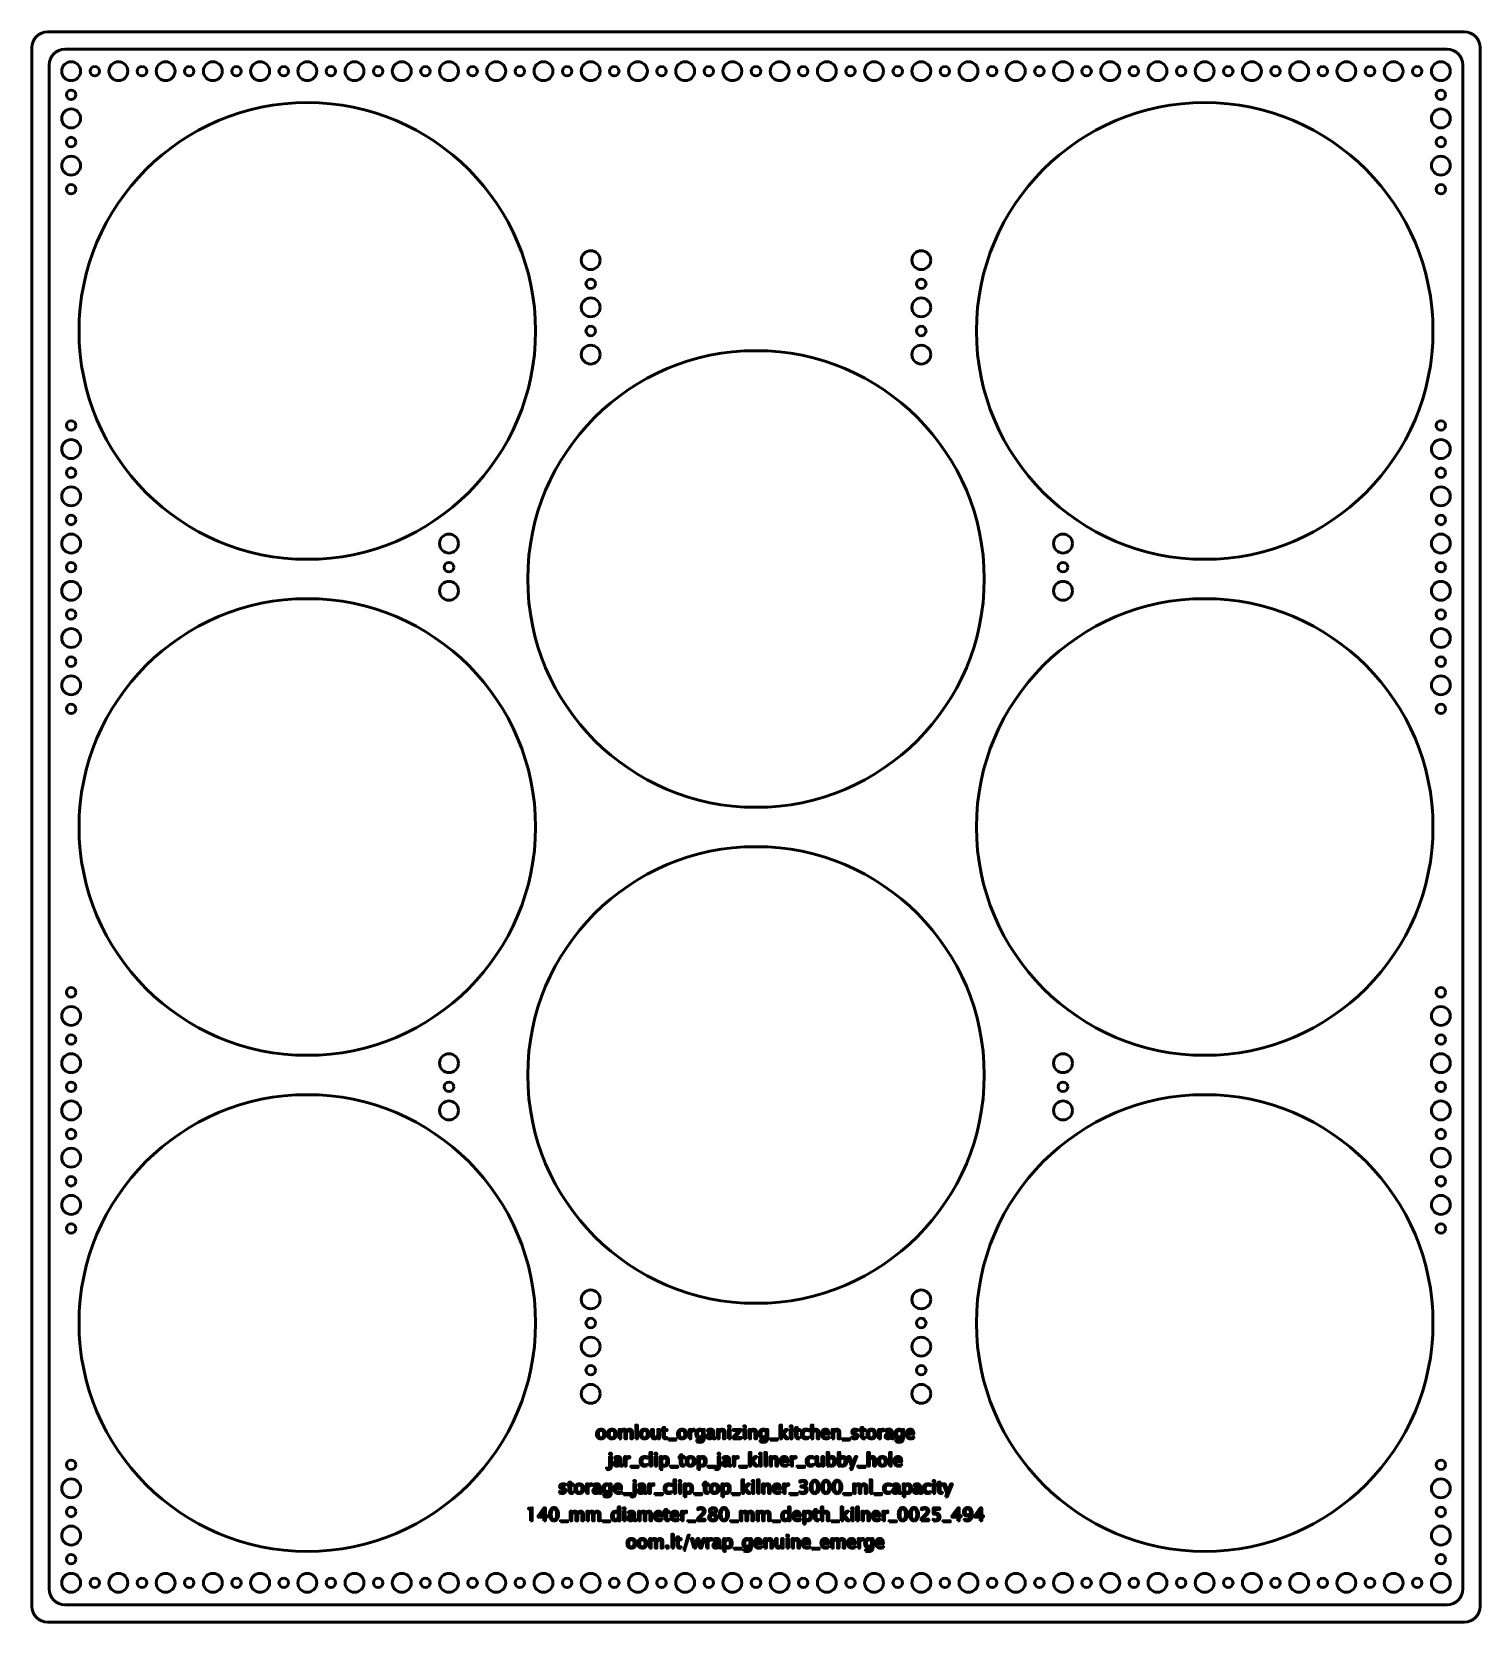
# Model space of a CAD drawing. Header units: centimetres. Extents: x -23 to 23, y -25.2 to 25.2.
import ezdxf

# ---------------------------------------------------------------- set-up
doc = ezdxf.new("R2010")
doc.units = ezdxf.units.CM
doc.header["$MEASUREMENT"] = 0
doc.layers.add('Layer 1', color=7, linetype='Continuous')

msp = doc.modelspace()

# ---------------------------------------------------------------- linework, layer by layer
at = {"layer": 'Layer 1', "lineweight": 53}
for centre, major_axis in [((-21.74999, 23.99999), (0, 0.30001)), ((-20.24999, 23.99999), (0, 0.30001)), ((-18.74999, 23.99999), (0, 0.30001)), ((-17.24999, 23.99999), (0, 0.30001)), ((-15.74999, 23.99999), (0, 0.30001)), ((-14.24999, 23.99999), (0, 0.30001)), ((-12.74999, 23.99999), (0, 0.30001)), ((-11.24999, 23.99999), (0, 0.30001)), ((-9.74999, 23.99999), (0, 0.30001)), ((-8.24999, 23.99999), (0, 0.30001)), ((-6.74999, 23.99999), (0, 0.30001)), ((-5.24999, 23.99999), (0, 0.30001)), ((-3.74999, 23.99999), (0, 0.30001)), ((-2.24999, 23.99999), (0, 0.30001)), ((-0.74999, 23.99999), (0, 0.30001)), ((0.75001, 23.99999), (0, 0.30001)), ((2.25001, 23.99999), (0, 0.30001)), ((3.75001, 23.99999), (0, 0.30001)), ((5.25001, 23.99999), (0, 0.30001)), ((6.75001, 23.99999), (0, 0.30001)), ((8.25001, 23.99999), (0, 0.30001)), ((9.75001, 23.99999), (0, 0.30001)), ((11.25001, 23.99999), (0, 0.30001)), ((12.75001, 23.99999), (0, 0.30001)), ((14.25001, 23.99999), (0, 0.30001)), ((15.75001, 23.99999), (0, 0.30001)), ((17.25001, 23.99999), (0, 0.30001)), ((18.75001, 23.99999), (0, 0.30001)), ((20.25001, 23.99999), (0, 0.30001)), ((21.75001, 23.99999), (0, 0.30001)), ((-21, 24), (0, 0.15)), ((-19.5, 24), (0, 0.15)), ((-18, 24), (0, 0.15)), ((-16.5, 24), (0, 0.15)), ((-15, 24), (0, 0.15)), ((-13.5, 24), (0, 0.15)), ((-12, 24), (0, 0.15)), ((-10.5, 24), (0, 0.15)), ((-9, 24), (0, 0.15)), ((-7.5, 24), (0, 0.15)), ((-6, 24), (0, 0.15)), ((-4.5, 24), (0, 0.15)), ((-3, 24), (0, 0.15)), ((-1.5, 24), (0, 0.15)), ((0, 24), (0, 0.15)), ((1.5, 24), (0, 0.15)), ((3, 24), (0, 0.15)), ((4.5, 24), (0, 0.15)), ((6, 24), (0, 0.15)), ((7.5, 24), (0, 0.15)), ((9, 24), (0, 0.15)), ((10.5, 24), (0, 0.15)), ((12, 24), (0, 0.15)), ((13.5, 24), (0, 0.15)), ((15, 24), (0, 0.15)), ((16.5, 24), (0, 0.15)), ((18, 24), (0, 0.15)), ((19.5, 24), (0, 0.15)), ((21, 24), (0, 0.15)), ((-14.25, 15.75), (0, 7.25)), ((14.25, 15.75), (0, 7.25)), ((0, 7.875), (0, 7.25)), ((-14.25, 0), (0, 7.25)), ((14.25, 0), (0, 7.25)), ((0, -7.875), (0, 7.25)), ((-14.25, -15.75), (0, 7.25)), ((14.25, -15.75), (0, 7.25)), ((-20.24999, -24.00001), (0, 0.30001)), ((-18.74999, -24.00001), (0, 0.30001)), ((-17.24999, -24.00001), (0, 0.30001)), ((-15.74999, -24.00001), (0, 0.30001)), ((-14.24999, -24.00001), (0, 0.30001)), ((-12.74999, -24.00001), (0, 0.30001)), ((-11.24999, -24.00001), (0, 0.30001)), ((-9.74999, -24.00001), (0, 0.30001)), ((-8.24999, -24.00001), (0, 0.30001)), ((-6.74999, -24.00001), (0, 0.30001)), ((-5.24999, -24.00001), (0, 0.30001)), ((-3.74999, -24.00001), (0, 0.30001)), ((-2.24999, -24.00001), (0, 0.30001)), ((-0.74999, -24.00001), (0, 0.30001)), ((0.75001, -24.00001), (0, 0.30001)), ((2.25001, -24.00001), (0, 0.30001)), ((3.75001, -24.00001), (0, 0.30001)), ((5.25001, -24.00001), (0, 0.30001)), ((6.75001, -24.00001), (0, 0.30001)), ((8.25001, -24.00001), (0, 0.30001)), ((9.75001, -24.00001), (0, 0.30001)), ((11.25001, -24.00001), (0, 0.30001)), ((12.75001, -24.00001), (0, 0.30001)), ((14.25001, -24.00001), (0, 0.30001)), ((15.75001, -24.00001), (0, 0.30001)), ((17.25001, -24.00001), (0, 0.30001)), ((18.75001, -24.00001), (0, 0.30001)), ((20.25001, -24.00001), (0, 0.30001)), ((-21, -24), (0, 0.15)), ((-19.5, -24), (0, 0.15)), ((-18, -24), (0, 0.15)), ((-16.5, -24), (0, 0.15)), ((-15, -24), (0, 0.15)), ((-13.5, -24), (0, 0.15)), ((-12, -24), (0, 0.15)), ((-10.5, -24), (0, 0.15)), ((-9, -24), (0, 0.15)), ((-7.5, -24), (0, 0.15)), ((-6, -24), (0, 0.15)), ((-4.5, -24), (0, 0.15)), ((-3, -24), (0, 0.15)), ((-1.5, -24), (0, 0.15)), ((0, -24), (0, 0.15)), ((1.5, -24), (0, 0.15)), ((3, -24), (0, 0.15)), ((4.5, -24), (0, 0.15)), ((6, -24), (0, 0.15)), ((7.5, -24), (0, 0.15)), ((9, -24), (0, 0.15)), ((10.5, -24), (0, 0.15)), ((12, -24), (0, 0.15)), ((13.5, -24), (0, 0.15)), ((15, -24), (0, 0.15)), ((16.5, -24), (0, 0.15)), ((18, -24), (0, 0.15)), ((19.5, -24), (0, 0.15)), ((21, -24), (0, 0.15))]:
    msp.add_ellipse(centre, major_axis=major_axis, ratio=1, dxfattribs=at)
for points, knots in [([(-23, -24.75), (-23, -24.75), (-23, 24.75), (-23, 24.75), (-23, 24.75), (-23, 25.02614), (-22.77614, 25.25), (-22.5, 25.25), (-22.5, 25.25), (-22.5, 25.25), (22.5, 25.25), (22.5, 25.25), (22.5, 25.25), (22.77614, 25.25), (23, 25.02614), (23, 24.75), (23, 24.75), (23, 24.75), (23, -24.75), (23, -24.75), (23, -24.75), (23, -25.02614), (22.77614, -25.25), (22.5, -25.25), (22.5, -25.25), (22.5, -25.25), (-22.5, -25.25), (-22.5, -25.25), (-22.5, -25.25), (-22.77614, -25.25), (-23, -25.02614), (-23, -24.75)], [0, 0, 0, 0, 0.11111111, 0.11111111, 0.11111111, 0.11111111, 0.22222222, 0.22222222, 0.22222222, 0.22222222, 0.33333333, 0.33333333, 0.33333333, 0.33333333, 0.44444444, 0.44444444, 0.44444444, 0.44444444, 0.55555556, 0.55555556, 0.55555556, 0.55555556, 0.66666667, 0.66666667, 0.66666667, 0.66666667, 0.77777778, 0.77777778, 0.77777778, 0.77777778, 1, 1, 1, 1]), ([(-21.6, 23.25), (-21.6, 23.16716), (-21.66716, 23.1), (-21.75, 23.1), (-21.75, 23.1), (-21.83284, 23.1), (-21.9, 23.16716), (-21.9, 23.25), (-21.9, 23.25), (-21.9, 23.33284), (-21.83284, 23.4), (-21.75, 23.4), (-21.75, 23.4), (-21.66716, 23.4), (-21.6, 23.33284), (-21.6, 23.25)], [0, 0, 0, 0, 0.2, 0.2, 0.2, 0.2, 0.4, 0.4, 0.4, 0.4, 0.6, 0.6, 0.6, 0.6, 1, 1, 1, 1]), ([(21.9, 23.25), (21.9, 23.16716), (21.83284, 23.1), (21.75, 23.1), (21.75, 23.1), (21.66716, 23.1), (21.6, 23.16716), (21.6, 23.25), (21.6, 23.25), (21.6, 23.33284), (21.66716, 23.4), (21.75, 23.4), (21.75, 23.4), (21.83284, 23.4), (21.9, 23.33284), (21.9, 23.25)], [0, 0, 0, 0, 0.2, 0.2, 0.2, 0.2, 0.4, 0.4, 0.4, 0.4, 0.6, 0.6, 0.6, 0.6, 1, 1, 1, 1]), ([(-21.45, 22.5), (-21.45, 22.33431), (-21.58431, 22.2), (-21.75, 22.2), (-21.75, 22.2), (-21.91569, 22.2), (-22.05, 22.33431), (-22.05, 22.5), (-22.05, 22.5), (-22.05, 22.66569), (-21.91569, 22.8), (-21.75, 22.8), (-21.75, 22.8), (-21.58431, 22.8), (-21.45, 22.66569), (-21.45, 22.5)], [0, 0, 0, 0, 0.2, 0.2, 0.2, 0.2, 0.4, 0.4, 0.4, 0.4, 0.6, 0.6, 0.6, 0.6, 1, 1, 1, 1]), ([(22.05, 22.5), (22.05, 22.33431), (21.91569, 22.2), (21.75, 22.2), (21.75, 22.2), (21.58431, 22.2), (21.45, 22.33431), (21.45, 22.5), (21.45, 22.5), (21.45, 22.66569), (21.58431, 22.8), (21.75, 22.8), (21.75, 22.8), (21.91569, 22.8), (22.05, 22.66569), (22.05, 22.5)], [0, 0, 0, 0, 0.2, 0.2, 0.2, 0.2, 0.4, 0.4, 0.4, 0.4, 0.6, 0.6, 0.6, 0.6, 1, 1, 1, 1]), ([(-21.6, 21.75), (-21.6, 21.66716), (-21.66716, 21.6), (-21.75, 21.6), (-21.75, 21.6), (-21.83284, 21.6), (-21.9, 21.66716), (-21.9, 21.75), (-21.9, 21.75), (-21.9, 21.83284), (-21.83284, 21.9), (-21.75, 21.9), (-21.75, 21.9), (-21.66716, 21.9), (-21.6, 21.83284), (-21.6, 21.75)], [0, 0, 0, 0, 0.2, 0.2, 0.2, 0.2, 0.4, 0.4, 0.4, 0.4, 0.6, 0.6, 0.6, 0.6, 1, 1, 1, 1]), ([(21.9, 21.75), (21.9, 21.66716), (21.83284, 21.6), (21.75, 21.6), (21.75, 21.6), (21.66716, 21.6), (21.6, 21.66716), (21.6, 21.75), (21.6, 21.75), (21.6, 21.83284), (21.66716, 21.9), (21.75, 21.9), (21.75, 21.9), (21.83284, 21.9), (21.9, 21.83284), (21.9, 21.75)], [0, 0, 0, 0, 0.2, 0.2, 0.2, 0.2, 0.4, 0.4, 0.4, 0.4, 0.6, 0.6, 0.6, 0.6, 1, 1, 1, 1]), ([(-21.45, 21), (-21.45, 20.83431), (-21.58431, 20.7), (-21.75, 20.7), (-21.75, 20.7), (-21.91569, 20.7), (-22.05, 20.83431), (-22.05, 21), (-22.05, 21), (-22.05, 21.16569), (-21.91569, 21.3), (-21.75, 21.3), (-21.75, 21.3), (-21.58431, 21.3), (-21.45, 21.16569), (-21.45, 21)], [0, 0, 0, 0, 0.2, 0.2, 0.2, 0.2, 0.4, 0.4, 0.4, 0.4, 0.6, 0.6, 0.6, 0.6, 1, 1, 1, 1]), ([(22.05, 21), (22.05, 20.83431), (21.91569, 20.7), (21.75, 20.7), (21.75, 20.7), (21.58431, 20.7), (21.45, 20.83431), (21.45, 21), (21.45, 21), (21.45, 21.16569), (21.58431, 21.3), (21.75, 21.3), (21.75, 21.3), (21.91569, 21.3), (22.05, 21.16569), (22.05, 21)], [0, 0, 0, 0, 0.2, 0.2, 0.2, 0.2, 0.4, 0.4, 0.4, 0.4, 0.6, 0.6, 0.6, 0.6, 1, 1, 1, 1]), ([(-21.6, 20.25), (-21.6, 20.16716), (-21.66716, 20.1), (-21.75, 20.1), (-21.75, 20.1), (-21.83284, 20.1), (-21.9, 20.16716), (-21.9, 20.25), (-21.9, 20.25), (-21.9, 20.33284), (-21.83284, 20.4), (-21.75, 20.4), (-21.75, 20.4), (-21.66716, 20.4), (-21.6, 20.33284), (-21.6, 20.25)], [0, 0, 0, 0, 0.2, 0.2, 0.2, 0.2, 0.4, 0.4, 0.4, 0.4, 0.6, 0.6, 0.6, 0.6, 1, 1, 1, 1]), ([(21.9, 20.25), (21.9, 20.16716), (21.83284, 20.1), (21.75, 20.1), (21.75, 20.1), (21.66716, 20.1), (21.6, 20.16716), (21.6, 20.25), (21.6, 20.25), (21.6, 20.33284), (21.66716, 20.4), (21.75, 20.4), (21.75, 20.4), (21.83284, 20.4), (21.9, 20.33284), (21.9, 20.25)], [0, 0, 0, 0, 0.2, 0.2, 0.2, 0.2, 0.4, 0.4, 0.4, 0.4, 0.6, 0.6, 0.6, 0.6, 1, 1, 1, 1]), ([(-4.95, 18), (-4.95, 17.83431), (-5.08431, 17.7), (-5.25, 17.7), (-5.25, 17.7), (-5.41569, 17.7), (-5.55, 17.83431), (-5.55, 18), (-5.55, 18), (-5.55, 18.16569), (-5.41569, 18.3), (-5.25, 18.3), (-5.25, 18.3), (-5.08431, 18.3), (-4.95, 18.16569), (-4.95, 18)], [0, 0, 0, 0, 0.2, 0.2, 0.2, 0.2, 0.4, 0.4, 0.4, 0.4, 0.6, 0.6, 0.6, 0.6, 1, 1, 1, 1]), ([(5.55, 18), (5.55, 17.83431), (5.41569, 17.7), (5.25, 17.7), (5.25, 17.7), (5.08431, 17.7), (4.95, 17.83431), (4.95, 18), (4.95, 18), (4.95, 18.16569), (5.08431, 18.3), (5.25, 18.3), (5.25, 18.3), (5.41569, 18.3), (5.55, 18.16569), (5.55, 18)], [0, 0, 0, 0, 0.2, 0.2, 0.2, 0.2, 0.4, 0.4, 0.4, 0.4, 0.6, 0.6, 0.6, 0.6, 1, 1, 1, 1]), ([(-5.1, 17.25), (-5.1, 17.16716), (-5.16716, 17.1), (-5.25, 17.1), (-5.25, 17.1), (-5.33284, 17.1), (-5.4, 17.16716), (-5.4, 17.25), (-5.4, 17.25), (-5.4, 17.33284), (-5.33284, 17.4), (-5.25, 17.4), (-5.25, 17.4), (-5.16716, 17.4), (-5.1, 17.33284), (-5.1, 17.25)], [0, 0, 0, 0, 0.2, 0.2, 0.2, 0.2, 0.4, 0.4, 0.4, 0.4, 0.6, 0.6, 0.6, 0.6, 1, 1, 1, 1]), ([(5.4, 17.25), (5.4, 17.16716), (5.33284, 17.1), (5.25, 17.1), (5.25, 17.1), (5.16716, 17.1), (5.1, 17.16716), (5.1, 17.25), (5.1, 17.25), (5.1, 17.33284), (5.16716, 17.4), (5.25, 17.4), (5.25, 17.4), (5.33284, 17.4), (5.4, 17.33284), (5.4, 17.25)], [0, 0, 0, 0, 0.2, 0.2, 0.2, 0.2, 0.4, 0.4, 0.4, 0.4, 0.6, 0.6, 0.6, 0.6, 1, 1, 1, 1]), ([(-4.95, 16.5), (-4.95, 16.33431), (-5.08431, 16.2), (-5.25, 16.2), (-5.25, 16.2), (-5.41569, 16.2), (-5.55, 16.33431), (-5.55, 16.5), (-5.55, 16.5), (-5.55, 16.66569), (-5.41569, 16.8), (-5.25, 16.8), (-5.25, 16.8), (-5.08431, 16.8), (-4.95, 16.66569), (-4.95, 16.5)], [0, 0, 0, 0, 0.2, 0.2, 0.2, 0.2, 0.4, 0.4, 0.4, 0.4, 0.6, 0.6, 0.6, 0.6, 1, 1, 1, 1]), ([(5.55, 16.5), (5.55, 16.33431), (5.41569, 16.2), (5.25, 16.2), (5.25, 16.2), (5.08431, 16.2), (4.95, 16.33431), (4.95, 16.5), (4.95, 16.5), (4.95, 16.66569), (5.08431, 16.8), (5.25, 16.8), (5.25, 16.8), (5.41569, 16.8), (5.55, 16.66569), (5.55, 16.5)], [0, 0, 0, 0, 0.2, 0.2, 0.2, 0.2, 0.4, 0.4, 0.4, 0.4, 0.6, 0.6, 0.6, 0.6, 1, 1, 1, 1]), ([(-5.1, 15.75), (-5.1, 15.66716), (-5.16716, 15.6), (-5.25, 15.6), (-5.25, 15.6), (-5.33284, 15.6), (-5.4, 15.66716), (-5.4, 15.75), (-5.4, 15.75), (-5.4, 15.83284), (-5.33284, 15.9), (-5.25, 15.9), (-5.25, 15.9), (-5.16716, 15.9), (-5.1, 15.83284), (-5.1, 15.75)], [0, 0, 0, 0, 0.2, 0.2, 0.2, 0.2, 0.4, 0.4, 0.4, 0.4, 0.6, 0.6, 0.6, 0.6, 1, 1, 1, 1]), ([(5.4, 15.75), (5.4, 15.66716), (5.33284, 15.6), (5.25, 15.6), (5.25, 15.6), (5.16716, 15.6), (5.1, 15.66716), (5.1, 15.75), (5.1, 15.75), (5.1, 15.83284), (5.16716, 15.9), (5.25, 15.9), (5.25, 15.9), (5.33284, 15.9), (5.4, 15.83284), (5.4, 15.75)], [0, 0, 0, 0, 0.2, 0.2, 0.2, 0.2, 0.4, 0.4, 0.4, 0.4, 0.6, 0.6, 0.6, 0.6, 1, 1, 1, 1]), ([(-4.95, 15), (-4.95, 14.83431), (-5.08431, 14.7), (-5.25, 14.7), (-5.25, 14.7), (-5.41569, 14.7), (-5.55, 14.83431), (-5.55, 15), (-5.55, 15), (-5.55, 15.16569), (-5.41569, 15.3), (-5.25, 15.3), (-5.25, 15.3), (-5.08431, 15.3), (-4.95, 15.16569), (-4.95, 15)], [0, 0, 0, 0, 0.2, 0.2, 0.2, 0.2, 0.4, 0.4, 0.4, 0.4, 0.6, 0.6, 0.6, 0.6, 1, 1, 1, 1]), ([(5.55, 15), (5.55, 14.83431), (5.41569, 14.7), (5.25, 14.7), (5.25, 14.7), (5.08431, 14.7), (4.95, 14.83431), (4.95, 15), (4.95, 15), (4.95, 15.16569), (5.08431, 15.3), (5.25, 15.3), (5.25, 15.3), (5.41569, 15.3), (5.55, 15.16569), (5.55, 15)], [0, 0, 0, 0, 0.2, 0.2, 0.2, 0.2, 0.4, 0.4, 0.4, 0.4, 0.6, 0.6, 0.6, 0.6, 1, 1, 1, 1]), ([(-21.6, 12.75), (-21.6, 12.66716), (-21.66716, 12.6), (-21.75, 12.6), (-21.75, 12.6), (-21.83284, 12.6), (-21.9, 12.66716), (-21.9, 12.75), (-21.9, 12.75), (-21.9, 12.83284), (-21.83284, 12.9), (-21.75, 12.9), (-21.75, 12.9), (-21.66716, 12.9), (-21.6, 12.83284), (-21.6, 12.75)], [0, 0, 0, 0, 0.2, 0.2, 0.2, 0.2, 0.4, 0.4, 0.4, 0.4, 0.6, 0.6, 0.6, 0.6, 1, 1, 1, 1]), ([(21.9, 12.75), (21.9, 12.66716), (21.83284, 12.6), (21.75, 12.6), (21.75, 12.6), (21.66716, 12.6), (21.6, 12.66716), (21.6, 12.75), (21.6, 12.75), (21.6, 12.83284), (21.66716, 12.9), (21.75, 12.9), (21.75, 12.9), (21.83284, 12.9), (21.9, 12.83284), (21.9, 12.75)], [0, 0, 0, 0, 0.2, 0.2, 0.2, 0.2, 0.4, 0.4, 0.4, 0.4, 0.6, 0.6, 0.6, 0.6, 1, 1, 1, 1]), ([(-21.45, 12), (-21.45, 11.83431), (-21.58431, 11.7), (-21.75, 11.7), (-21.75, 11.7), (-21.91569, 11.7), (-22.05, 11.83431), (-22.05, 12), (-22.05, 12), (-22.05, 12.16569), (-21.91569, 12.3), (-21.75, 12.3), (-21.75, 12.3), (-21.58431, 12.3), (-21.45, 12.16569), (-21.45, 12)], [0, 0, 0, 0, 0.2, 0.2, 0.2, 0.2, 0.4, 0.4, 0.4, 0.4, 0.6, 0.6, 0.6, 0.6, 1, 1, 1, 1]), ([(22.05, 12), (22.05, 11.83431), (21.91569, 11.7), (21.75, 11.7), (21.75, 11.7), (21.58431, 11.7), (21.45, 11.83431), (21.45, 12), (21.45, 12), (21.45, 12.16569), (21.58431, 12.3), (21.75, 12.3), (21.75, 12.3), (21.91569, 12.3), (22.05, 12.16569), (22.05, 12)], [0, 0, 0, 0, 0.2, 0.2, 0.2, 0.2, 0.4, 0.4, 0.4, 0.4, 0.6, 0.6, 0.6, 0.6, 1, 1, 1, 1]), ([(-21.6, 11.25), (-21.6, 11.16716), (-21.66716, 11.1), (-21.75, 11.1), (-21.75, 11.1), (-21.83284, 11.1), (-21.9, 11.16716), (-21.9, 11.25), (-21.9, 11.25), (-21.9, 11.33284), (-21.83284, 11.4), (-21.75, 11.4), (-21.75, 11.4), (-21.66716, 11.4), (-21.6, 11.33284), (-21.6, 11.25)], [0, 0, 0, 0, 0.2, 0.2, 0.2, 0.2, 0.4, 0.4, 0.4, 0.4, 0.6, 0.6, 0.6, 0.6, 1, 1, 1, 1]), ([(21.9, 11.25), (21.9, 11.16716), (21.83284, 11.1), (21.75, 11.1), (21.75, 11.1), (21.66716, 11.1), (21.6, 11.16716), (21.6, 11.25), (21.6, 11.25), (21.6, 11.33284), (21.66716, 11.4), (21.75, 11.4), (21.75, 11.4), (21.83284, 11.4), (21.9, 11.33284), (21.9, 11.25)], [0, 0, 0, 0, 0.2, 0.2, 0.2, 0.2, 0.4, 0.4, 0.4, 0.4, 0.6, 0.6, 0.6, 0.6, 1, 1, 1, 1]), ([(-21.45, 10.5), (-21.45, 10.33431), (-21.58431, 10.2), (-21.75, 10.2), (-21.75, 10.2), (-21.91569, 10.2), (-22.05, 10.33431), (-22.05, 10.5), (-22.05, 10.5), (-22.05, 10.66569), (-21.91569, 10.8), (-21.75, 10.8), (-21.75, 10.8), (-21.58431, 10.8), (-21.45, 10.66569), (-21.45, 10.5)], [0, 0, 0, 0, 0.2, 0.2, 0.2, 0.2, 0.4, 0.4, 0.4, 0.4, 0.6, 0.6, 0.6, 0.6, 1, 1, 1, 1]), ([(22.05, 10.5), (22.05, 10.33431), (21.91569, 10.2), (21.75, 10.2), (21.75, 10.2), (21.58431, 10.2), (21.45, 10.33431), (21.45, 10.5), (21.45, 10.5), (21.45, 10.66569), (21.58431, 10.8), (21.75, 10.8), (21.75, 10.8), (21.91569, 10.8), (22.05, 10.66569), (22.05, 10.5)], [0, 0, 0, 0, 0.2, 0.2, 0.2, 0.2, 0.4, 0.4, 0.4, 0.4, 0.6, 0.6, 0.6, 0.6, 1, 1, 1, 1]), ([(-21.6, 9.75), (-21.6, 9.66716), (-21.66716, 9.6), (-21.75, 9.6), (-21.75, 9.6), (-21.83284, 9.6), (-21.9, 9.66716), (-21.9, 9.75), (-21.9, 9.75), (-21.9, 9.83284), (-21.83284, 9.9), (-21.75, 9.9), (-21.75, 9.9), (-21.66716, 9.9), (-21.6, 9.83284), (-21.6, 9.75)], [0, 0, 0, 0, 0.2, 0.2, 0.2, 0.2, 0.4, 0.4, 0.4, 0.4, 0.6, 0.6, 0.6, 0.6, 1, 1, 1, 1]), ([(21.9, 9.75), (21.9, 9.66716), (21.83284, 9.6), (21.75, 9.6), (21.75, 9.6), (21.66716, 9.6), (21.6, 9.66716), (21.6, 9.75), (21.6, 9.75), (21.6, 9.83284), (21.66716, 9.9), (21.75, 9.9), (21.75, 9.9), (21.83284, 9.9), (21.9, 9.83284), (21.9, 9.75)], [0, 0, 0, 0, 0.2, 0.2, 0.2, 0.2, 0.4, 0.4, 0.4, 0.4, 0.6, 0.6, 0.6, 0.6, 1, 1, 1, 1]), ([(-21.45, 9), (-21.45, 8.83431), (-21.58431, 8.7), (-21.75, 8.7), (-21.75, 8.7), (-21.91569, 8.7), (-22.05, 8.83431), (-22.05, 9), (-22.05, 9), (-22.05, 9.16569), (-21.91569, 9.3), (-21.75, 9.3), (-21.75, 9.3), (-21.58431, 9.3), (-21.45, 9.16569), (-21.45, 9)], [0, 0, 0, 0, 0.2, 0.2, 0.2, 0.2, 0.4, 0.4, 0.4, 0.4, 0.6, 0.6, 0.6, 0.6, 1, 1, 1, 1]), ([(-9.45, 9), (-9.45, 8.83431), (-9.58431, 8.7), (-9.75, 8.7), (-9.75, 8.7), (-9.91569, 8.7), (-10.05, 8.83431), (-10.05, 9), (-10.05, 9), (-10.05, 9.16569), (-9.91569, 9.3), (-9.75, 9.3), (-9.75, 9.3), (-9.58431, 9.3), (-9.45, 9.16569), (-9.45, 9)], [0, 0, 0, 0, 0.2, 0.2, 0.2, 0.2, 0.4, 0.4, 0.4, 0.4, 0.6, 0.6, 0.6, 0.6, 1, 1, 1, 1]), ([(10.05, 9), (10.05, 8.83431), (9.91569, 8.7), (9.75, 8.7), (9.75, 8.7), (9.58431, 8.7), (9.45, 8.83431), (9.45, 9), (9.45, 9), (9.45, 9.16569), (9.58431, 9.3), (9.75, 9.3), (9.75, 9.3), (9.91569, 9.3), (10.05, 9.16569), (10.05, 9)], [0, 0, 0, 0, 0.2, 0.2, 0.2, 0.2, 0.4, 0.4, 0.4, 0.4, 0.6, 0.6, 0.6, 0.6, 1, 1, 1, 1]), ([(22.05, 9), (22.05, 8.83431), (21.91569, 8.7), (21.75, 8.7), (21.75, 8.7), (21.58431, 8.7), (21.45, 8.83431), (21.45, 9), (21.45, 9), (21.45, 9.16569), (21.58431, 9.3), (21.75, 9.3), (21.75, 9.3), (21.91569, 9.3), (22.05, 9.16569), (22.05, 9)], [0, 0, 0, 0, 0.2, 0.2, 0.2, 0.2, 0.4, 0.4, 0.4, 0.4, 0.6, 0.6, 0.6, 0.6, 1, 1, 1, 1]), ([(-21.6, 8.25), (-21.6, 8.16716), (-21.66716, 8.1), (-21.75, 8.1), (-21.75, 8.1), (-21.83284, 8.1), (-21.9, 8.16716), (-21.9, 8.25), (-21.9, 8.25), (-21.9, 8.33284), (-21.83284, 8.4), (-21.75, 8.4), (-21.75, 8.4), (-21.66716, 8.4), (-21.6, 8.33284), (-21.6, 8.25)], [0, 0, 0, 0, 0.2, 0.2, 0.2, 0.2, 0.4, 0.4, 0.4, 0.4, 0.6, 0.6, 0.6, 0.6, 1, 1, 1, 1]), ([(-9.6, 8.25), (-9.6, 8.16716), (-9.66716, 8.1), (-9.75, 8.1), (-9.75, 8.1), (-9.83284, 8.1), (-9.9, 8.16716), (-9.9, 8.25), (-9.9, 8.25), (-9.9, 8.33284), (-9.83284, 8.4), (-9.75, 8.4), (-9.75, 8.4), (-9.66716, 8.4), (-9.6, 8.33284), (-9.6, 8.25)], [0, 0, 0, 0, 0.2, 0.2, 0.2, 0.2, 0.4, 0.4, 0.4, 0.4, 0.6, 0.6, 0.6, 0.6, 1, 1, 1, 1]), ([(9.9, 8.25), (9.9, 8.16716), (9.83284, 8.1), (9.75, 8.1), (9.75, 8.1), (9.66716, 8.1), (9.6, 8.16716), (9.6, 8.25), (9.6, 8.25), (9.6, 8.33284), (9.66716, 8.4), (9.75, 8.4), (9.75, 8.4), (9.83284, 8.4), (9.9, 8.33284), (9.9, 8.25)], [0, 0, 0, 0, 0.2, 0.2, 0.2, 0.2, 0.4, 0.4, 0.4, 0.4, 0.6, 0.6, 0.6, 0.6, 1, 1, 1, 1]), ([(21.9, 8.25), (21.9, 8.16716), (21.83284, 8.1), (21.75, 8.1), (21.75, 8.1), (21.66716, 8.1), (21.6, 8.16716), (21.6, 8.25), (21.6, 8.25), (21.6, 8.33284), (21.66716, 8.4), (21.75, 8.4), (21.75, 8.4), (21.83284, 8.4), (21.9, 8.33284), (21.9, 8.25)], [0, 0, 0, 0, 0.2, 0.2, 0.2, 0.2, 0.4, 0.4, 0.4, 0.4, 0.6, 0.6, 0.6, 0.6, 1, 1, 1, 1]), ([(-21.45, 7.5), (-21.45, 7.33431), (-21.58431, 7.2), (-21.75, 7.2), (-21.75, 7.2), (-21.91569, 7.2), (-22.05, 7.33431), (-22.05, 7.5), (-22.05, 7.5), (-22.05, 7.66569), (-21.91569, 7.8), (-21.75, 7.8), (-21.75, 7.8), (-21.58431, 7.8), (-21.45, 7.66569), (-21.45, 7.5)], [0, 0, 0, 0, 0.2, 0.2, 0.2, 0.2, 0.4, 0.4, 0.4, 0.4, 0.6, 0.6, 0.6, 0.6, 1, 1, 1, 1]), ([(-9.45, 7.5), (-9.45, 7.33431), (-9.58431, 7.2), (-9.75, 7.2), (-9.75, 7.2), (-9.91569, 7.2), (-10.05, 7.33431), (-10.05, 7.5), (-10.05, 7.5), (-10.05, 7.66569), (-9.91569, 7.8), (-9.75, 7.8), (-9.75, 7.8), (-9.58431, 7.8), (-9.45, 7.66569), (-9.45, 7.5)], [0, 0, 0, 0, 0.2, 0.2, 0.2, 0.2, 0.4, 0.4, 0.4, 0.4, 0.6, 0.6, 0.6, 0.6, 1, 1, 1, 1]), ([(10.05, 7.5), (10.05, 7.33431), (9.91569, 7.2), (9.75, 7.2), (9.75, 7.2), (9.58431, 7.2), (9.45, 7.33431), (9.45, 7.5), (9.45, 7.5), (9.45, 7.66569), (9.58431, 7.8), (9.75, 7.8), (9.75, 7.8), (9.91569, 7.8), (10.05, 7.66569), (10.05, 7.5)], [0, 0, 0, 0, 0.2, 0.2, 0.2, 0.2, 0.4, 0.4, 0.4, 0.4, 0.6, 0.6, 0.6, 0.6, 1, 1, 1, 1]), ([(22.05, 7.5), (22.05, 7.33431), (21.91569, 7.2), (21.75, 7.2), (21.75, 7.2), (21.58431, 7.2), (21.45, 7.33431), (21.45, 7.5), (21.45, 7.5), (21.45, 7.66569), (21.58431, 7.8), (21.75, 7.8), (21.75, 7.8), (21.91569, 7.8), (22.05, 7.66569), (22.05, 7.5)], [0, 0, 0, 0, 0.2, 0.2, 0.2, 0.2, 0.4, 0.4, 0.4, 0.4, 0.6, 0.6, 0.6, 0.6, 1, 1, 1, 1]), ([(-21.6, 6.75), (-21.6, 6.66716), (-21.66716, 6.6), (-21.75, 6.6), (-21.75, 6.6), (-21.83284, 6.6), (-21.9, 6.66716), (-21.9, 6.75), (-21.9, 6.75), (-21.9, 6.83284), (-21.83284, 6.9), (-21.75, 6.9), (-21.75, 6.9), (-21.66716, 6.9), (-21.6, 6.83284), (-21.6, 6.75)], [0, 0, 0, 0, 0.2, 0.2, 0.2, 0.2, 0.4, 0.4, 0.4, 0.4, 0.6, 0.6, 0.6, 0.6, 1, 1, 1, 1]), ([(21.9, 6.75), (21.9, 6.66716), (21.83284, 6.6), (21.75, 6.6), (21.75, 6.6), (21.66716, 6.6), (21.6, 6.66716), (21.6, 6.75), (21.6, 6.75), (21.6, 6.83284), (21.66716, 6.9), (21.75, 6.9), (21.75, 6.9), (21.83284, 6.9), (21.9, 6.83284), (21.9, 6.75)], [0, 0, 0, 0, 0.2, 0.2, 0.2, 0.2, 0.4, 0.4, 0.4, 0.4, 0.6, 0.6, 0.6, 0.6, 1, 1, 1, 1]), ([(-21.45, 6), (-21.45, 5.83431), (-21.58431, 5.7), (-21.75, 5.7), (-21.75, 5.7), (-21.91569, 5.7), (-22.05, 5.83431), (-22.05, 6), (-22.05, 6), (-22.05, 6.16569), (-21.91569, 6.3), (-21.75, 6.3), (-21.75, 6.3), (-21.58431, 6.3), (-21.45, 6.16569), (-21.45, 6)], [0, 0, 0, 0, 0.2, 0.2, 0.2, 0.2, 0.4, 0.4, 0.4, 0.4, 0.6, 0.6, 0.6, 0.6, 1, 1, 1, 1]), ([(22.05, 6), (22.05, 5.83431), (21.91569, 5.7), (21.75, 5.7), (21.75, 5.7), (21.58431, 5.7), (21.45, 5.83431), (21.45, 6), (21.45, 6), (21.45, 6.16569), (21.58431, 6.3), (21.75, 6.3), (21.75, 6.3), (21.91569, 6.3), (22.05, 6.16569), (22.05, 6)], [0, 0, 0, 0, 0.2, 0.2, 0.2, 0.2, 0.4, 0.4, 0.4, 0.4, 0.6, 0.6, 0.6, 0.6, 1, 1, 1, 1]), ([(-21.6, 5.25), (-21.6, 5.16716), (-21.66716, 5.1), (-21.75, 5.1), (-21.75, 5.1), (-21.83284, 5.1), (-21.9, 5.16716), (-21.9, 5.25), (-21.9, 5.25), (-21.9, 5.33284), (-21.83284, 5.4), (-21.75, 5.4), (-21.75, 5.4), (-21.66716, 5.4), (-21.6, 5.33284), (-21.6, 5.25)], [0, 0, 0, 0, 0.2, 0.2, 0.2, 0.2, 0.4, 0.4, 0.4, 0.4, 0.6, 0.6, 0.6, 0.6, 1, 1, 1, 1]), ([(21.9, 5.25), (21.9, 5.16716), (21.83284, 5.1), (21.75, 5.1), (21.75, 5.1), (21.66716, 5.1), (21.6, 5.16716), (21.6, 5.25), (21.6, 5.25), (21.6, 5.33284), (21.66716, 5.4), (21.75, 5.4), (21.75, 5.4), (21.83284, 5.4), (21.9, 5.33284), (21.9, 5.25)], [0, 0, 0, 0, 0.2, 0.2, 0.2, 0.2, 0.4, 0.4, 0.4, 0.4, 0.6, 0.6, 0.6, 0.6, 1, 1, 1, 1]), ([(-21.45, 4.5), (-21.45, 4.33431), (-21.58431, 4.2), (-21.75, 4.2), (-21.75, 4.2), (-21.91569, 4.2), (-22.05, 4.33431), (-22.05, 4.5), (-22.05, 4.5), (-22.05, 4.66569), (-21.91569, 4.8), (-21.75, 4.8), (-21.75, 4.8), (-21.58431, 4.8), (-21.45, 4.66569), (-21.45, 4.5)], [0, 0, 0, 0, 0.2, 0.2, 0.2, 0.2, 0.4, 0.4, 0.4, 0.4, 0.6, 0.6, 0.6, 0.6, 1, 1, 1, 1]), ([(22.05, 4.5), (22.05, 4.33431), (21.91569, 4.2), (21.75, 4.2), (21.75, 4.2), (21.58431, 4.2), (21.45, 4.33431), (21.45, 4.5), (21.45, 4.5), (21.45, 4.66569), (21.58431, 4.8), (21.75, 4.8), (21.75, 4.8), (21.91569, 4.8), (22.05, 4.66569), (22.05, 4.5)], [0, 0, 0, 0, 0.2, 0.2, 0.2, 0.2, 0.4, 0.4, 0.4, 0.4, 0.6, 0.6, 0.6, 0.6, 1, 1, 1, 1]), ([(-21.6, 3.75), (-21.6, 3.66716), (-21.66716, 3.6), (-21.75, 3.6), (-21.75, 3.6), (-21.83284, 3.6), (-21.9, 3.66716), (-21.9, 3.75), (-21.9, 3.75), (-21.9, 3.83284), (-21.83284, 3.9), (-21.75, 3.9), (-21.75, 3.9), (-21.66716, 3.9), (-21.6, 3.83284), (-21.6, 3.75)], [0, 0, 0, 0, 0.2, 0.2, 0.2, 0.2, 0.4, 0.4, 0.4, 0.4, 0.6, 0.6, 0.6, 0.6, 1, 1, 1, 1]), ([(21.9, 3.75), (21.9, 3.66716), (21.83284, 3.6), (21.75, 3.6), (21.75, 3.6), (21.66716, 3.6), (21.6, 3.66716), (21.6, 3.75), (21.6, 3.75), (21.6, 3.83284), (21.66716, 3.9), (21.75, 3.9), (21.75, 3.9), (21.83284, 3.9), (21.9, 3.83284), (21.9, 3.75)], [0, 0, 0, 0, 0.2, 0.2, 0.2, 0.2, 0.4, 0.4, 0.4, 0.4, 0.6, 0.6, 0.6, 0.6, 1, 1, 1, 1]), ([(-21.6, -5.25), (-21.6, -5.33284), (-21.66716, -5.4), (-21.75, -5.4), (-21.75, -5.4), (-21.83284, -5.4), (-21.9, -5.33284), (-21.9, -5.25), (-21.9, -5.25), (-21.9, -5.16716), (-21.83284, -5.1), (-21.75, -5.1), (-21.75, -5.1), (-21.66716, -5.1), (-21.6, -5.16716), (-21.6, -5.25)], [0, 0, 0, 0, 0.2, 0.2, 0.2, 0.2, 0.4, 0.4, 0.4, 0.4, 0.6, 0.6, 0.6, 0.6, 1, 1, 1, 1]), ([(21.9, -5.25), (21.9, -5.33284), (21.83284, -5.4), (21.75, -5.4), (21.75, -5.4), (21.66716, -5.4), (21.6, -5.33284), (21.6, -5.25), (21.6, -5.25), (21.6, -5.16716), (21.66716, -5.1), (21.75, -5.1), (21.75, -5.1), (21.83284, -5.1), (21.9, -5.16716), (21.9, -5.25)], [0, 0, 0, 0, 0.2, 0.2, 0.2, 0.2, 0.4, 0.4, 0.4, 0.4, 0.6, 0.6, 0.6, 0.6, 1, 1, 1, 1]), ([(-21.45, -6), (-21.45, -6.16569), (-21.58431, -6.3), (-21.75, -6.3), (-21.75, -6.3), (-21.91569, -6.3), (-22.05, -6.16569), (-22.05, -6), (-22.05, -6), (-22.05, -5.83431), (-21.91569, -5.7), (-21.75, -5.7), (-21.75, -5.7), (-21.58431, -5.7), (-21.45, -5.83431), (-21.45, -6)], [0, 0, 0, 0, 0.2, 0.2, 0.2, 0.2, 0.4, 0.4, 0.4, 0.4, 0.6, 0.6, 0.6, 0.6, 1, 1, 1, 1]), ([(22.05, -6), (22.05, -6.16569), (21.91569, -6.3), (21.75, -6.3), (21.75, -6.3), (21.58431, -6.3), (21.45, -6.16569), (21.45, -6), (21.45, -6), (21.45, -5.83431), (21.58431, -5.7), (21.75, -5.7), (21.75, -5.7), (21.91569, -5.7), (22.05, -5.83431), (22.05, -6)], [0, 0, 0, 0, 0.2, 0.2, 0.2, 0.2, 0.4, 0.4, 0.4, 0.4, 0.6, 0.6, 0.6, 0.6, 1, 1, 1, 1]), ([(-21.6, -6.75), (-21.6, -6.83284), (-21.66716, -6.9), (-21.75, -6.9), (-21.75, -6.9), (-21.83284, -6.9), (-21.9, -6.83284), (-21.9, -6.75), (-21.9, -6.75), (-21.9, -6.66716), (-21.83284, -6.6), (-21.75, -6.6), (-21.75, -6.6), (-21.66716, -6.6), (-21.6, -6.66716), (-21.6, -6.75)], [0, 0, 0, 0, 0.2, 0.2, 0.2, 0.2, 0.4, 0.4, 0.4, 0.4, 0.6, 0.6, 0.6, 0.6, 1, 1, 1, 1]), ([(21.9, -6.75), (21.9, -6.83284), (21.83284, -6.9), (21.75, -6.9), (21.75, -6.9), (21.66716, -6.9), (21.6, -6.83284), (21.6, -6.75), (21.6, -6.75), (21.6, -6.66716), (21.66716, -6.6), (21.75, -6.6), (21.75, -6.6), (21.83284, -6.6), (21.9, -6.66716), (21.9, -6.75)], [0, 0, 0, 0, 0.2, 0.2, 0.2, 0.2, 0.4, 0.4, 0.4, 0.4, 0.6, 0.6, 0.6, 0.6, 1, 1, 1, 1]), ([(-21.45, -7.5), (-21.45, -7.66569), (-21.58431, -7.8), (-21.75, -7.8), (-21.75, -7.8), (-21.91569, -7.8), (-22.05, -7.66569), (-22.05, -7.5), (-22.05, -7.5), (-22.05, -7.33431), (-21.91569, -7.2), (-21.75, -7.2), (-21.75, -7.2), (-21.58431, -7.2), (-21.45, -7.33431), (-21.45, -7.5)], [0, 0, 0, 0, 0.2, 0.2, 0.2, 0.2, 0.4, 0.4, 0.4, 0.4, 0.6, 0.6, 0.6, 0.6, 1, 1, 1, 1]), ([(-9.45, -7.5), (-9.45, -7.66569), (-9.58431, -7.8), (-9.75, -7.8), (-9.75, -7.8), (-9.91569, -7.8), (-10.05, -7.66569), (-10.05, -7.5), (-10.05, -7.5), (-10.05, -7.33431), (-9.91569, -7.2), (-9.75, -7.2), (-9.75, -7.2), (-9.58431, -7.2), (-9.45, -7.33431), (-9.45, -7.5)], [0, 0, 0, 0, 0.2, 0.2, 0.2, 0.2, 0.4, 0.4, 0.4, 0.4, 0.6, 0.6, 0.6, 0.6, 1, 1, 1, 1]), ([(10.05, -7.5), (10.05, -7.66569), (9.91569, -7.8), (9.75, -7.8), (9.75, -7.8), (9.58431, -7.8), (9.45, -7.66569), (9.45, -7.5), (9.45, -7.5), (9.45, -7.33431), (9.58431, -7.2), (9.75, -7.2), (9.75, -7.2), (9.91569, -7.2), (10.05, -7.33431), (10.05, -7.5)], [0, 0, 0, 0, 0.2, 0.2, 0.2, 0.2, 0.4, 0.4, 0.4, 0.4, 0.6, 0.6, 0.6, 0.6, 1, 1, 1, 1]), ([(22.05, -7.5), (22.05, -7.66569), (21.91569, -7.8), (21.75, -7.8), (21.75, -7.8), (21.58431, -7.8), (21.45, -7.66569), (21.45, -7.5), (21.45, -7.5), (21.45, -7.33431), (21.58431, -7.2), (21.75, -7.2), (21.75, -7.2), (21.91569, -7.2), (22.05, -7.33431), (22.05, -7.5)], [0, 0, 0, 0, 0.2, 0.2, 0.2, 0.2, 0.4, 0.4, 0.4, 0.4, 0.6, 0.6, 0.6, 0.6, 1, 1, 1, 1]), ([(-21.6, -8.25), (-21.6, -8.33284), (-21.66716, -8.4), (-21.75, -8.4), (-21.75, -8.4), (-21.83284, -8.4), (-21.9, -8.33284), (-21.9, -8.25), (-21.9, -8.25), (-21.9, -8.16716), (-21.83284, -8.1), (-21.75, -8.1), (-21.75, -8.1), (-21.66716, -8.1), (-21.6, -8.16716), (-21.6, -8.25)], [0, 0, 0, 0, 0.2, 0.2, 0.2, 0.2, 0.4, 0.4, 0.4, 0.4, 0.6, 0.6, 0.6, 0.6, 1, 1, 1, 1]), ([(-9.6, -8.25), (-9.6, -8.33284), (-9.66716, -8.4), (-9.75, -8.4), (-9.75, -8.4), (-9.83284, -8.4), (-9.9, -8.33284), (-9.9, -8.25), (-9.9, -8.25), (-9.9, -8.16716), (-9.83284, -8.1), (-9.75, -8.1), (-9.75, -8.1), (-9.66716, -8.1), (-9.6, -8.16716), (-9.6, -8.25)], [0, 0, 0, 0, 0.2, 0.2, 0.2, 0.2, 0.4, 0.4, 0.4, 0.4, 0.6, 0.6, 0.6, 0.6, 1, 1, 1, 1]), ([(9.9, -8.25), (9.9, -8.33284), (9.83284, -8.4), (9.75, -8.4), (9.75, -8.4), (9.66716, -8.4), (9.6, -8.33284), (9.6, -8.25), (9.6, -8.25), (9.6, -8.16716), (9.66716, -8.1), (9.75, -8.1), (9.75, -8.1), (9.83284, -8.1), (9.9, -8.16716), (9.9, -8.25)], [0, 0, 0, 0, 0.2, 0.2, 0.2, 0.2, 0.4, 0.4, 0.4, 0.4, 0.6, 0.6, 0.6, 0.6, 1, 1, 1, 1]), ([(21.9, -8.25), (21.9, -8.33284), (21.83284, -8.4), (21.75, -8.4), (21.75, -8.4), (21.66716, -8.4), (21.6, -8.33284), (21.6, -8.25), (21.6, -8.25), (21.6, -8.16716), (21.66716, -8.1), (21.75, -8.1), (21.75, -8.1), (21.83284, -8.1), (21.9, -8.16716), (21.9, -8.25)], [0, 0, 0, 0, 0.2, 0.2, 0.2, 0.2, 0.4, 0.4, 0.4, 0.4, 0.6, 0.6, 0.6, 0.6, 1, 1, 1, 1]), ([(-21.45, -9), (-21.45, -9.16569), (-21.58431, -9.3), (-21.75, -9.3), (-21.75, -9.3), (-21.91569, -9.3), (-22.05, -9.16569), (-22.05, -9), (-22.05, -9), (-22.05, -8.83431), (-21.91569, -8.7), (-21.75, -8.7), (-21.75, -8.7), (-21.58431, -8.7), (-21.45, -8.83431), (-21.45, -9)], [0, 0, 0, 0, 0.2, 0.2, 0.2, 0.2, 0.4, 0.4, 0.4, 0.4, 0.6, 0.6, 0.6, 0.6, 1, 1, 1, 1]), ([(-9.45, -9), (-9.45, -9.16569), (-9.58431, -9.3), (-9.75, -9.3), (-9.75, -9.3), (-9.91569, -9.3), (-10.05, -9.16569), (-10.05, -9), (-10.05, -9), (-10.05, -8.83431), (-9.91569, -8.7), (-9.75, -8.7), (-9.75, -8.7), (-9.58431, -8.7), (-9.45, -8.83431), (-9.45, -9)], [0, 0, 0, 0, 0.2, 0.2, 0.2, 0.2, 0.4, 0.4, 0.4, 0.4, 0.6, 0.6, 0.6, 0.6, 1, 1, 1, 1]), ([(10.05, -9), (10.05, -9.16569), (9.91569, -9.3), (9.75, -9.3), (9.75, -9.3), (9.58431, -9.3), (9.45, -9.16569), (9.45, -9), (9.45, -9), (9.45, -8.83431), (9.58431, -8.7), (9.75, -8.7), (9.75, -8.7), (9.91569, -8.7), (10.05, -8.83431), (10.05, -9)], [0, 0, 0, 0, 0.2, 0.2, 0.2, 0.2, 0.4, 0.4, 0.4, 0.4, 0.6, 0.6, 0.6, 0.6, 1, 1, 1, 1]), ([(22.05, -9), (22.05, -9.16569), (21.91569, -9.3), (21.75, -9.3), (21.75, -9.3), (21.58431, -9.3), (21.45, -9.16569), (21.45, -9), (21.45, -9), (21.45, -8.83431), (21.58431, -8.7), (21.75, -8.7), (21.75, -8.7), (21.91569, -8.7), (22.05, -8.83431), (22.05, -9)], [0, 0, 0, 0, 0.2, 0.2, 0.2, 0.2, 0.4, 0.4, 0.4, 0.4, 0.6, 0.6, 0.6, 0.6, 1, 1, 1, 1]), ([(-21.6, -9.75), (-21.6, -9.83284), (-21.66716, -9.9), (-21.75, -9.9), (-21.75, -9.9), (-21.83284, -9.9), (-21.9, -9.83284), (-21.9, -9.75), (-21.9, -9.75), (-21.9, -9.66716), (-21.83284, -9.6), (-21.75, -9.6), (-21.75, -9.6), (-21.66716, -9.6), (-21.6, -9.66716), (-21.6, -9.75)], [0, 0, 0, 0, 0.2, 0.2, 0.2, 0.2, 0.4, 0.4, 0.4, 0.4, 0.6, 0.6, 0.6, 0.6, 1, 1, 1, 1]), ([(21.9, -9.75), (21.9, -9.83284), (21.83284, -9.9), (21.75, -9.9), (21.75, -9.9), (21.66716, -9.9), (21.6, -9.83284), (21.6, -9.75), (21.6, -9.75), (21.6, -9.66716), (21.66716, -9.6), (21.75, -9.6), (21.75, -9.6), (21.83284, -9.6), (21.9, -9.66716), (21.9, -9.75)], [0, 0, 0, 0, 0.2, 0.2, 0.2, 0.2, 0.4, 0.4, 0.4, 0.4, 0.6, 0.6, 0.6, 0.6, 1, 1, 1, 1]), ([(-21.45, -10.5), (-21.45, -10.66569), (-21.58431, -10.8), (-21.75, -10.8), (-21.75, -10.8), (-21.91569, -10.8), (-22.05, -10.66569), (-22.05, -10.5), (-22.05, -10.5), (-22.05, -10.33431), (-21.91569, -10.2), (-21.75, -10.2), (-21.75, -10.2), (-21.58431, -10.2), (-21.45, -10.33431), (-21.45, -10.5)], [0, 0, 0, 0, 0.2, 0.2, 0.2, 0.2, 0.4, 0.4, 0.4, 0.4, 0.6, 0.6, 0.6, 0.6, 1, 1, 1, 1]), ([(22.05, -10.5), (22.05, -10.66569), (21.91569, -10.8), (21.75, -10.8), (21.75, -10.8), (21.58431, -10.8), (21.45, -10.66569), (21.45, -10.5), (21.45, -10.5), (21.45, -10.33431), (21.58431, -10.2), (21.75, -10.2), (21.75, -10.2), (21.91569, -10.2), (22.05, -10.33431), (22.05, -10.5)], [0, 0, 0, 0, 0.2, 0.2, 0.2, 0.2, 0.4, 0.4, 0.4, 0.4, 0.6, 0.6, 0.6, 0.6, 1, 1, 1, 1]), ([(-21.6, -11.25), (-21.6, -11.33284), (-21.66716, -11.4), (-21.75, -11.4), (-21.75, -11.4), (-21.83284, -11.4), (-21.9, -11.33284), (-21.9, -11.25), (-21.9, -11.25), (-21.9, -11.16716), (-21.83284, -11.1), (-21.75, -11.1), (-21.75, -11.1), (-21.66716, -11.1), (-21.6, -11.16716), (-21.6, -11.25)], [0, 0, 0, 0, 0.2, 0.2, 0.2, 0.2, 0.4, 0.4, 0.4, 0.4, 0.6, 0.6, 0.6, 0.6, 1, 1, 1, 1]), ([(21.9, -11.25), (21.9, -11.33284), (21.83284, -11.4), (21.75, -11.4), (21.75, -11.4), (21.66716, -11.4), (21.6, -11.33284), (21.6, -11.25), (21.6, -11.25), (21.6, -11.16716), (21.66716, -11.1), (21.75, -11.1), (21.75, -11.1), (21.83284, -11.1), (21.9, -11.16716), (21.9, -11.25)], [0, 0, 0, 0, 0.2, 0.2, 0.2, 0.2, 0.4, 0.4, 0.4, 0.4, 0.6, 0.6, 0.6, 0.6, 1, 1, 1, 1]), ([(-21.45, -12), (-21.45, -12.16569), (-21.58431, -12.3), (-21.75, -12.3), (-21.75, -12.3), (-21.91569, -12.3), (-22.05, -12.16569), (-22.05, -12), (-22.05, -12), (-22.05, -11.83431), (-21.91569, -11.7), (-21.75, -11.7), (-21.75, -11.7), (-21.58431, -11.7), (-21.45, -11.83431), (-21.45, -12)], [0, 0, 0, 0, 0.2, 0.2, 0.2, 0.2, 0.4, 0.4, 0.4, 0.4, 0.6, 0.6, 0.6, 0.6, 1, 1, 1, 1]), ([(22.05, -12), (22.05, -12.16569), (21.91569, -12.3), (21.75, -12.3), (21.75, -12.3), (21.58431, -12.3), (21.45, -12.16569), (21.45, -12), (21.45, -12), (21.45, -11.83431), (21.58431, -11.7), (21.75, -11.7), (21.75, -11.7), (21.91569, -11.7), (22.05, -11.83431), (22.05, -12)], [0, 0, 0, 0, 0.2, 0.2, 0.2, 0.2, 0.4, 0.4, 0.4, 0.4, 0.6, 0.6, 0.6, 0.6, 1, 1, 1, 1]), ([(-21.6, -12.75), (-21.6, -12.83284), (-21.66716, -12.9), (-21.75, -12.9), (-21.75, -12.9), (-21.83284, -12.9), (-21.9, -12.83284), (-21.9, -12.75), (-21.9, -12.75), (-21.9, -12.66716), (-21.83284, -12.6), (-21.75, -12.6), (-21.75, -12.6), (-21.66716, -12.6), (-21.6, -12.66716), (-21.6, -12.75)], [0, 0, 0, 0, 0.2, 0.2, 0.2, 0.2, 0.4, 0.4, 0.4, 0.4, 0.6, 0.6, 0.6, 0.6, 1, 1, 1, 1]), ([(21.9, -12.75), (21.9, -12.83284), (21.83284, -12.9), (21.75, -12.9), (21.75, -12.9), (21.66716, -12.9), (21.6, -12.83284), (21.6, -12.75), (21.6, -12.75), (21.6, -12.66716), (21.66716, -12.6), (21.75, -12.6), (21.75, -12.6), (21.83284, -12.6), (21.9, -12.66716), (21.9, -12.75)], [0, 0, 0, 0, 0.2, 0.2, 0.2, 0.2, 0.4, 0.4, 0.4, 0.4, 0.6, 0.6, 0.6, 0.6, 1, 1, 1, 1]), ([(-4.95, -15), (-4.95, -15.16569), (-5.08431, -15.3), (-5.25, -15.3), (-5.25, -15.3), (-5.41569, -15.3), (-5.55, -15.16569), (-5.55, -15), (-5.55, -15), (-5.55, -14.83431), (-5.41569, -14.7), (-5.25, -14.7), (-5.25, -14.7), (-5.08431, -14.7), (-4.95, -14.83431), (-4.95, -15)], [0, 0, 0, 0, 0.2, 0.2, 0.2, 0.2, 0.4, 0.4, 0.4, 0.4, 0.6, 0.6, 0.6, 0.6, 1, 1, 1, 1]), ([(5.55, -15), (5.55, -15.16569), (5.41569, -15.3), (5.25, -15.3), (5.25, -15.3), (5.08431, -15.3), (4.95, -15.16569), (4.95, -15), (4.95, -15), (4.95, -14.83431), (5.08431, -14.7), (5.25, -14.7), (5.25, -14.7), (5.41569, -14.7), (5.55, -14.83431), (5.55, -15)], [0, 0, 0, 0, 0.2, 0.2, 0.2, 0.2, 0.4, 0.4, 0.4, 0.4, 0.6, 0.6, 0.6, 0.6, 1, 1, 1, 1]), ([(-5.1, -15.75), (-5.1, -15.83284), (-5.16716, -15.9), (-5.25, -15.9), (-5.25, -15.9), (-5.33284, -15.9), (-5.4, -15.83284), (-5.4, -15.75), (-5.4, -15.75), (-5.4, -15.66716), (-5.33284, -15.6), (-5.25, -15.6), (-5.25, -15.6), (-5.16716, -15.6), (-5.1, -15.66716), (-5.1, -15.75)], [0, 0, 0, 0, 0.2, 0.2, 0.2, 0.2, 0.4, 0.4, 0.4, 0.4, 0.6, 0.6, 0.6, 0.6, 1, 1, 1, 1]), ([(5.4, -15.75), (5.4, -15.83284), (5.33284, -15.9), (5.25, -15.9), (5.25, -15.9), (5.16716, -15.9), (5.1, -15.83284), (5.1, -15.75), (5.1, -15.75), (5.1, -15.66716), (5.16716, -15.6), (5.25, -15.6), (5.25, -15.6), (5.33284, -15.6), (5.4, -15.66716), (5.4, -15.75)], [0, 0, 0, 0, 0.2, 0.2, 0.2, 0.2, 0.4, 0.4, 0.4, 0.4, 0.6, 0.6, 0.6, 0.6, 1, 1, 1, 1]), ([(-4.95, -16.5), (-4.95, -16.66569), (-5.08431, -16.8), (-5.25, -16.8), (-5.25, -16.8), (-5.41569, -16.8), (-5.55, -16.66569), (-5.55, -16.5), (-5.55, -16.5), (-5.55, -16.33431), (-5.41569, -16.2), (-5.25, -16.2), (-5.25, -16.2), (-5.08431, -16.2), (-4.95, -16.33431), (-4.95, -16.5)], [0, 0, 0, 0, 0.2, 0.2, 0.2, 0.2, 0.4, 0.4, 0.4, 0.4, 0.6, 0.6, 0.6, 0.6, 1, 1, 1, 1]), ([(5.55, -16.5), (5.55, -16.66569), (5.41569, -16.8), (5.25, -16.8), (5.25, -16.8), (5.08431, -16.8), (4.95, -16.66569), (4.95, -16.5), (4.95, -16.5), (4.95, -16.33431), (5.08431, -16.2), (5.25, -16.2), (5.25, -16.2), (5.41569, -16.2), (5.55, -16.33431), (5.55, -16.5)], [0, 0, 0, 0, 0.2, 0.2, 0.2, 0.2, 0.4, 0.4, 0.4, 0.4, 0.6, 0.6, 0.6, 0.6, 1, 1, 1, 1]), ([(-5.1, -17.25), (-5.1, -17.33284), (-5.16716, -17.4), (-5.25, -17.4), (-5.25, -17.4), (-5.33284, -17.4), (-5.4, -17.33284), (-5.4, -17.25), (-5.4, -17.25), (-5.4, -17.16716), (-5.33284, -17.1), (-5.25, -17.1), (-5.25, -17.1), (-5.16716, -17.1), (-5.1, -17.16716), (-5.1, -17.25)], [0, 0, 0, 0, 0.2, 0.2, 0.2, 0.2, 0.4, 0.4, 0.4, 0.4, 0.6, 0.6, 0.6, 0.6, 1, 1, 1, 1]), ([(5.4, -17.25), (5.4, -17.33284), (5.33284, -17.4), (5.25, -17.4), (5.25, -17.4), (5.16716, -17.4), (5.1, -17.33284), (5.1, -17.25), (5.1, -17.25), (5.1, -17.16716), (5.16716, -17.1), (5.25, -17.1), (5.25, -17.1), (5.33284, -17.1), (5.4, -17.16716), (5.4, -17.25)], [0, 0, 0, 0, 0.2, 0.2, 0.2, 0.2, 0.4, 0.4, 0.4, 0.4, 0.6, 0.6, 0.6, 0.6, 1, 1, 1, 1]), ([(-4.95, -18), (-4.95, -18.16569), (-5.08431, -18.3), (-5.25, -18.3), (-5.25, -18.3), (-5.41569, -18.3), (-5.55, -18.16569), (-5.55, -18), (-5.55, -18), (-5.55, -17.83431), (-5.41569, -17.7), (-5.25, -17.7), (-5.25, -17.7), (-5.08431, -17.7), (-4.95, -17.83431), (-4.95, -18)], [0, 0, 0, 0, 0.2, 0.2, 0.2, 0.2, 0.4, 0.4, 0.4, 0.4, 0.6, 0.6, 0.6, 0.6, 1, 1, 1, 1]), ([(5.55, -18), (5.55, -18.16569), (5.41569, -18.3), (5.25, -18.3), (5.25, -18.3), (5.08431, -18.3), (4.95, -18.16569), (4.95, -18), (4.95, -18), (4.95, -17.83431), (5.08431, -17.7), (5.25, -17.7), (5.25, -17.7), (5.41569, -17.7), (5.55, -17.83431), (5.55, -18)], [0, 0, 0, 0, 0.2, 0.2, 0.2, 0.2, 0.4, 0.4, 0.4, 0.4, 0.6, 0.6, 0.6, 0.6, 1, 1, 1, 1]), ([(-21.6, -20.25), (-21.6, -20.33284), (-21.66716, -20.4), (-21.75, -20.4), (-21.75, -20.4), (-21.83284, -20.4), (-21.9, -20.33284), (-21.9, -20.25), (-21.9, -20.25), (-21.9, -20.16716), (-21.83284, -20.1), (-21.75, -20.1), (-21.75, -20.1), (-21.66716, -20.1), (-21.6, -20.16716), (-21.6, -20.25)], [0, 0, 0, 0, 0.2, 0.2, 0.2, 0.2, 0.4, 0.4, 0.4, 0.4, 0.6, 0.6, 0.6, 0.6, 1, 1, 1, 1]), ([(21.9, -20.25), (21.9, -20.33284), (21.83284, -20.4), (21.75, -20.4), (21.75, -20.4), (21.66716, -20.4), (21.6, -20.33284), (21.6, -20.25), (21.6, -20.25), (21.6, -20.16716), (21.66716, -20.1), (21.75, -20.1), (21.75, -20.1), (21.83284, -20.1), (21.9, -20.16716), (21.9, -20.25)], [0, 0, 0, 0, 0.2, 0.2, 0.2, 0.2, 0.4, 0.4, 0.4, 0.4, 0.6, 0.6, 0.6, 0.6, 1, 1, 1, 1]), ([(-21.45, -21), (-21.45, -21.16569), (-21.58431, -21.3), (-21.75, -21.3), (-21.75, -21.3), (-21.91569, -21.3), (-22.05, -21.16569), (-22.05, -21), (-22.05, -21), (-22.05, -20.83431), (-21.91569, -20.7), (-21.75, -20.7), (-21.75, -20.7), (-21.58431, -20.7), (-21.45, -20.83431), (-21.45, -21)], [0, 0, 0, 0, 0.2, 0.2, 0.2, 0.2, 0.4, 0.4, 0.4, 0.4, 0.6, 0.6, 0.6, 0.6, 1, 1, 1, 1]), ([(22.05, -21), (22.05, -21.16569), (21.91569, -21.3), (21.75, -21.3), (21.75, -21.3), (21.58431, -21.3), (21.45, -21.16569), (21.45, -21), (21.45, -21), (21.45, -20.83431), (21.58431, -20.7), (21.75, -20.7), (21.75, -20.7), (21.91569, -20.7), (22.05, -20.83431), (22.05, -21)], [0, 0, 0, 0, 0.2, 0.2, 0.2, 0.2, 0.4, 0.4, 0.4, 0.4, 0.6, 0.6, 0.6, 0.6, 1, 1, 1, 1]), ([(-21.6, -21.75), (-21.6, -21.83284), (-21.66716, -21.9), (-21.75, -21.9), (-21.75, -21.9), (-21.83284, -21.9), (-21.9, -21.83284), (-21.9, -21.75), (-21.9, -21.75), (-21.9, -21.66716), (-21.83284, -21.6), (-21.75, -21.6), (-21.75, -21.6), (-21.66716, -21.6), (-21.6, -21.66716), (-21.6, -21.75)], [0, 0, 0, 0, 0.2, 0.2, 0.2, 0.2, 0.4, 0.4, 0.4, 0.4, 0.6, 0.6, 0.6, 0.6, 1, 1, 1, 1]), ([(21.9, -21.75), (21.9, -21.83284), (21.83284, -21.9), (21.75, -21.9), (21.75, -21.9), (21.66716, -21.9), (21.6, -21.83284), (21.6, -21.75), (21.6, -21.75), (21.6, -21.66716), (21.66716, -21.6), (21.75, -21.6), (21.75, -21.6), (21.83284, -21.6), (21.9, -21.66716), (21.9, -21.75)], [0, 0, 0, 0, 0.2, 0.2, 0.2, 0.2, 0.4, 0.4, 0.4, 0.4, 0.6, 0.6, 0.6, 0.6, 1, 1, 1, 1]), ([(-21.45, -22.5), (-21.45, -22.66569), (-21.58431, -22.8), (-21.75, -22.8), (-21.75, -22.8), (-21.91569, -22.8), (-22.05, -22.66569), (-22.05, -22.5), (-22.05, -22.5), (-22.05, -22.33431), (-21.91569, -22.2), (-21.75, -22.2), (-21.75, -22.2), (-21.58431, -22.2), (-21.45, -22.33431), (-21.45, -22.5)], [0, 0, 0, 0, 0.2, 0.2, 0.2, 0.2, 0.4, 0.4, 0.4, 0.4, 0.6, 0.6, 0.6, 0.6, 1, 1, 1, 1]), ([(22.05, -22.5), (22.05, -22.66569), (21.91569, -22.8), (21.75, -22.8), (21.75, -22.8), (21.58431, -22.8), (21.45, -22.66569), (21.45, -22.5), (21.45, -22.5), (21.45, -22.33431), (21.58431, -22.2), (21.75, -22.2), (21.75, -22.2), (21.91569, -22.2), (22.05, -22.33431), (22.05, -22.5)], [0, 0, 0, 0, 0.2, 0.2, 0.2, 0.2, 0.4, 0.4, 0.4, 0.4, 0.6, 0.6, 0.6, 0.6, 1, 1, 1, 1]), ([(-21.6, -23.25), (-21.6, -23.33284), (-21.66716, -23.4), (-21.75, -23.4), (-21.75, -23.4), (-21.83284, -23.4), (-21.9, -23.33284), (-21.9, -23.25), (-21.9, -23.25), (-21.9, -23.16716), (-21.83284, -23.1), (-21.75, -23.1), (-21.75, -23.1), (-21.66716, -23.1), (-21.6, -23.16716), (-21.6, -23.25)], [0, 0, 0, 0, 0.2, 0.2, 0.2, 0.2, 0.4, 0.4, 0.4, 0.4, 0.6, 0.6, 0.6, 0.6, 1, 1, 1, 1]), ([(21.9, -23.25), (21.9, -23.33284), (21.83284, -23.4), (21.75, -23.4), (21.75, -23.4), (21.66716, -23.4), (21.6, -23.33284), (21.6, -23.25), (21.6, -23.25), (21.6, -23.16716), (21.66716, -23.1), (21.75, -23.1), (21.75, -23.1), (21.83284, -23.1), (21.9, -23.16716), (21.9, -23.25)], [0, 0, 0, 0, 0.2, 0.2, 0.2, 0.2, 0.4, 0.4, 0.4, 0.4, 0.6, 0.6, 0.6, 0.6, 1, 1, 1, 1]), ([(-21.45, -24), (-21.45, -24.16569), (-21.58431, -24.3), (-21.75, -24.3), (-21.75, -24.3), (-21.91569, -24.3), (-22.05, -24.16569), (-22.05, -24), (-22.05, -24), (-22.05, -23.83431), (-21.91569, -23.7), (-21.75, -23.7), (-21.75, -23.7), (-21.58431, -23.7), (-21.45, -23.83431), (-21.45, -24)], [0, 0, 0, 0, 0.2, 0.2, 0.2, 0.2, 0.4, 0.4, 0.4, 0.4, 0.6, 0.6, 0.6, 0.6, 1, 1, 1, 1]), ([(22.05, -24), (22.05, -24.16569), (21.91569, -24.3), (21.75, -24.3), (21.75, -24.3), (21.58431, -24.3), (21.45, -24.16569), (21.45, -24), (21.45, -24), (21.45, -23.83431), (21.58431, -23.7), (21.75, -23.7), (21.75, -23.7), (21.91569, -23.7), (22.05, -23.83431), (22.05, -24)], [0, 0, 0, 0, 0.2, 0.2, 0.2, 0.2, 0.4, 0.4, 0.4, 0.4, 0.6, 0.6, 0.6, 0.6, 1, 1, 1, 1])]:
    msp.add_open_spline(points, degree=3, knots=knots, dxfattribs=at)
at = {"layer": 'Layer 1', "color": 4, "lineweight": 53}
msp.add_open_spline([(-22.45, -24.2), (-22.45, -24.2), (-22.45, 24.2), (-22.45, 24.2), (-22.45, 24.2), (-22.45, 24.47614), (-22.22614, 24.7), (-21.95, 24.7), (-21.95, 24.7), (-21.95, 24.7), (21.95, 24.7), (21.95, 24.7), (21.95, 24.7), (22.22614, 24.7), (22.45, 24.47614), (22.45, 24.2), (22.45, 24.2), (22.45, 24.2), (22.45, -24.2), (22.45, -24.2), (22.45, -24.2), (22.45, -24.47614), (22.22614, -24.7), (21.95, -24.7), (21.95, -24.7), (21.95, -24.7), (-21.95, -24.7), (-21.95, -24.7), (-21.95, -24.7), (-22.22614, -24.7), (-22.45, -24.47614), (-22.45, -24.2)], degree=3, knots=[0, 0, 0, 0, 0.11111111, 0.11111111, 0.11111111, 0.11111111, 0.22222222, 0.22222222, 0.22222222, 0.22222222, 0.33333333, 0.33333333, 0.33333333, 0.33333333, 0.44444444, 0.44444444, 0.44444444, 0.44444444, 0.55555556, 0.55555556, 0.55555556, 0.55555556, 0.66666667, 0.66666667, 0.66666667, 0.66666667, 0.77777778, 0.77777778, 0.77777778, 0.77777778, 1, 1, 1, 1], dxfattribs=at)
at = {"layer": 'Layer 1', "color": 5, "lineweight": 53}
for points, knots in [([(-4.92149, -19.43209), (-4.96542, -19.43209), (-5.00023, -19.41808), (-5.02581, -19.39004), (-5.02581, -19.39004), (-5.0515, -19.36201), (-5.06429, -19.32391), (-5.06429, -19.27584), (-5.06429, -19.27584), (-5.06429, -19.22786), (-5.0515, -19.18985), (-5.02581, -19.16191), (-5.02581, -19.16191), (-5.00023, -19.13397), (-4.96542, -19.11996), (-4.92149, -19.11996), (-4.92149, -19.11996), (-4.87755, -19.11996), (-4.84275, -19.13397), (-4.81716, -19.16191), (-4.81716, -19.16191), (-4.79148, -19.18985), (-4.77868, -19.22786), (-4.77868, -19.27584), (-4.77868, -19.27584), (-4.77868, -19.32391), (-4.79148, -19.36201), (-4.81716, -19.39004), (-4.81716, -19.39004), (-4.84275, -19.41808), (-4.87755, -19.43209), (-4.92149, -19.43209)], [0, 0, 0, 0, 0.11111111, 0.11111111, 0.11111111, 0.11111111, 0.22222222, 0.22222222, 0.22222222, 0.22222222, 0.33333333, 0.33333333, 0.33333333, 0.33333333, 0.44444444, 0.44444444, 0.44444444, 0.44444444, 0.55555556, 0.55555556, 0.55555556, 0.55555556, 0.66666667, 0.66666667, 0.66666667, 0.66666667, 0.77777778, 0.77777778, 0.77777778, 0.77777778, 1, 1, 1, 1]), ([(-4.92158, -19.39145), (-4.89477, -19.39145), (-4.87389, -19.38139), (-4.85902, -19.36116), (-4.85902, -19.36116), (-4.84425, -19.34103), (-4.83682, -19.31253), (-4.83682, -19.27584), (-4.83682, -19.27584), (-4.83682, -19.23924), (-4.84425, -19.21083), (-4.85902, -19.1907), (-4.85902, -19.1907), (-4.87389, -19.17066), (-4.89477, -19.1606), (-4.92158, -19.1606), (-4.92158, -19.1606), (-4.94849, -19.1606), (-4.96937, -19.17066), (-4.98405, -19.1907), (-4.98405, -19.1907), (-4.99882, -19.21083), (-5.00615, -19.23924), (-5.00615, -19.27584), (-5.00615, -19.27584), (-5.00615, -19.31253), (-4.99882, -19.34103), (-4.98405, -19.36116), (-4.98405, -19.36116), (-4.96937, -19.38139), (-4.94849, -19.39145), (-4.92158, -19.39145)], [0, 0, 0, 0, 0.11111111, 0.11111111, 0.11111111, 0.11111111, 0.22222222, 0.22222222, 0.22222222, 0.22222222, 0.33333333, 0.33333333, 0.33333333, 0.33333333, 0.44444444, 0.44444444, 0.44444444, 0.44444444, 0.55555556, 0.55555556, 0.55555556, 0.55555556, 0.66666667, 0.66666667, 0.66666667, 0.66666667, 0.77777778, 0.77777778, 0.77777778, 0.77777778, 1, 1, 1, 1]), ([(-4.57474, -19.43209), (-4.61867, -19.43209), (-4.65348, -19.41808), (-4.67906, -19.39004), (-4.67906, -19.39004), (-4.70475, -19.36201), (-4.71754, -19.32391), (-4.71754, -19.27584), (-4.71754, -19.27584), (-4.71754, -19.22786), (-4.70475, -19.18985), (-4.67906, -19.16191), (-4.67906, -19.16191), (-4.65348, -19.13397), (-4.61867, -19.11996), (-4.57474, -19.11996), (-4.57474, -19.11996), (-4.5308, -19.11996), (-4.496, -19.13397), (-4.47041, -19.16191), (-4.47041, -19.16191), (-4.44473, -19.18985), (-4.43193, -19.22786), (-4.43193, -19.27584), (-4.43193, -19.27584), (-4.43193, -19.32391), (-4.44473, -19.36201), (-4.47041, -19.39004), (-4.47041, -19.39004), (-4.496, -19.41808), (-4.5308, -19.43209), (-4.57474, -19.43209)], [0, 0, 0, 0, 0.11111111, 0.11111111, 0.11111111, 0.11111111, 0.22222222, 0.22222222, 0.22222222, 0.22222222, 0.33333333, 0.33333333, 0.33333333, 0.33333333, 0.44444444, 0.44444444, 0.44444444, 0.44444444, 0.55555556, 0.55555556, 0.55555556, 0.55555556, 0.66666667, 0.66666667, 0.66666667, 0.66666667, 0.77777778, 0.77777778, 0.77777778, 0.77777778, 1, 1, 1, 1]), ([(-4.57483, -19.39145), (-4.54802, -19.39145), (-4.52714, -19.38139), (-4.51227, -19.36116), (-4.51227, -19.36116), (-4.4975, -19.34103), (-4.49007, -19.31253), (-4.49007, -19.27584), (-4.49007, -19.27584), (-4.49007, -19.23924), (-4.4975, -19.21083), (-4.51227, -19.1907), (-4.51227, -19.1907), (-4.52714, -19.17066), (-4.54802, -19.1606), (-4.57483, -19.1606), (-4.57483, -19.1606), (-4.60174, -19.1606), (-4.62262, -19.17066), (-4.6373, -19.1907), (-4.6373, -19.1907), (-4.65207, -19.21083), (-4.6594, -19.23924), (-4.6594, -19.27584), (-4.6594, -19.27584), (-4.6594, -19.31253), (-4.65207, -19.34103), (-4.6373, -19.36116), (-4.6373, -19.36116), (-4.62262, -19.38139), (-4.60174, -19.39145), (-4.57483, -19.39145)], [0, 0, 0, 0, 0.11111111, 0.11111111, 0.11111111, 0.11111111, 0.22222222, 0.22222222, 0.22222222, 0.22222222, 0.33333333, 0.33333333, 0.33333333, 0.33333333, 0.44444444, 0.44444444, 0.44444444, 0.44444444, 0.55555556, 0.55555556, 0.55555556, 0.55555556, 0.66666667, 0.66666667, 0.66666667, 0.66666667, 0.77777778, 0.77777778, 0.77777778, 0.77777778, 1, 1, 1, 1]), ([(-4.34708, -19.42532), (-4.34708, -19.42532), (-4.34708, -19.12617), (-4.34708, -19.12617), (-4.34708, -19.12617), (-4.34708, -19.12617), (-4.2929, -19.12617), (-4.2929, -19.12617), (-4.2929, -19.12617), (-4.2929, -19.12617), (-4.2929, -19.1827), (-4.2929, -19.1827), (-4.2929, -19.1827), (-4.26646, -19.14084), (-4.2326, -19.11996), (-4.19111, -19.11996), (-4.19111, -19.11996), (-4.15113, -19.11996), (-4.12394, -19.14084), (-4.10945, -19.1827), (-4.10945, -19.1827), (-4.08377, -19.14047), (-4.05028, -19.11939), (-4.00917, -19.11939), (-4.00917, -19.11939), (-3.98293, -19.11939), (-3.96251, -19.12711), (-3.94793, -19.14263), (-3.94793, -19.14263), (-3.93335, -19.15815), (-3.92601, -19.17988), (-3.92601, -19.20782), (-3.92601, -19.20782), (-3.92601, -19.20782), (-3.92601, -19.42532), (-3.92601, -19.42532), (-3.92601, -19.42532), (-3.92601, -19.42532), (-3.9802, -19.42532), (-3.9802, -19.42532), (-3.9802, -19.42532), (-3.9802, -19.42532), (-3.9802, -19.21676), (-3.9802, -19.21676), (-3.9802, -19.21676), (-3.9802, -19.1827), (-3.99374, -19.16568), (-4.02084, -19.16568), (-4.02084, -19.16568), (-4.04897, -19.16568), (-4.0785, -19.18553), (-4.10945, -19.22532), (-4.10945, -19.22532), (-4.10945, -19.22532), (-4.10945, -19.42532), (-4.10945, -19.42532), (-4.10945, -19.42532), (-4.10945, -19.42532), (-4.16364, -19.42532), (-4.16364, -19.42532), (-4.16364, -19.42532), (-4.16364, -19.42532), (-4.16364, -19.21657), (-4.16364, -19.21657), (-4.16364, -19.21657), (-4.16364, -19.18223), (-4.17738, -19.16511), (-4.20494, -19.16511), (-4.20494, -19.16511), (-4.23231, -19.16511), (-4.26167, -19.18506), (-4.2929, -19.22504), (-4.2929, -19.22504), (-4.2929, -19.22504), (-4.2929, -19.42532), (-4.2929, -19.42532), (-4.2929, -19.42532), (-4.2929, -19.42532), (-4.34708, -19.42532), (-4.34708, -19.42532)], [0, 0, 0, 0, 0.04761905, 0.04761905, 0.04761905, 0.04761905, 0.0952381, 0.0952381, 0.0952381, 0.0952381, 0.14285714, 0.14285714, 0.14285714, 0.14285714, 0.19047619, 0.19047619, 0.19047619, 0.19047619, 0.23809524, 0.23809524, 0.23809524, 0.23809524, 0.28571429, 0.28571429, 0.28571429, 0.28571429, 0.33333333, 0.33333333, 0.33333333, 0.33333333, 0.38095238, 0.38095238, 0.38095238, 0.38095238, 0.42857143, 0.42857143, 0.42857143, 0.42857143, 0.47619048, 0.47619048, 0.47619048, 0.47619048, 0.52380952, 0.52380952, 0.52380952, 0.52380952, 0.57142857, 0.57142857, 0.57142857, 0.57142857, 0.61904762, 0.61904762, 0.61904762, 0.61904762, 0.66666667, 0.66666667, 0.66666667, 0.66666667, 0.71428571, 0.71428571, 0.71428571, 0.71428571, 0.76190476, 0.76190476, 0.76190476, 0.76190476, 0.80952381, 0.80952381, 0.80952381, 0.80952381, 0.85714286, 0.85714286, 0.85714286, 0.85714286, 0.9047619, 0.9047619, 0.9047619, 0.9047619, 1, 1, 1, 1]), ([(-3.82008, -19.42532), (-3.82008, -19.42532), (-3.82008, -18.99014), (-3.82008, -18.99014), (-3.82008, -18.99014), (-3.82008, -18.99014), (-3.7659, -18.99014), (-3.7659, -18.99014), (-3.7659, -18.99014), (-3.7659, -18.99014), (-3.7659, -19.42532), (-3.7659, -19.42532), (-3.7659, -19.42532), (-3.7659, -19.42532), (-3.82008, -19.42532), (-3.82008, -19.42532)], [0, 0, 0, 0, 0.2, 0.2, 0.2, 0.2, 0.4, 0.4, 0.4, 0.4, 0.6, 0.6, 0.6, 0.6, 1, 1, 1, 1]), ([(-3.53787, -19.43209), (-3.5818, -19.43209), (-3.61661, -19.41808), (-3.64219, -19.39004), (-3.64219, -19.39004), (-3.66788, -19.36201), (-3.68067, -19.32391), (-3.68067, -19.27584), (-3.68067, -19.27584), (-3.68067, -19.22786), (-3.66788, -19.18985), (-3.64219, -19.16191), (-3.64219, -19.16191), (-3.61661, -19.13397), (-3.5818, -19.11996), (-3.53787, -19.11996), (-3.53787, -19.11996), (-3.49393, -19.11996), (-3.45913, -19.13397), (-3.43354, -19.16191), (-3.43354, -19.16191), (-3.40786, -19.18985), (-3.39506, -19.22786), (-3.39506, -19.27584), (-3.39506, -19.27584), (-3.39506, -19.32391), (-3.40786, -19.36201), (-3.43354, -19.39004), (-3.43354, -19.39004), (-3.45913, -19.41808), (-3.49393, -19.43209), (-3.53787, -19.43209)], [0, 0, 0, 0, 0.11111111, 0.11111111, 0.11111111, 0.11111111, 0.22222222, 0.22222222, 0.22222222, 0.22222222, 0.33333333, 0.33333333, 0.33333333, 0.33333333, 0.44444444, 0.44444444, 0.44444444, 0.44444444, 0.55555556, 0.55555556, 0.55555556, 0.55555556, 0.66666667, 0.66666667, 0.66666667, 0.66666667, 0.77777778, 0.77777778, 0.77777778, 0.77777778, 1, 1, 1, 1]), ([(-3.53796, -19.39145), (-3.51115, -19.39145), (-3.49027, -19.38139), (-3.4754, -19.36116), (-3.4754, -19.36116), (-3.46063, -19.34103), (-3.4532, -19.31253), (-3.4532, -19.27584), (-3.4532, -19.27584), (-3.4532, -19.23924), (-3.46063, -19.21083), (-3.4754, -19.1907), (-3.4754, -19.1907), (-3.49027, -19.17066), (-3.51115, -19.1606), (-3.53796, -19.1606), (-3.53796, -19.1606), (-3.56487, -19.1606), (-3.58575, -19.17066), (-3.60043, -19.1907), (-3.60043, -19.1907), (-3.6152, -19.21083), (-3.62253, -19.23924), (-3.62253, -19.27584), (-3.62253, -19.27584), (-3.62253, -19.31253), (-3.6152, -19.34103), (-3.60043, -19.36116), (-3.60043, -19.36116), (-3.58575, -19.38139), (-3.56487, -19.39145), (-3.53796, -19.39145)], [0, 0, 0, 0, 0.11111111, 0.11111111, 0.11111111, 0.11111111, 0.22222222, 0.22222222, 0.22222222, 0.22222222, 0.33333333, 0.33333333, 0.33333333, 0.33333333, 0.44444444, 0.44444444, 0.44444444, 0.44444444, 0.55555556, 0.55555556, 0.55555556, 0.55555556, 0.66666667, 0.66666667, 0.66666667, 0.66666667, 0.77777778, 0.77777778, 0.77777778, 0.77777778, 1, 1, 1, 1]), ([(-3.12282, -19.42532), (-3.12282, -19.42532), (-3.12282, -19.36906), (-3.12282, -19.36906), (-3.12282, -19.36906), (-3.1517, -19.41111), (-3.18679, -19.43209), (-3.22799, -19.43209), (-3.22799, -19.43209), (-3.25415, -19.43209), (-3.27494, -19.42391), (-3.29036, -19.40745), (-3.29036, -19.40745), (-3.30589, -19.39098), (-3.3136, -19.36888), (-3.3136, -19.34094), (-3.3136, -19.34094), (-3.3136, -19.34094), (-3.3136, -19.12617), (-3.3136, -19.12617), (-3.3136, -19.12617), (-3.3136, -19.12617), (-3.25941, -19.12617), (-3.25941, -19.12617), (-3.25941, -19.12617), (-3.25941, -19.12617), (-3.25941, -19.32325), (-3.25941, -19.32325), (-3.25941, -19.32325), (-3.25941, -19.34573), (-3.25612, -19.36163), (-3.24963, -19.37104), (-3.24963, -19.37104), (-3.24305, -19.38054), (-3.23213, -19.38524), (-3.2168, -19.38524), (-3.2168, -19.38524), (-3.18369, -19.38524), (-3.15226, -19.36351), (-3.12282, -19.31996), (-3.12282, -19.31996), (-3.12282, -19.31996), (-3.12282, -19.12617), (-3.12282, -19.12617), (-3.12282, -19.12617), (-3.12282, -19.12617), (-3.06863, -19.12617), (-3.06863, -19.12617), (-3.06863, -19.12617), (-3.06863, -19.12617), (-3.06863, -19.42532), (-3.06863, -19.42532), (-3.06863, -19.42532), (-3.06863, -19.42532), (-3.12282, -19.42532), (-3.12282, -19.42532)], [0, 0, 0, 0, 0.06666667, 0.06666667, 0.06666667, 0.06666667, 0.13333333, 0.13333333, 0.13333333, 0.13333333, 0.2, 0.2, 0.2, 0.2, 0.26666667, 0.26666667, 0.26666667, 0.26666667, 0.33333333, 0.33333333, 0.33333333, 0.33333333, 0.4, 0.4, 0.4, 0.4, 0.46666667, 0.46666667, 0.46666667, 0.46666667, 0.53333333, 0.53333333, 0.53333333, 0.53333333, 0.6, 0.6, 0.6, 0.6, 0.66666667, 0.66666667, 0.66666667, 0.66666667, 0.73333333, 0.73333333, 0.73333333, 0.73333333, 0.8, 0.8, 0.8, 0.8, 0.86666667, 0.86666667, 0.86666667, 0.86666667, 1, 1, 1, 1]), ([(-2.82611, -19.42523), (-2.84286, -19.42984), (-2.85744, -19.43209), (-2.86976, -19.43209), (-2.86976, -19.43209), (-2.89742, -19.43209), (-2.91896, -19.42419), (-2.93439, -19.40839), (-2.93439, -19.40839), (-2.94991, -19.39258), (-2.95763, -19.37066), (-2.95763, -19.34254), (-2.95763, -19.34254), (-2.95763, -19.34254), (-2.95763, -19.16681), (-2.95763, -19.16681), (-2.95763, -19.16681), (-2.95763, -19.16681), (-2.99507, -19.16681), (-2.99507, -19.16681), (-2.99507, -19.16681), (-2.99507, -19.16681), (-2.99507, -19.12617), (-2.99507, -19.12617), (-2.99507, -19.12617), (-2.99507, -19.12617), (-2.95763, -19.12617), (-2.95763, -19.12617), (-2.95763, -19.12617), (-2.95763, -19.12617), (-2.95763, -19.07207), (-2.95763, -19.07207), (-2.95763, -19.07207), (-2.95763, -19.07207), (-2.90344, -19.0669), (-2.90344, -19.0669), (-2.90344, -19.0669), (-2.90344, -19.0669), (-2.90344, -19.12617), (-2.90344, -19.12617), (-2.90344, -19.12617), (-2.90344, -19.12617), (-2.82498, -19.12617), (-2.82498, -19.12617), (-2.82498, -19.12617), (-2.82498, -19.12617), (-2.82498, -19.16681), (-2.82498, -19.16681), (-2.82498, -19.16681), (-2.82498, -19.16681), (-2.90344, -19.16681), (-2.90344, -19.16681), (-2.90344, -19.16681), (-2.90344, -19.16681), (-2.90344, -19.33275), (-2.90344, -19.33275), (-2.90344, -19.33275), (-2.90344, -19.37189), (-2.88641, -19.39145), (-2.85245, -19.39145), (-2.85245, -19.39145), (-2.84521, -19.39145), (-2.83646, -19.39023), (-2.82611, -19.38788), (-2.82611, -19.38788), (-2.82611, -19.38788), (-2.82611, -19.42523), (-2.82611, -19.42523)], [0, 0, 0, 0, 0.05555556, 0.05555556, 0.05555556, 0.05555556, 0.11111111, 0.11111111, 0.11111111, 0.11111111, 0.16666667, 0.16666667, 0.16666667, 0.16666667, 0.22222222, 0.22222222, 0.22222222, 0.22222222, 0.27777778, 0.27777778, 0.27777778, 0.27777778, 0.33333333, 0.33333333, 0.33333333, 0.33333333, 0.38888889, 0.38888889, 0.38888889, 0.38888889, 0.44444444, 0.44444444, 0.44444444, 0.44444444, 0.5, 0.5, 0.5, 0.5, 0.55555556, 0.55555556, 0.55555556, 0.55555556, 0.61111111, 0.61111111, 0.61111111, 0.61111111, 0.66666667, 0.66666667, 0.66666667, 0.66666667, 0.72222222, 0.72222222, 0.72222222, 0.72222222, 0.77777778, 0.77777778, 0.77777778, 0.77777778, 0.83333333, 0.83333333, 0.83333333, 0.83333333, 0.88888889, 0.88888889, 0.88888889, 0.88888889, 1, 1, 1, 1]), ([(-2.34747, -19.43209), (-2.3914, -19.43209), (-2.42621, -19.41808), (-2.45179, -19.39004), (-2.45179, -19.39004), (-2.47748, -19.36201), (-2.49027, -19.32391), (-2.49027, -19.27584), (-2.49027, -19.27584), (-2.49027, -19.22786), (-2.47748, -19.18985), (-2.45179, -19.16191), (-2.45179, -19.16191), (-2.42621, -19.13397), (-2.3914, -19.11996), (-2.34747, -19.11996), (-2.34747, -19.11996), (-2.30353, -19.11996), (-2.26873, -19.13397), (-2.24314, -19.16191), (-2.24314, -19.16191), (-2.21746, -19.18985), (-2.20466, -19.22786), (-2.20466, -19.27584), (-2.20466, -19.27584), (-2.20466, -19.32391), (-2.21746, -19.36201), (-2.24314, -19.39004), (-2.24314, -19.39004), (-2.26873, -19.41808), (-2.30353, -19.43209), (-2.34747, -19.43209)], [0, 0, 0, 0, 0.11111111, 0.11111111, 0.11111111, 0.11111111, 0.22222222, 0.22222222, 0.22222222, 0.22222222, 0.33333333, 0.33333333, 0.33333333, 0.33333333, 0.44444444, 0.44444444, 0.44444444, 0.44444444, 0.55555556, 0.55555556, 0.55555556, 0.55555556, 0.66666667, 0.66666667, 0.66666667, 0.66666667, 0.77777778, 0.77777778, 0.77777778, 0.77777778, 1, 1, 1, 1]), ([(-2.34756, -19.39145), (-2.32075, -19.39145), (-2.29987, -19.38139), (-2.285, -19.36116), (-2.285, -19.36116), (-2.27023, -19.34103), (-2.2628, -19.31253), (-2.2628, -19.27584), (-2.2628, -19.27584), (-2.2628, -19.23924), (-2.27023, -19.21083), (-2.285, -19.1907), (-2.285, -19.1907), (-2.29987, -19.17066), (-2.32075, -19.1606), (-2.34756, -19.1606), (-2.34756, -19.1606), (-2.37447, -19.1606), (-2.39535, -19.17066), (-2.41003, -19.1907), (-2.41003, -19.1907), (-2.4248, -19.21083), (-2.43213, -19.23924), (-2.43213, -19.27584), (-2.43213, -19.27584), (-2.43213, -19.31253), (-2.4248, -19.34103), (-2.41003, -19.36116), (-2.41003, -19.36116), (-2.39535, -19.38139), (-2.37447, -19.39145), (-2.34756, -19.39145)], [0, 0, 0, 0, 0.11111111, 0.11111111, 0.11111111, 0.11111111, 0.22222222, 0.22222222, 0.22222222, 0.22222222, 0.33333333, 0.33333333, 0.33333333, 0.33333333, 0.44444444, 0.44444444, 0.44444444, 0.44444444, 0.55555556, 0.55555556, 0.55555556, 0.55555556, 0.66666667, 0.66666667, 0.66666667, 0.66666667, 0.77777778, 0.77777778, 0.77777778, 0.77777778, 1, 1, 1, 1]), ([(-2.11981, -19.42532), (-2.11981, -19.42532), (-2.11981, -19.12617), (-2.11981, -19.12617), (-2.11981, -19.12617), (-2.11981, -19.12617), (-2.06563, -19.12617), (-2.06563, -19.12617), (-2.06563, -19.12617), (-2.06563, -19.12617), (-2.06563, -19.1827), (-2.06563, -19.1827), (-2.06563, -19.1827), (-2.04408, -19.14084), (-2.01285, -19.11996), (-1.97184, -19.11996), (-1.97184, -19.11996), (-1.96629, -19.11996), (-1.96045, -19.12043), (-1.95443, -19.12137), (-1.95443, -19.12137), (-1.95443, -19.12137), (-1.95443, -19.17207), (-1.95443, -19.17207), (-1.95443, -19.17207), (-1.96384, -19.16897), (-1.97212, -19.16737), (-1.97927, -19.16737), (-1.97927, -19.16737), (-2.0137, -19.16737), (-2.04249, -19.18769), (-2.06563, -19.22842), (-2.06563, -19.22842), (-2.06563, -19.22842), (-2.06563, -19.42532), (-2.06563, -19.42532), (-2.06563, -19.42532), (-2.06563, -19.42532), (-2.11981, -19.42532), (-2.11981, -19.42532)], [0, 0, 0, 0, 0.09090909, 0.09090909, 0.09090909, 0.09090909, 0.18181818, 0.18181818, 0.18181818, 0.18181818, 0.27272727, 0.27272727, 0.27272727, 0.27272727, 0.36363636, 0.36363636, 0.36363636, 0.36363636, 0.45454545, 0.45454545, 0.45454545, 0.45454545, 0.54545455, 0.54545455, 0.54545455, 0.54545455, 0.63636364, 0.63636364, 0.63636364, 0.63636364, 0.72727273, 0.72727273, 0.72727273, 0.72727273, 0.81818182, 0.81818182, 0.81818182, 0.81818182, 1, 1, 1, 1]), ([(-1.88773, -19.52466), (-1.88773, -19.52466), (-1.88134, -19.47781), (-1.88134, -19.47781), (-1.88134, -19.47781), (-1.84992, -19.49249), (-1.81878, -19.49983), (-1.78802, -19.49983), (-1.78802, -19.49983), (-1.72696, -19.49983), (-1.69639, -19.46746), (-1.69639, -19.40284), (-1.69639, -19.40284), (-1.69639, -19.40284), (-1.69639, -19.3558), (-1.69639, -19.3558), (-1.69639, -19.3558), (-1.7058, -19.37565), (-1.71916, -19.39098), (-1.73656, -19.40199), (-1.73656, -19.40199), (-1.75396, -19.413), (-1.77334, -19.41855), (-1.7947, -19.41855), (-1.7947, -19.41855), (-1.83091, -19.41855), (-1.85961, -19.40556), (-1.88077, -19.3796), (-1.88077, -19.3796), (-1.90194, -19.35364), (-1.91257, -19.31845), (-1.91257, -19.27405), (-1.91257, -19.27405), (-1.91257, -19.22861), (-1.90053, -19.19155), (-1.87645, -19.16286), (-1.87645, -19.16286), (-1.85227, -19.13426), (-1.82113, -19.11996), (-1.78284, -19.11996), (-1.78284, -19.11996), (-1.74935, -19.11996), (-1.72047, -19.1335), (-1.69639, -19.16069), (-1.69639, -19.16069), (-1.69639, -19.16069), (-1.69639, -19.12617), (-1.69639, -19.12617), (-1.69639, -19.12617), (-1.69639, -19.12617), (-1.6422, -19.12617), (-1.6422, -19.12617), (-1.6422, -19.12617), (-1.6422, -19.12617), (-1.6422, -19.34366), (-1.6422, -19.34366), (-1.6422, -19.34366), (-1.6422, -19.39042), (-1.64465, -19.42504), (-1.64954, -19.44752), (-1.64954, -19.44752), (-1.65434, -19.47), (-1.66356, -19.48844), (-1.67692, -19.50274), (-1.67692, -19.50274), (-1.70062, -19.52786), (-1.73769, -19.54047), (-1.78802, -19.54047), (-1.78802, -19.54047), (-1.82254, -19.54047), (-1.85575, -19.5352), (-1.88773, -19.52466)], [0, 0, 0, 0, 0.05263158, 0.05263158, 0.05263158, 0.05263158, 0.10526316, 0.10526316, 0.10526316, 0.10526316, 0.15789474, 0.15789474, 0.15789474, 0.15789474, 0.21052632, 0.21052632, 0.21052632, 0.21052632, 0.26315789, 0.26315789, 0.26315789, 0.26315789, 0.31578947, 0.31578947, 0.31578947, 0.31578947, 0.36842105, 0.36842105, 0.36842105, 0.36842105, 0.42105263, 0.42105263, 0.42105263, 0.42105263, 0.47368421, 0.47368421, 0.47368421, 0.47368421, 0.52631579, 0.52631579, 0.52631579, 0.52631579, 0.57894737, 0.57894737, 0.57894737, 0.57894737, 0.63157895, 0.63157895, 0.63157895, 0.63157895, 0.68421053, 0.68421053, 0.68421053, 0.68421053, 0.73684211, 0.73684211, 0.73684211, 0.73684211, 0.78947368, 0.78947368, 0.78947368, 0.78947368, 0.84210526, 0.84210526, 0.84210526, 0.84210526, 0.89473684, 0.89473684, 0.89473684, 0.89473684, 1, 1, 1, 1]), ([(-1.69639, -19.32184), (-1.69639, -19.32184), (-1.69639, -19.19776), (-1.69639, -19.19776), (-1.69639, -19.19776), (-1.72028, -19.17302), (-1.74634, -19.1606), (-1.77447, -19.1606), (-1.77447, -19.1606), (-1.79949, -19.1606), (-1.81906, -19.17057), (-1.83317, -19.19061), (-1.83317, -19.19061), (-1.84738, -19.21055), (-1.85443, -19.2383), (-1.85443, -19.27367), (-1.85443, -19.27367), (-1.85443, -19.33868), (-1.83138, -19.37113), (-1.78519, -19.37113), (-1.78519, -19.37113), (-1.75377, -19.37113), (-1.72414, -19.35467), (-1.69639, -19.32184)], [0, 0, 0, 0, 0.14285714, 0.14285714, 0.14285714, 0.14285714, 0.28571429, 0.28571429, 0.28571429, 0.28571429, 0.42857143, 0.42857143, 0.42857143, 0.42857143, 0.57142857, 0.57142857, 0.57142857, 0.57142857, 0.71428571, 0.71428571, 0.71428571, 0.71428571, 1, 1, 1, 1]), ([(-1.38275, -19.38722), (-1.4153, -19.41714), (-1.44662, -19.43209), (-1.47673, -19.43209), (-1.47673, -19.43209), (-1.50147, -19.43209), (-1.52207, -19.42438), (-1.53834, -19.40886), (-1.53834, -19.40886), (-1.55471, -19.39334), (-1.5629, -19.37377), (-1.5629, -19.35016), (-1.5629, -19.35016), (-1.5629, -19.31751), (-1.54916, -19.29239), (-1.52169, -19.2749), (-1.52169, -19.2749), (-1.49422, -19.2574), (-1.45481, -19.24865), (-1.40344, -19.24865), (-1.40344, -19.24865), (-1.40344, -19.24865), (-1.39074, -19.24865), (-1.39074, -19.24865), (-1.39074, -19.24865), (-1.39074, -19.24865), (-1.39074, -19.21262), (-1.39074, -19.21262), (-1.39074, -19.21262), (-1.39074, -19.17791), (-1.40881, -19.1606), (-1.44502, -19.1606), (-1.44502, -19.1606), (-1.47306, -19.1606), (-1.50373, -19.16944), (-1.53693, -19.18713), (-1.53693, -19.18713), (-1.53693, -19.18713), (-1.53693, -19.14254), (-1.53693, -19.14254), (-1.53693, -19.14254), (-1.50043, -19.12748), (-1.466, -19.11996), (-1.43374, -19.11996), (-1.43374, -19.11996), (-1.40053, -19.11996), (-1.37597, -19.12748), (-1.36026, -19.14263), (-1.36026, -19.14263), (-1.34446, -19.15778), (-1.33656, -19.18111), (-1.33656, -19.21262), (-1.33656, -19.21262), (-1.33656, -19.21262), (-1.33656, -19.3478), (-1.33656, -19.3478), (-1.33656, -19.3478), (-1.33656, -19.37875), (-1.32706, -19.39428), (-1.30796, -19.39428), (-1.30796, -19.39428), (-1.30561, -19.39428), (-1.30213, -19.3939), (-1.29752, -19.39315), (-1.29752, -19.39315), (-1.29752, -19.39315), (-1.29366, -19.42325), (-1.29366, -19.42325), (-1.29366, -19.42325), (-1.30598, -19.42918), (-1.31953, -19.43209), (-1.33439, -19.43209), (-1.33439, -19.43209), (-1.3597, -19.43209), (-1.37579, -19.41714), (-1.38275, -19.38722)], [0, 0, 0, 0, 0.05, 0.05, 0.05, 0.05, 0.1, 0.1, 0.1, 0.1, 0.15, 0.15, 0.15, 0.15, 0.2, 0.2, 0.2, 0.2, 0.25, 0.25, 0.25, 0.25, 0.3, 0.3, 0.3, 0.3, 0.35, 0.35, 0.35, 0.35, 0.4, 0.4, 0.4, 0.4, 0.45, 0.45, 0.45, 0.45, 0.5, 0.5, 0.5, 0.5, 0.55, 0.55, 0.55, 0.55, 0.6, 0.6, 0.6, 0.6, 0.65, 0.65, 0.65, 0.65, 0.7, 0.7, 0.7, 0.7, 0.75, 0.75, 0.75, 0.75, 0.8, 0.8, 0.8, 0.8, 0.85, 0.85, 0.85, 0.85, 0.9, 0.9, 0.9, 0.9, 1, 1, 1, 1]), ([(-1.22527, -19.42532), (-1.22527, -19.42532), (-1.22527, -19.12617), (-1.22527, -19.12617), (-1.22527, -19.12617), (-1.22527, -19.12617), (-1.17109, -19.12617), (-1.17109, -19.12617), (-1.17109, -19.12617), (-1.17109, -19.12617), (-1.17109, -19.1827), (-1.17109, -19.1827), (-1.17109, -19.1827), (-1.1424, -19.14084), (-1.10721, -19.11996), (-1.06563, -19.11996), (-1.06563, -19.11996), (-1.03948, -19.11996), (-1.01869, -19.12814), (-1.00335, -19.14461), (-1.00335, -19.14461), (-0.98802, -19.16097), (-0.98031, -19.18308), (-0.98031, -19.21074), (-0.98031, -19.21074), (-0.98031, -19.21074), (-0.98031, -19.42532), (-0.98031, -19.42532), (-0.98031, -19.42532), (-0.98031, -19.42532), (-1.03449, -19.42532), (-1.03449, -19.42532), (-1.03449, -19.42532), (-1.03449, -19.42532), (-1.03449, -19.22842), (-1.03449, -19.22842), (-1.03449, -19.22842), (-1.03449, -19.20622), (-1.03779, -19.19042), (-1.04428, -19.18101), (-1.04428, -19.18101), (-1.05086, -19.17151), (-1.06168, -19.16681), (-1.07683, -19.16681), (-1.07683, -19.16681), (-1.11013, -19.16681), (-1.14155, -19.18854), (-1.17109, -19.232), (-1.17109, -19.232), (-1.17109, -19.232), (-1.17109, -19.42532), (-1.17109, -19.42532), (-1.17109, -19.42532), (-1.17109, -19.42532), (-1.22527, -19.42532), (-1.22527, -19.42532)], [0, 0, 0, 0, 0.06666667, 0.06666667, 0.06666667, 0.06666667, 0.13333333, 0.13333333, 0.13333333, 0.13333333, 0.2, 0.2, 0.2, 0.2, 0.26666667, 0.26666667, 0.26666667, 0.26666667, 0.33333333, 0.33333333, 0.33333333, 0.33333333, 0.4, 0.4, 0.4, 0.4, 0.46666667, 0.46666667, 0.46666667, 0.46666667, 0.53333333, 0.53333333, 0.53333333, 0.53333333, 0.6, 0.6, 0.6, 0.6, 0.66666667, 0.66666667, 0.66666667, 0.66666667, 0.73333333, 0.73333333, 0.73333333, 0.73333333, 0.8, 0.8, 0.8, 0.8, 0.86666667, 0.86666667, 0.86666667, 0.86666667, 1, 1, 1, 1]), ([(-0.87494, -19.07142), (-0.87494, -19.07142), (-0.87494, -19.01723), (-0.87494, -19.01723), (-0.87494, -19.01723), (-0.87494, -19.01723), (-0.82076, -19.01723), (-0.82076, -19.01723), (-0.82076, -19.01723), (-0.82076, -19.01723), (-0.82076, -19.07142), (-0.82076, -19.07142), (-0.82076, -19.07142), (-0.82076, -19.07142), (-0.87494, -19.07142), (-0.87494, -19.07142)], [0, 0, 0, 0, 0.2, 0.2, 0.2, 0.2, 0.4, 0.4, 0.4, 0.4, 0.6, 0.6, 0.6, 0.6, 1, 1, 1, 1]), ([(-0.87494, -19.42532), (-0.87494, -19.42532), (-0.87494, -19.12617), (-0.87494, -19.12617), (-0.87494, -19.12617), (-0.87494, -19.12617), (-0.82076, -19.12617), (-0.82076, -19.12617), (-0.82076, -19.12617), (-0.82076, -19.12617), (-0.82076, -19.42532), (-0.82076, -19.42532), (-0.82076, -19.42532), (-0.82076, -19.42532), (-0.87494, -19.42532), (-0.87494, -19.42532)], [0, 0, 0, 0, 0.2, 0.2, 0.2, 0.2, 0.4, 0.4, 0.4, 0.4, 0.6, 0.6, 0.6, 0.6, 1, 1, 1, 1]), ([(-0.73214, -19.42532), (-0.73214, -19.42532), (-0.73214, -19.38468), (-0.73214, -19.38468), (-0.73214, -19.38468), (-0.73214, -19.38468), (-0.54654, -19.16681), (-0.54654, -19.16681), (-0.54654, -19.16681), (-0.54654, -19.16681), (-0.72358, -19.16681), (-0.72358, -19.16681), (-0.72358, -19.16681), (-0.72358, -19.16681), (-0.72358, -19.12617), (-0.72358, -19.12617), (-0.72358, -19.12617), (-0.72358, -19.12617), (-0.47984, -19.12617), (-0.47984, -19.12617), (-0.47984, -19.12617), (-0.47984, -19.12617), (-0.47984, -19.16681), (-0.47984, -19.16681), (-0.47984, -19.16681), (-0.47984, -19.16681), (-0.66545, -19.38468), (-0.66545, -19.38468), (-0.66545, -19.38468), (-0.66545, -19.38468), (-0.47645, -19.38468), (-0.47645, -19.38468), (-0.47645, -19.38468), (-0.47645, -19.38468), (-0.47645, -19.42532), (-0.47645, -19.42532), (-0.47645, -19.42532), (-0.47645, -19.42532), (-0.73214, -19.42532), (-0.73214, -19.42532)], [0, 0, 0, 0, 0.09090909, 0.09090909, 0.09090909, 0.09090909, 0.18181818, 0.18181818, 0.18181818, 0.18181818, 0.27272727, 0.27272727, 0.27272727, 0.27272727, 0.36363636, 0.36363636, 0.36363636, 0.36363636, 0.45454545, 0.45454545, 0.45454545, 0.45454545, 0.54545455, 0.54545455, 0.54545455, 0.54545455, 0.63636364, 0.63636364, 0.63636364, 0.63636364, 0.72727273, 0.72727273, 0.72727273, 0.72727273, 0.81818182, 0.81818182, 0.81818182, 0.81818182, 1, 1, 1, 1]), ([(-0.3883, -19.07142), (-0.3883, -19.07142), (-0.3883, -19.01723), (-0.3883, -19.01723), (-0.3883, -19.01723), (-0.3883, -19.01723), (-0.33412, -19.01723), (-0.33412, -19.01723), (-0.33412, -19.01723), (-0.33412, -19.01723), (-0.33412, -19.07142), (-0.33412, -19.07142), (-0.33412, -19.07142), (-0.33412, -19.07142), (-0.3883, -19.07142), (-0.3883, -19.07142)], [0, 0, 0, 0, 0.2, 0.2, 0.2, 0.2, 0.4, 0.4, 0.4, 0.4, 0.6, 0.6, 0.6, 0.6, 1, 1, 1, 1]), ([(-0.3883, -19.42532), (-0.3883, -19.42532), (-0.3883, -19.12617), (-0.3883, -19.12617), (-0.3883, -19.12617), (-0.3883, -19.12617), (-0.33412, -19.12617), (-0.33412, -19.12617), (-0.33412, -19.12617), (-0.33412, -19.12617), (-0.33412, -19.42532), (-0.33412, -19.42532), (-0.33412, -19.42532), (-0.33412, -19.42532), (-0.3883, -19.42532), (-0.3883, -19.42532)], [0, 0, 0, 0, 0.2, 0.2, 0.2, 0.2, 0.4, 0.4, 0.4, 0.4, 0.6, 0.6, 0.6, 0.6, 1, 1, 1, 1]), ([(-0.22518, -19.42532), (-0.22518, -19.42532), (-0.22518, -19.12617), (-0.22518, -19.12617), (-0.22518, -19.12617), (-0.22518, -19.12617), (-0.171, -19.12617), (-0.171, -19.12617), (-0.171, -19.12617), (-0.171, -19.12617), (-0.171, -19.1827), (-0.171, -19.1827), (-0.171, -19.1827), (-0.14231, -19.14084), (-0.10712, -19.11996), (-0.06554, -19.11996), (-0.06554, -19.11996), (-0.03939, -19.11996), (-0.0186, -19.12814), (-0.00326, -19.14461), (-0.00326, -19.14461), (0.01207, -19.16097), (0.01978, -19.18308), (0.01978, -19.21074), (0.01978, -19.21074), (0.01978, -19.21074), (0.01978, -19.42532), (0.01978, -19.42532), (0.01978, -19.42532), (0.01978, -19.42532), (-0.0344, -19.42532), (-0.0344, -19.42532), (-0.0344, -19.42532), (-0.0344, -19.42532), (-0.0344, -19.22842), (-0.0344, -19.22842), (-0.0344, -19.22842), (-0.0344, -19.20622), (-0.0377, -19.19042), (-0.04419, -19.18101), (-0.04419, -19.18101), (-0.05077, -19.17151), (-0.06159, -19.16681), (-0.07674, -19.16681), (-0.07674, -19.16681), (-0.11004, -19.16681), (-0.14146, -19.18854), (-0.171, -19.232), (-0.171, -19.232), (-0.171, -19.232), (-0.171, -19.42532), (-0.171, -19.42532), (-0.171, -19.42532), (-0.171, -19.42532), (-0.22518, -19.42532), (-0.22518, -19.42532)], [0, 0, 0, 0, 0.06666667, 0.06666667, 0.06666667, 0.06666667, 0.13333333, 0.13333333, 0.13333333, 0.13333333, 0.2, 0.2, 0.2, 0.2, 0.26666667, 0.26666667, 0.26666667, 0.26666667, 0.33333333, 0.33333333, 0.33333333, 0.33333333, 0.4, 0.4, 0.4, 0.4, 0.46666667, 0.46666667, 0.46666667, 0.46666667, 0.53333333, 0.53333333, 0.53333333, 0.53333333, 0.6, 0.6, 0.6, 0.6, 0.66666667, 0.66666667, 0.66666667, 0.66666667, 0.73333333, 0.73333333, 0.73333333, 0.73333333, 0.8, 0.8, 0.8, 0.8, 0.86666667, 0.86666667, 0.86666667, 0.86666667, 1, 1, 1, 1]), ([(0.12628, -19.52466), (0.12628, -19.52466), (0.13267, -19.47781), (0.13267, -19.47781), (0.13267, -19.47781), (0.16409, -19.49249), (0.19523, -19.49983), (0.22599, -19.49983), (0.22599, -19.49983), (0.28705, -19.49983), (0.31762, -19.46746), (0.31762, -19.40284), (0.31762, -19.40284), (0.31762, -19.40284), (0.31762, -19.3558), (0.31762, -19.3558), (0.31762, -19.3558), (0.30821, -19.37565), (0.29485, -19.39098), (0.27745, -19.40199), (0.27745, -19.40199), (0.26005, -19.413), (0.24067, -19.41855), (0.21931, -19.41855), (0.21931, -19.41855), (0.1831, -19.41855), (0.1544, -19.40556), (0.13324, -19.3796), (0.13324, -19.3796), (0.11207, -19.35364), (0.10144, -19.31845), (0.10144, -19.27405), (0.10144, -19.27405), (0.10144, -19.22861), (0.11348, -19.19155), (0.13756, -19.16286), (0.13756, -19.16286), (0.16174, -19.13426), (0.19288, -19.11996), (0.23117, -19.11996), (0.23117, -19.11996), (0.26466, -19.11996), (0.29354, -19.1335), (0.31762, -19.16069), (0.31762, -19.16069), (0.31762, -19.16069), (0.31762, -19.12617), (0.31762, -19.12617), (0.31762, -19.12617), (0.31762, -19.12617), (0.37181, -19.12617), (0.37181, -19.12617), (0.37181, -19.12617), (0.37181, -19.12617), (0.37181, -19.34366), (0.37181, -19.34366), (0.37181, -19.34366), (0.37181, -19.39042), (0.36936, -19.42504), (0.36447, -19.44752), (0.36447, -19.44752), (0.35967, -19.47), (0.35045, -19.48844), (0.33709, -19.50274), (0.33709, -19.50274), (0.31339, -19.52786), (0.27632, -19.54047), (0.22599, -19.54047), (0.22599, -19.54047), (0.19147, -19.54047), (0.15826, -19.5352), (0.12628, -19.52466)], [0, 0, 0, 0, 0.05263158, 0.05263158, 0.05263158, 0.05263158, 0.10526316, 0.10526316, 0.10526316, 0.10526316, 0.15789474, 0.15789474, 0.15789474, 0.15789474, 0.21052632, 0.21052632, 0.21052632, 0.21052632, 0.26315789, 0.26315789, 0.26315789, 0.26315789, 0.31578947, 0.31578947, 0.31578947, 0.31578947, 0.36842105, 0.36842105, 0.36842105, 0.36842105, 0.42105263, 0.42105263, 0.42105263, 0.42105263, 0.47368421, 0.47368421, 0.47368421, 0.47368421, 0.52631579, 0.52631579, 0.52631579, 0.52631579, 0.57894737, 0.57894737, 0.57894737, 0.57894737, 0.63157895, 0.63157895, 0.63157895, 0.63157895, 0.68421053, 0.68421053, 0.68421053, 0.68421053, 0.73684211, 0.73684211, 0.73684211, 0.73684211, 0.78947368, 0.78947368, 0.78947368, 0.78947368, 0.84210526, 0.84210526, 0.84210526, 0.84210526, 0.89473684, 0.89473684, 0.89473684, 0.89473684, 1, 1, 1, 1]), ([(0.31762, -19.32184), (0.31762, -19.32184), (0.31762, -19.19776), (0.31762, -19.19776), (0.31762, -19.19776), (0.29373, -19.17302), (0.26767, -19.1606), (0.23954, -19.1606), (0.23954, -19.1606), (0.21452, -19.1606), (0.19495, -19.17057), (0.18084, -19.19061), (0.18084, -19.19061), (0.16663, -19.21055), (0.15958, -19.2383), (0.15958, -19.27367), (0.15958, -19.27367), (0.15958, -19.33868), (0.18263, -19.37113), (0.22882, -19.37113), (0.22882, -19.37113), (0.26024, -19.37113), (0.28987, -19.35467), (0.31762, -19.32184)], [0, 0, 0, 0, 0.14285714, 0.14285714, 0.14285714, 0.14285714, 0.28571429, 0.28571429, 0.28571429, 0.28571429, 0.42857143, 0.42857143, 0.42857143, 0.42857143, 0.57142857, 0.57142857, 0.57142857, 0.57142857, 0.71428571, 0.71428571, 0.71428571, 0.71428571, 1, 1, 1, 1]), ([(0.7593, -19.42532), (0.7593, -19.42532), (0.7593, -18.99014), (0.7593, -18.99014), (0.7593, -18.99014), (0.7593, -18.99014), (0.81348, -18.99014), (0.81348, -18.99014), (0.81348, -18.99014), (0.81348, -18.99014), (0.81348, -19.27132), (0.81348, -19.27132), (0.81348, -19.27132), (0.81348, -19.27132), (0.94048, -19.12617), (0.94048, -19.12617), (0.94048, -19.12617), (0.94048, -19.12617), (0.999, -19.12617), (0.999, -19.12617), (0.999, -19.12617), (0.999, -19.12617), (0.87764, -19.26577), (0.87764, -19.26577), (0.87764, -19.26577), (0.87764, -19.26577), (1.02439, -19.42532), (1.02439, -19.42532), (1.02439, -19.42532), (1.02439, -19.42532), (0.95459, -19.42532), (0.95459, -19.42532), (0.95459, -19.42532), (0.95459, -19.42532), (0.81348, -19.27189), (0.81348, -19.27189), (0.81348, -19.27189), (0.81348, -19.27189), (0.81348, -19.42532), (0.81348, -19.42532), (0.81348, -19.42532), (0.81348, -19.42532), (0.7593, -19.42532), (0.7593, -19.42532)], [0, 0, 0, 0, 0.08333333, 0.08333333, 0.08333333, 0.08333333, 0.16666667, 0.16666667, 0.16666667, 0.16666667, 0.25, 0.25, 0.25, 0.25, 0.33333333, 0.33333333, 0.33333333, 0.33333333, 0.41666667, 0.41666667, 0.41666667, 0.41666667, 0.5, 0.5, 0.5, 0.5, 0.58333333, 0.58333333, 0.58333333, 0.58333333, 0.66666667, 0.66666667, 0.66666667, 0.66666667, 0.75, 0.75, 0.75, 0.75, 0.83333333, 0.83333333, 0.83333333, 0.83333333, 1, 1, 1, 1]), ([(1.08922, -19.07142), (1.08922, -19.07142), (1.08922, -19.01723), (1.08922, -19.01723), (1.08922, -19.01723), (1.08922, -19.01723), (1.1434, -19.01723), (1.1434, -19.01723), (1.1434, -19.01723), (1.1434, -19.01723), (1.1434, -19.07142), (1.1434, -19.07142), (1.1434, -19.07142), (1.1434, -19.07142), (1.08922, -19.07142), (1.08922, -19.07142)], [0, 0, 0, 0, 0.2, 0.2, 0.2, 0.2, 0.4, 0.4, 0.4, 0.4, 0.6, 0.6, 0.6, 0.6, 1, 1, 1, 1]), ([(1.08922, -19.42532), (1.08922, -19.42532), (1.08922, -19.12617), (1.08922, -19.12617), (1.08922, -19.12617), (1.08922, -19.12617), (1.1434, -19.12617), (1.1434, -19.12617), (1.1434, -19.12617), (1.1434, -19.12617), (1.1434, -19.42532), (1.1434, -19.42532), (1.1434, -19.42532), (1.1434, -19.42532), (1.08922, -19.42532), (1.08922, -19.42532)], [0, 0, 0, 0, 0.2, 0.2, 0.2, 0.2, 0.4, 0.4, 0.4, 0.4, 0.6, 0.6, 0.6, 0.6, 1, 1, 1, 1]), ([(1.38611, -19.42523), (1.36936, -19.42984), (1.35478, -19.43209), (1.34246, -19.43209), (1.34246, -19.43209), (1.3148, -19.43209), (1.29326, -19.42419), (1.27783, -19.40839), (1.27783, -19.40839), (1.26231, -19.39258), (1.25459, -19.37066), (1.25459, -19.34254), (1.25459, -19.34254), (1.25459, -19.34254), (1.25459, -19.16681), (1.25459, -19.16681), (1.25459, -19.16681), (1.25459, -19.16681), (1.21715, -19.16681), (1.21715, -19.16681), (1.21715, -19.16681), (1.21715, -19.16681), (1.21715, -19.12617), (1.21715, -19.12617), (1.21715, -19.12617), (1.21715, -19.12617), (1.25459, -19.12617), (1.25459, -19.12617), (1.25459, -19.12617), (1.25459, -19.12617), (1.25459, -19.07207), (1.25459, -19.07207), (1.25459, -19.07207), (1.25459, -19.07207), (1.30878, -19.0669), (1.30878, -19.0669), (1.30878, -19.0669), (1.30878, -19.0669), (1.30878, -19.12617), (1.30878, -19.12617), (1.30878, -19.12617), (1.30878, -19.12617), (1.38724, -19.12617), (1.38724, -19.12617), (1.38724, -19.12617), (1.38724, -19.12617), (1.38724, -19.16681), (1.38724, -19.16681), (1.38724, -19.16681), (1.38724, -19.16681), (1.30878, -19.16681), (1.30878, -19.16681), (1.30878, -19.16681), (1.30878, -19.16681), (1.30878, -19.33275), (1.30878, -19.33275), (1.30878, -19.33275), (1.30878, -19.37189), (1.32581, -19.39145), (1.35977, -19.39145), (1.35977, -19.39145), (1.36701, -19.39145), (1.37576, -19.39023), (1.38611, -19.38788), (1.38611, -19.38788), (1.38611, -19.38788), (1.38611, -19.42523), (1.38611, -19.42523)], [0, 0, 0, 0, 0.05555556, 0.05555556, 0.05555556, 0.05555556, 0.11111111, 0.11111111, 0.11111111, 0.11111111, 0.16666667, 0.16666667, 0.16666667, 0.16666667, 0.22222222, 0.22222222, 0.22222222, 0.22222222, 0.27777778, 0.27777778, 0.27777778, 0.27777778, 0.33333333, 0.33333333, 0.33333333, 0.33333333, 0.38888889, 0.38888889, 0.38888889, 0.38888889, 0.44444444, 0.44444444, 0.44444444, 0.44444444, 0.5, 0.5, 0.5, 0.5, 0.55555556, 0.55555556, 0.55555556, 0.55555556, 0.61111111, 0.61111111, 0.61111111, 0.61111111, 0.66666667, 0.66666667, 0.66666667, 0.66666667, 0.72222222, 0.72222222, 0.72222222, 0.72222222, 0.77777778, 0.77777778, 0.77777778, 0.77777778, 0.83333333, 0.83333333, 0.83333333, 0.83333333, 0.88888889, 0.88888889, 0.88888889, 0.88888889, 1, 1, 1, 1]), ([(1.67115, -19.41629), (1.63606, -19.42683), (1.60577, -19.43209), (1.58028, -19.43209), (1.58028, -19.43209), (1.53982, -19.43209), (1.50633, -19.41714), (1.47971, -19.38731), (1.47971, -19.38731), (1.45309, -19.3574), (1.43973, -19.31968), (1.43973, -19.27424), (1.43973, -19.27424), (1.43973, -19.2257), (1.4529, -19.18778), (1.47924, -19.16069), (1.47924, -19.16069), (1.50558, -19.1335), (1.54236, -19.11996), (1.58959, -19.11996), (1.58959, -19.11996), (1.61282, -19.11996), (1.63898, -19.12316), (1.66776, -19.12955), (1.66776, -19.12955), (1.66776, -19.12955), (1.66776, -19.17527), (1.66776, -19.17527), (1.66776, -19.17527), (1.63719, -19.16624), (1.61226, -19.16173), (1.59307, -19.16173), (1.59307, -19.16173), (1.56522, -19.16173), (1.54293, -19.17217), (1.52628, -19.19296), (1.52628, -19.19296), (1.50963, -19.21375), (1.50125, -19.2415), (1.50125, -19.27612), (1.50125, -19.27612), (1.50125, -19.3097), (1.50991, -19.3368), (1.52712, -19.35759), (1.52712, -19.35759), (1.54434, -19.37828), (1.56682, -19.38863), (1.59476, -19.38863), (1.59476, -19.38863), (1.6195, -19.38863), (1.6449, -19.38223), (1.67115, -19.36944), (1.67115, -19.36944), (1.67115, -19.36944), (1.67115, -19.41629), (1.67115, -19.41629)], [0, 0, 0, 0, 0.06666667, 0.06666667, 0.06666667, 0.06666667, 0.13333333, 0.13333333, 0.13333333, 0.13333333, 0.2, 0.2, 0.2, 0.2, 0.26666667, 0.26666667, 0.26666667, 0.26666667, 0.33333333, 0.33333333, 0.33333333, 0.33333333, 0.4, 0.4, 0.4, 0.4, 0.46666667, 0.46666667, 0.46666667, 0.46666667, 0.53333333, 0.53333333, 0.53333333, 0.53333333, 0.6, 0.6, 0.6, 0.6, 0.66666667, 0.66666667, 0.66666667, 0.66666667, 0.73333333, 0.73333333, 0.73333333, 0.73333333, 0.8, 0.8, 0.8, 0.8, 0.86666667, 0.86666667, 0.86666667, 0.86666667, 1, 1, 1, 1]), ([(1.75253, -19.42532), (1.75253, -19.42532), (1.75253, -18.99014), (1.75253, -18.99014), (1.75253, -18.99014), (1.75253, -18.99014), (1.80671, -18.99014), (1.80671, -18.99014), (1.80671, -18.99014), (1.80671, -18.99014), (1.80671, -19.1827), (1.80671, -19.1827), (1.80671, -19.1827), (1.8354, -19.14084), (1.87059, -19.11996), (1.91217, -19.11996), (1.91217, -19.11996), (1.93832, -19.11996), (1.95911, -19.12814), (1.97445, -19.14461), (1.97445, -19.14461), (1.98978, -19.16097), (1.99749, -19.18308), (1.99749, -19.21074), (1.99749, -19.21074), (1.99749, -19.21074), (1.99749, -19.42532), (1.99749, -19.42532), (1.99749, -19.42532), (1.99749, -19.42532), (1.94331, -19.42532), (1.94331, -19.42532), (1.94331, -19.42532), (1.94331, -19.42532), (1.94331, -19.22842), (1.94331, -19.22842), (1.94331, -19.22842), (1.94331, -19.20622), (1.94001, -19.19042), (1.93352, -19.18101), (1.93352, -19.18101), (1.92694, -19.17151), (1.91612, -19.16681), (1.90097, -19.16681), (1.90097, -19.16681), (1.86767, -19.16681), (1.83625, -19.18854), (1.80671, -19.232), (1.80671, -19.232), (1.80671, -19.232), (1.80671, -19.42532), (1.80671, -19.42532), (1.80671, -19.42532), (1.80671, -19.42532), (1.75253, -19.42532), (1.75253, -19.42532)], [0, 0, 0, 0, 0.06666667, 0.06666667, 0.06666667, 0.06666667, 0.13333333, 0.13333333, 0.13333333, 0.13333333, 0.2, 0.2, 0.2, 0.2, 0.26666667, 0.26666667, 0.26666667, 0.26666667, 0.33333333, 0.33333333, 0.33333333, 0.33333333, 0.4, 0.4, 0.4, 0.4, 0.46666667, 0.46666667, 0.46666667, 0.46666667, 0.53333333, 0.53333333, 0.53333333, 0.53333333, 0.6, 0.6, 0.6, 0.6, 0.66666667, 0.66666667, 0.66666667, 0.66666667, 0.73333333, 0.73333333, 0.73333333, 0.73333333, 0.8, 0.8, 0.8, 0.8, 0.86666667, 0.86666667, 0.86666667, 0.86666667, 1, 1, 1, 1]), ([(2.32242, -19.41572), (2.28602, -19.42664), (2.25488, -19.43209), (2.22891, -19.43209), (2.22891, -19.43209), (2.18461, -19.43209), (2.14858, -19.41742), (2.12082, -19.38816), (2.12082, -19.38816), (2.09307, -19.3589), (2.07915, -19.32099), (2.07915, -19.27433), (2.07915, -19.27433), (2.07915, -19.22908), (2.09138, -19.19192), (2.11593, -19.16286), (2.11593, -19.16286), (2.14049, -19.13388), (2.17191, -19.11939), (2.21019, -19.11939), (2.21019, -19.11939), (2.24641, -19.11939), (2.27445, -19.13228), (2.2942, -19.15806), (2.2942, -19.15806), (2.31396, -19.18383), (2.32383, -19.22033), (2.32383, -19.26765), (2.32383, -19.26765), (2.32383, -19.26765), (2.32355, -19.28421), (2.32355, -19.28421), (2.32355, -19.28421), (2.32355, -19.28421), (2.13446, -19.28421), (2.13446, -19.28421), (2.13446, -19.28421), (2.14237, -19.35571), (2.17727, -19.39145), (2.23907, -19.39145), (2.23907, -19.39145), (2.26175, -19.39145), (2.2895, -19.38506), (2.32242, -19.37226), (2.32242, -19.37226), (2.32242, -19.37226), (2.32242, -19.41572), (2.32242, -19.41572)], [0, 0, 0, 0, 0.07692308, 0.07692308, 0.07692308, 0.07692308, 0.15384615, 0.15384615, 0.15384615, 0.15384615, 0.23076923, 0.23076923, 0.23076923, 0.23076923, 0.30769231, 0.30769231, 0.30769231, 0.30769231, 0.38461538, 0.38461538, 0.38461538, 0.38461538, 0.46153846, 0.46153846, 0.46153846, 0.46153846, 0.53846154, 0.53846154, 0.53846154, 0.53846154, 0.61538462, 0.61538462, 0.61538462, 0.61538462, 0.69230769, 0.69230769, 0.69230769, 0.69230769, 0.76923077, 0.76923077, 0.76923077, 0.76923077, 0.84615385, 0.84615385, 0.84615385, 0.84615385, 1, 1, 1, 1]), ([(2.13729, -19.24357), (2.13729, -19.24357), (2.26937, -19.24357), (2.26937, -19.24357), (2.26937, -19.24357), (2.26937, -19.18788), (2.24858, -19.16003), (2.20709, -19.16003), (2.20709, -19.16003), (2.16532, -19.16003), (2.14208, -19.18788), (2.13729, -19.24357)], [0, 0, 0, 0, 0.25, 0.25, 0.25, 0.25, 0.5, 0.5, 0.5, 0.5, 1, 1, 1, 1]), ([(2.41735, -19.42532), (2.41735, -19.42532), (2.41735, -19.12617), (2.41735, -19.12617), (2.41735, -19.12617), (2.41735, -19.12617), (2.47153, -19.12617), (2.47153, -19.12617), (2.47153, -19.12617), (2.47153, -19.12617), (2.47153, -19.1827), (2.47153, -19.1827), (2.47153, -19.1827), (2.50022, -19.14084), (2.53541, -19.11996), (2.57699, -19.11996), (2.57699, -19.11996), (2.60314, -19.11996), (2.62393, -19.12814), (2.63927, -19.14461), (2.63927, -19.14461), (2.6546, -19.16097), (2.66231, -19.18308), (2.66231, -19.21074), (2.66231, -19.21074), (2.66231, -19.21074), (2.66231, -19.42532), (2.66231, -19.42532), (2.66231, -19.42532), (2.66231, -19.42532), (2.60813, -19.42532), (2.60813, -19.42532), (2.60813, -19.42532), (2.60813, -19.42532), (2.60813, -19.22842), (2.60813, -19.22842), (2.60813, -19.22842), (2.60813, -19.20622), (2.60483, -19.19042), (2.59834, -19.18101), (2.59834, -19.18101), (2.59176, -19.17151), (2.58094, -19.16681), (2.56579, -19.16681), (2.56579, -19.16681), (2.53249, -19.16681), (2.50107, -19.18854), (2.47153, -19.232), (2.47153, -19.232), (2.47153, -19.232), (2.47153, -19.42532), (2.47153, -19.42532), (2.47153, -19.42532), (2.47153, -19.42532), (2.41735, -19.42532), (2.41735, -19.42532)], [0, 0, 0, 0, 0.06666667, 0.06666667, 0.06666667, 0.06666667, 0.13333333, 0.13333333, 0.13333333, 0.13333333, 0.2, 0.2, 0.2, 0.2, 0.26666667, 0.26666667, 0.26666667, 0.26666667, 0.33333333, 0.33333333, 0.33333333, 0.33333333, 0.4, 0.4, 0.4, 0.4, 0.46666667, 0.46666667, 0.46666667, 0.46666667, 0.53333333, 0.53333333, 0.53333333, 0.53333333, 0.6, 0.6, 0.6, 0.6, 0.66666667, 0.66666667, 0.66666667, 0.66666667, 0.73333333, 0.73333333, 0.73333333, 0.73333333, 0.8, 0.8, 0.8, 0.8, 0.86666667, 0.86666667, 0.86666667, 0.86666667, 1, 1, 1, 1]), ([(3.03917, -19.4146), (3.03917, -19.4146), (3.03917, -19.36492), (3.03917, -19.36492), (3.03917, -19.36492), (3.07464, -19.38261), (3.1054, -19.39145), (3.13165, -19.39145), (3.13165, -19.39145), (3.14726, -19.39145), (3.16024, -19.38722), (3.1705, -19.37875), (3.1705, -19.37875), (3.18075, -19.37038), (3.18593, -19.35984), (3.18593, -19.34715), (3.18593, -19.34715), (3.18593, -19.32861), (3.17153, -19.31328), (3.14275, -19.30114), (3.14275, -19.30114), (3.14275, -19.30114), (3.11104, -19.28769), (3.11104, -19.28769), (3.11104, -19.28769), (3.06429, -19.26831), (3.04087, -19.24028), (3.04087, -19.20387), (3.04087, -19.20387), (3.04087, -19.17781), (3.05008, -19.15731), (3.06852, -19.14235), (3.06852, -19.14235), (3.08696, -19.12739), (3.11227, -19.11996), (3.14435, -19.11996), (3.14435, -19.11996), (3.161, -19.11996), (3.18169, -19.12222), (3.20625, -19.12683), (3.20625, -19.12683), (3.20625, -19.12683), (3.21753, -19.12899), (3.21753, -19.12899), (3.21753, -19.12899), (3.21753, -19.12899), (3.21753, -19.17414), (3.21753, -19.17414), (3.21753, -19.17414), (3.18734, -19.16511), (3.16325, -19.1606), (3.14529, -19.1606), (3.14529, -19.1606), (3.12948, -19.1606), (3.11697, -19.16408), (3.10747, -19.17095), (3.10747, -19.17095), (3.09806, -19.17781), (3.09336, -19.18703), (3.09336, -19.1986), (3.09336, -19.1986), (3.09336, -19.21488), (3.10653, -19.22871), (3.13296, -19.2399), (3.13296, -19.2399), (3.13296, -19.2399), (3.15902, -19.25091), (3.15902, -19.25091), (3.15902, -19.25091), (3.18856, -19.26333), (3.20944, -19.2765), (3.22167, -19.29032), (3.22167, -19.29032), (3.234, -19.30415), (3.24011, -19.32146), (3.24011, -19.34216), (3.24011, -19.34216), (3.24011, -19.36841), (3.22976, -19.38995), (3.20897, -19.40679), (3.20897, -19.40679), (3.18828, -19.42363), (3.16175, -19.43209), (3.12948, -19.43209), (3.12948, -19.43209), (3.10465, -19.43209), (3.07464, -19.42626), (3.03917, -19.4146)], [0, 0, 0, 0, 0.04347826, 0.04347826, 0.04347826, 0.04347826, 0.08695652, 0.08695652, 0.08695652, 0.08695652, 0.13043478, 0.13043478, 0.13043478, 0.13043478, 0.17391304, 0.17391304, 0.17391304, 0.17391304, 0.2173913, 0.2173913, 0.2173913, 0.2173913, 0.26086957, 0.26086957, 0.26086957, 0.26086957, 0.30434783, 0.30434783, 0.30434783, 0.30434783, 0.34782609, 0.34782609, 0.34782609, 0.34782609, 0.39130435, 0.39130435, 0.39130435, 0.39130435, 0.43478261, 0.43478261, 0.43478261, 0.43478261, 0.47826087, 0.47826087, 0.47826087, 0.47826087, 0.52173913, 0.52173913, 0.52173913, 0.52173913, 0.56521739, 0.56521739, 0.56521739, 0.56521739, 0.60869565, 0.60869565, 0.60869565, 0.60869565, 0.65217391, 0.65217391, 0.65217391, 0.65217391, 0.69565217, 0.69565217, 0.69565217, 0.69565217, 0.73913043, 0.73913043, 0.73913043, 0.73913043, 0.7826087, 0.7826087, 0.7826087, 0.7826087, 0.82608696, 0.82608696, 0.82608696, 0.82608696, 0.86956522, 0.86956522, 0.86956522, 0.86956522, 0.91304348, 0.91304348, 0.91304348, 0.91304348, 1, 1, 1, 1]), ([(3.47144, -19.42523), (3.45469, -19.42984), (3.44011, -19.43209), (3.42779, -19.43209), (3.42779, -19.43209), (3.40013, -19.43209), (3.37859, -19.42419), (3.36316, -19.40839), (3.36316, -19.40839), (3.34764, -19.39258), (3.33992, -19.37066), (3.33992, -19.34254), (3.33992, -19.34254), (3.33992, -19.34254), (3.33992, -19.16681), (3.33992, -19.16681), (3.33992, -19.16681), (3.33992, -19.16681), (3.30248, -19.16681), (3.30248, -19.16681), (3.30248, -19.16681), (3.30248, -19.16681), (3.30248, -19.12617), (3.30248, -19.12617), (3.30248, -19.12617), (3.30248, -19.12617), (3.33992, -19.12617), (3.33992, -19.12617), (3.33992, -19.12617), (3.33992, -19.12617), (3.33992, -19.07207), (3.33992, -19.07207), (3.33992, -19.07207), (3.33992, -19.07207), (3.39411, -19.0669), (3.39411, -19.0669), (3.39411, -19.0669), (3.39411, -19.0669), (3.39411, -19.12617), (3.39411, -19.12617), (3.39411, -19.12617), (3.39411, -19.12617), (3.47257, -19.12617), (3.47257, -19.12617), (3.47257, -19.12617), (3.47257, -19.12617), (3.47257, -19.16681), (3.47257, -19.16681), (3.47257, -19.16681), (3.47257, -19.16681), (3.39411, -19.16681), (3.39411, -19.16681), (3.39411, -19.16681), (3.39411, -19.16681), (3.39411, -19.33275), (3.39411, -19.33275), (3.39411, -19.33275), (3.39411, -19.37189), (3.41114, -19.39145), (3.4451, -19.39145), (3.4451, -19.39145), (3.45234, -19.39145), (3.46109, -19.39023), (3.47144, -19.38788), (3.47144, -19.38788), (3.47144, -19.38788), (3.47144, -19.42523), (3.47144, -19.42523)], [0, 0, 0, 0, 0.05555556, 0.05555556, 0.05555556, 0.05555556, 0.11111111, 0.11111111, 0.11111111, 0.11111111, 0.16666667, 0.16666667, 0.16666667, 0.16666667, 0.22222222, 0.22222222, 0.22222222, 0.22222222, 0.27777778, 0.27777778, 0.27777778, 0.27777778, 0.33333333, 0.33333333, 0.33333333, 0.33333333, 0.38888889, 0.38888889, 0.38888889, 0.38888889, 0.44444444, 0.44444444, 0.44444444, 0.44444444, 0.5, 0.5, 0.5, 0.5, 0.55555556, 0.55555556, 0.55555556, 0.55555556, 0.61111111, 0.61111111, 0.61111111, 0.61111111, 0.66666667, 0.66666667, 0.66666667, 0.66666667, 0.72222222, 0.72222222, 0.72222222, 0.72222222, 0.77777778, 0.77777778, 0.77777778, 0.77777778, 0.83333333, 0.83333333, 0.83333333, 0.83333333, 0.88888889, 0.88888889, 0.88888889, 0.88888889, 1, 1, 1, 1]), ([(3.66786, -19.43209), (3.62393, -19.43209), (3.58912, -19.41808), (3.56354, -19.39004), (3.56354, -19.39004), (3.53785, -19.36201), (3.52506, -19.32391), (3.52506, -19.27584), (3.52506, -19.27584), (3.52506, -19.22786), (3.53785, -19.18985), (3.56354, -19.16191), (3.56354, -19.16191), (3.58912, -19.13397), (3.62393, -19.11996), (3.66786, -19.11996), (3.66786, -19.11996), (3.7118, -19.11996), (3.7466, -19.13397), (3.77219, -19.16191), (3.77219, -19.16191), (3.79787, -19.18985), (3.81067, -19.22786), (3.81067, -19.27584), (3.81067, -19.27584), (3.81067, -19.32391), (3.79787, -19.36201), (3.77219, -19.39004), (3.77219, -19.39004), (3.7466, -19.41808), (3.7118, -19.43209), (3.66786, -19.43209)], [0, 0, 0, 0, 0.11111111, 0.11111111, 0.11111111, 0.11111111, 0.22222222, 0.22222222, 0.22222222, 0.22222222, 0.33333333, 0.33333333, 0.33333333, 0.33333333, 0.44444444, 0.44444444, 0.44444444, 0.44444444, 0.55555556, 0.55555556, 0.55555556, 0.55555556, 0.66666667, 0.66666667, 0.66666667, 0.66666667, 0.77777778, 0.77777778, 0.77777778, 0.77777778, 1, 1, 1, 1]), ([(3.66777, -19.39145), (3.69458, -19.39145), (3.71546, -19.38139), (3.73033, -19.36116), (3.73033, -19.36116), (3.7451, -19.34103), (3.75253, -19.31253), (3.75253, -19.27584), (3.75253, -19.27584), (3.75253, -19.23924), (3.7451, -19.21083), (3.73033, -19.1907), (3.73033, -19.1907), (3.71546, -19.17066), (3.69458, -19.1606), (3.66777, -19.1606), (3.66777, -19.1606), (3.64086, -19.1606), (3.61998, -19.17066), (3.6053, -19.1907), (3.6053, -19.1907), (3.59053, -19.21083), (3.5832, -19.23924), (3.5832, -19.27584), (3.5832, -19.27584), (3.5832, -19.31253), (3.59053, -19.34103), (3.6053, -19.36116), (3.6053, -19.36116), (3.61998, -19.38139), (3.64086, -19.39145), (3.66777, -19.39145)], [0, 0, 0, 0, 0.11111111, 0.11111111, 0.11111111, 0.11111111, 0.22222222, 0.22222222, 0.22222222, 0.22222222, 0.33333333, 0.33333333, 0.33333333, 0.33333333, 0.44444444, 0.44444444, 0.44444444, 0.44444444, 0.55555556, 0.55555556, 0.55555556, 0.55555556, 0.66666667, 0.66666667, 0.66666667, 0.66666667, 0.77777778, 0.77777778, 0.77777778, 0.77777778, 1, 1, 1, 1]), ([(3.89552, -19.42532), (3.89552, -19.42532), (3.89552, -19.12617), (3.89552, -19.12617), (3.89552, -19.12617), (3.89552, -19.12617), (3.9497, -19.12617), (3.9497, -19.12617), (3.9497, -19.12617), (3.9497, -19.12617), (3.9497, -19.1827), (3.9497, -19.1827), (3.9497, -19.1827), (3.97125, -19.14084), (4.00248, -19.11996), (4.04349, -19.11996), (4.04349, -19.11996), (4.04904, -19.11996), (4.05488, -19.12043), (4.0609, -19.12137), (4.0609, -19.12137), (4.0609, -19.12137), (4.0609, -19.17207), (4.0609, -19.17207), (4.0609, -19.17207), (4.05149, -19.16897), (4.04321, -19.16737), (4.03606, -19.16737), (4.03606, -19.16737), (4.00163, -19.16737), (3.97284, -19.18769), (3.9497, -19.22842), (3.9497, -19.22842), (3.9497, -19.22842), (3.9497, -19.42532), (3.9497, -19.42532), (3.9497, -19.42532), (3.9497, -19.42532), (3.89552, -19.42532), (3.89552, -19.42532)], [0, 0, 0, 0, 0.09090909, 0.09090909, 0.09090909, 0.09090909, 0.18181818, 0.18181818, 0.18181818, 0.18181818, 0.27272727, 0.27272727, 0.27272727, 0.27272727, 0.36363636, 0.36363636, 0.36363636, 0.36363636, 0.45454545, 0.45454545, 0.45454545, 0.45454545, 0.54545455, 0.54545455, 0.54545455, 0.54545455, 0.63636364, 0.63636364, 0.63636364, 0.63636364, 0.72727273, 0.72727273, 0.72727273, 0.72727273, 0.81818182, 0.81818182, 0.81818182, 0.81818182, 1, 1, 1, 1]), ([(4.28065, -19.38722), (4.2481, -19.41714), (4.21678, -19.43209), (4.18667, -19.43209), (4.18667, -19.43209), (4.16193, -19.43209), (4.14133, -19.42438), (4.12506, -19.40886), (4.12506, -19.40886), (4.10869, -19.39334), (4.1005, -19.37377), (4.1005, -19.35016), (4.1005, -19.35016), (4.1005, -19.31751), (4.11424, -19.29239), (4.14171, -19.2749), (4.14171, -19.2749), (4.16918, -19.2574), (4.20859, -19.24865), (4.25996, -19.24865), (4.25996, -19.24865), (4.25996, -19.24865), (4.27266, -19.24865), (4.27266, -19.24865), (4.27266, -19.24865), (4.27266, -19.24865), (4.27266, -19.21262), (4.27266, -19.21262), (4.27266, -19.21262), (4.27266, -19.17791), (4.25459, -19.1606), (4.21838, -19.1606), (4.21838, -19.1606), (4.19034, -19.1606), (4.15967, -19.16944), (4.12647, -19.18713), (4.12647, -19.18713), (4.12647, -19.18713), (4.12647, -19.14254), (4.12647, -19.14254), (4.12647, -19.14254), (4.16297, -19.12748), (4.1974, -19.11996), (4.22966, -19.11996), (4.22966, -19.11996), (4.26287, -19.11996), (4.28743, -19.12748), (4.30314, -19.14263), (4.30314, -19.14263), (4.31894, -19.15778), (4.32684, -19.18111), (4.32684, -19.21262), (4.32684, -19.21262), (4.32684, -19.21262), (4.32684, -19.3478), (4.32684, -19.3478), (4.32684, -19.3478), (4.32684, -19.37875), (4.33634, -19.39428), (4.35544, -19.39428), (4.35544, -19.39428), (4.35779, -19.39428), (4.36127, -19.3939), (4.36588, -19.39315), (4.36588, -19.39315), (4.36588, -19.39315), (4.36974, -19.42325), (4.36974, -19.42325), (4.36974, -19.42325), (4.35742, -19.42918), (4.34387, -19.43209), (4.32901, -19.43209), (4.32901, -19.43209), (4.3037, -19.43209), (4.28761, -19.41714), (4.28065, -19.38722)], [0, 0, 0, 0, 0.05, 0.05, 0.05, 0.05, 0.1, 0.1, 0.1, 0.1, 0.15, 0.15, 0.15, 0.15, 0.2, 0.2, 0.2, 0.2, 0.25, 0.25, 0.25, 0.25, 0.3, 0.3, 0.3, 0.3, 0.35, 0.35, 0.35, 0.35, 0.4, 0.4, 0.4, 0.4, 0.45, 0.45, 0.45, 0.45, 0.5, 0.5, 0.5, 0.5, 0.55, 0.55, 0.55, 0.55, 0.6, 0.6, 0.6, 0.6, 0.65, 0.65, 0.65, 0.65, 0.7, 0.7, 0.7, 0.7, 0.75, 0.75, 0.75, 0.75, 0.8, 0.8, 0.8, 0.8, 0.85, 0.85, 0.85, 0.85, 0.9, 0.9, 0.9, 0.9, 1, 1, 1, 1]), ([(4.43926, -19.52466), (4.43926, -19.52466), (4.44565, -19.47781), (4.44565, -19.47781), (4.44565, -19.47781), (4.47707, -19.49249), (4.50821, -19.49983), (4.53897, -19.49983), (4.53897, -19.49983), (4.60003, -19.49983), (4.6306, -19.46746), (4.6306, -19.40284), (4.6306, -19.40284), (4.6306, -19.40284), (4.6306, -19.3558), (4.6306, -19.3558), (4.6306, -19.3558), (4.62119, -19.37565), (4.60783, -19.39098), (4.59043, -19.40199), (4.59043, -19.40199), (4.57303, -19.413), (4.55365, -19.41855), (4.53229, -19.41855), (4.53229, -19.41855), (4.49608, -19.41855), (4.46738, -19.40556), (4.44622, -19.3796), (4.44622, -19.3796), (4.42505, -19.35364), (4.41442, -19.31845), (4.41442, -19.27405), (4.41442, -19.27405), (4.41442, -19.22861), (4.42646, -19.19155), (4.45054, -19.16286), (4.45054, -19.16286), (4.47472, -19.13426), (4.50586, -19.11996), (4.54415, -19.11996), (4.54415, -19.11996), (4.57764, -19.11996), (4.60652, -19.1335), (4.6306, -19.16069), (4.6306, -19.16069), (4.6306, -19.16069), (4.6306, -19.12617), (4.6306, -19.12617), (4.6306, -19.12617), (4.6306, -19.12617), (4.68479, -19.12617), (4.68479, -19.12617), (4.68479, -19.12617), (4.68479, -19.12617), (4.68479, -19.34366), (4.68479, -19.34366), (4.68479, -19.34366), (4.68479, -19.39042), (4.68234, -19.42504), (4.67745, -19.44752), (4.67745, -19.44752), (4.67265, -19.47), (4.66343, -19.48844), (4.65007, -19.50274), (4.65007, -19.50274), (4.62637, -19.52786), (4.5893, -19.54047), (4.53897, -19.54047), (4.53897, -19.54047), (4.50445, -19.54047), (4.47124, -19.5352), (4.43926, -19.52466)], [0, 0, 0, 0, 0.05263158, 0.05263158, 0.05263158, 0.05263158, 0.10526316, 0.10526316, 0.10526316, 0.10526316, 0.15789474, 0.15789474, 0.15789474, 0.15789474, 0.21052632, 0.21052632, 0.21052632, 0.21052632, 0.26315789, 0.26315789, 0.26315789, 0.26315789, 0.31578947, 0.31578947, 0.31578947, 0.31578947, 0.36842105, 0.36842105, 0.36842105, 0.36842105, 0.42105263, 0.42105263, 0.42105263, 0.42105263, 0.47368421, 0.47368421, 0.47368421, 0.47368421, 0.52631579, 0.52631579, 0.52631579, 0.52631579, 0.57894737, 0.57894737, 0.57894737, 0.57894737, 0.63157895, 0.63157895, 0.63157895, 0.63157895, 0.68421053, 0.68421053, 0.68421053, 0.68421053, 0.73684211, 0.73684211, 0.73684211, 0.73684211, 0.78947368, 0.78947368, 0.78947368, 0.78947368, 0.84210526, 0.84210526, 0.84210526, 0.84210526, 0.89473684, 0.89473684, 0.89473684, 0.89473684, 1, 1, 1, 1]), ([(4.6306, -19.32184), (4.6306, -19.32184), (4.6306, -19.19776), (4.6306, -19.19776), (4.6306, -19.19776), (4.60671, -19.17302), (4.58065, -19.1606), (4.55252, -19.1606), (4.55252, -19.1606), (4.5275, -19.1606), (4.50793, -19.17057), (4.49382, -19.19061), (4.49382, -19.19061), (4.47961, -19.21055), (4.47256, -19.2383), (4.47256, -19.27367), (4.47256, -19.27367), (4.47256, -19.33868), (4.49561, -19.37113), (4.5418, -19.37113), (4.5418, -19.37113), (4.57322, -19.37113), (4.60285, -19.35467), (4.6306, -19.32184)], [0, 0, 0, 0, 0.14285714, 0.14285714, 0.14285714, 0.14285714, 0.28571429, 0.28571429, 0.28571429, 0.28571429, 0.42857143, 0.42857143, 0.42857143, 0.42857143, 0.57142857, 0.57142857, 0.57142857, 0.57142857, 0.71428571, 0.71428571, 0.71428571, 0.71428571, 1, 1, 1, 1]), ([(5.00962, -19.41572), (4.97322, -19.42664), (4.94208, -19.43209), (4.91611, -19.43209), (4.91611, -19.43209), (4.87181, -19.43209), (4.83578, -19.41742), (4.80802, -19.38816), (4.80802, -19.38816), (4.78027, -19.3589), (4.76635, -19.32099), (4.76635, -19.27433), (4.76635, -19.27433), (4.76635, -19.22908), (4.77858, -19.19192), (4.80313, -19.16286), (4.80313, -19.16286), (4.82769, -19.13388), (4.85911, -19.11939), (4.89739, -19.11939), (4.89739, -19.11939), (4.93361, -19.11939), (4.96165, -19.13228), (4.9814, -19.15806), (4.9814, -19.15806), (5.00116, -19.18383), (5.01103, -19.22033), (5.01103, -19.26765), (5.01103, -19.26765), (5.01103, -19.26765), (5.01075, -19.28421), (5.01075, -19.28421), (5.01075, -19.28421), (5.01075, -19.28421), (4.82166, -19.28421), (4.82166, -19.28421), (4.82166, -19.28421), (4.82957, -19.35571), (4.86447, -19.39145), (4.92627, -19.39145), (4.92627, -19.39145), (4.94895, -19.39145), (4.9767, -19.38506), (5.00962, -19.37226), (5.00962, -19.37226), (5.00962, -19.37226), (5.00962, -19.41572), (5.00962, -19.41572)], [0, 0, 0, 0, 0.07692308, 0.07692308, 0.07692308, 0.07692308, 0.15384615, 0.15384615, 0.15384615, 0.15384615, 0.23076923, 0.23076923, 0.23076923, 0.23076923, 0.30769231, 0.30769231, 0.30769231, 0.30769231, 0.38461538, 0.38461538, 0.38461538, 0.38461538, 0.46153846, 0.46153846, 0.46153846, 0.46153846, 0.53846154, 0.53846154, 0.53846154, 0.53846154, 0.61538462, 0.61538462, 0.61538462, 0.61538462, 0.69230769, 0.69230769, 0.69230769, 0.69230769, 0.76923077, 0.76923077, 0.76923077, 0.76923077, 0.84615385, 0.84615385, 0.84615385, 0.84615385, 1, 1, 1, 1]), ([(4.82449, -19.24357), (4.82449, -19.24357), (4.95657, -19.24357), (4.95657, -19.24357), (4.95657, -19.24357), (4.95657, -19.18788), (4.93578, -19.16003), (4.89429, -19.16003), (4.89429, -19.16003), (4.85252, -19.16003), (4.82928, -19.18788), (4.82449, -19.24357)], [0, 0, 0, 0, 0.25, 0.25, 0.25, 0.25, 0.5, 0.5, 0.5, 0.5, 1, 1, 1, 1]), ([(-2.77926, -19.46596), (-2.77926, -19.46596), (-2.77926, -19.42532), (-2.77926, -19.42532), (-2.77926, -19.42532), (-2.77926, -19.42532), (-2.54446, -19.42532), (-2.54446, -19.42532), (-2.54446, -19.42532), (-2.54446, -19.42532), (-2.54446, -19.46596), (-2.54446, -19.46596), (-2.54446, -19.46596), (-2.54446, -19.46596), (-2.77926, -19.46596), (-2.77926, -19.46596)], [0, 0, 0, 0, 0.2, 0.2, 0.2, 0.2, 0.4, 0.4, 0.4, 0.4, 0.6, 0.6, 0.6, 0.6, 1, 1, 1, 1]), ([(-1.39074, -19.35768), (-1.39074, -19.35768), (-1.39074, -19.28082), (-1.39074, -19.28082), (-1.39074, -19.28082), (-1.39074, -19.28082), (-1.40815, -19.28026), (-1.40815, -19.28026), (-1.40815, -19.28026), (-1.43825, -19.28026), (-1.46252, -19.28581), (-1.48105, -19.29691), (-1.48105, -19.29691), (-1.49949, -19.3081), (-1.50871, -19.32287), (-1.50871, -19.34131), (-1.50871, -19.34131), (-1.50871, -19.3542), (-1.5041, -19.36511), (-1.49498, -19.37405), (-1.49498, -19.37405), (-1.48576, -19.38299), (-1.47456, -19.3875), (-1.4613, -19.3875), (-1.4613, -19.3875), (-1.43872, -19.3875), (-1.4152, -19.37753), (-1.39074, -19.35768)], [0, 0, 0, 0, 0.125, 0.125, 0.125, 0.125, 0.25, 0.25, 0.25, 0.25, 0.375, 0.375, 0.375, 0.375, 0.5, 0.5, 0.5, 0.5, 0.625, 0.625, 0.625, 0.625, 0.75, 0.75, 0.75, 0.75, 1, 1, 1, 1]), ([(0.4466, -19.46596), (0.4466, -19.46596), (0.4466, -19.42532), (0.4466, -19.42532), (0.4466, -19.42532), (0.4466, -19.42532), (0.6814, -19.42532), (0.6814, -19.42532), (0.6814, -19.42532), (0.6814, -19.42532), (0.6814, -19.46596), (0.6814, -19.46596), (0.6814, -19.46596), (0.6814, -19.46596), (0.4466, -19.46596), (0.4466, -19.46596)], [0, 0, 0, 0, 0.2, 0.2, 0.2, 0.2, 0.4, 0.4, 0.4, 0.4, 0.6, 0.6, 0.6, 0.6, 1, 1, 1, 1]), ([(2.7372, -19.46596), (2.7372, -19.46596), (2.7372, -19.42532), (2.7372, -19.42532), (2.7372, -19.42532), (2.7372, -19.42532), (2.972, -19.42532), (2.972, -19.42532), (2.972, -19.42532), (2.972, -19.42532), (2.972, -19.46596), (2.972, -19.46596), (2.972, -19.46596), (2.972, -19.46596), (2.7372, -19.46596), (2.7372, -19.46596)], [0, 0, 0, 0, 0.2, 0.2, 0.2, 0.2, 0.4, 0.4, 0.4, 0.4, 0.6, 0.6, 0.6, 0.6, 1, 1, 1, 1]), ([(4.27266, -19.35768), (4.27266, -19.35768), (4.27266, -19.28082), (4.27266, -19.28082), (4.27266, -19.28082), (4.27266, -19.28082), (4.25525, -19.28026), (4.25525, -19.28026), (4.25525, -19.28026), (4.22515, -19.28026), (4.20088, -19.28581), (4.18235, -19.29691), (4.18235, -19.29691), (4.16391, -19.3081), (4.15469, -19.32287), (4.15469, -19.34131), (4.15469, -19.34131), (4.15469, -19.3542), (4.1593, -19.36511), (4.16842, -19.37405), (4.16842, -19.37405), (4.17764, -19.38299), (4.18884, -19.3875), (4.2021, -19.3875), (4.2021, -19.3875), (4.22468, -19.3875), (4.2482, -19.37753), (4.27266, -19.35768)], [0, 0, 0, 0, 0.125, 0.125, 0.125, 0.125, 0.25, 0.25, 0.25, 0.25, 0.375, 0.375, 0.375, 0.375, 0.5, 0.5, 0.5, 0.5, 0.625, 0.625, 0.625, 0.625, 0.75, 0.75, 0.75, 0.75, 1, 1, 1, 1]), ([(-4.75299, -20.39427), (-4.75299, -20.39427), (-4.75299, -20.35081), (-4.75299, -20.35081), (-4.75299, -20.35081), (-4.72759, -20.36172), (-4.70821, -20.36718), (-4.69495, -20.36718), (-4.69495, -20.36718), (-4.6799, -20.36718), (-4.66814, -20.36313), (-4.65986, -20.35504), (-4.65986, -20.35504), (-4.65431, -20.34958), (-4.65092, -20.34328), (-4.64951, -20.33632), (-4.64951, -20.33632), (-4.6481, -20.32936), (-4.64744, -20.31478), (-4.64744, -20.29258), (-4.64744, -20.29258), (-4.64744, -20.29258), (-4.64744, -19.99352), (-4.64744, -19.99352), (-4.64744, -19.99352), (-4.64744, -19.99352), (-4.59326, -19.99352), (-4.59326, -19.99352), (-4.59326, -19.99352), (-4.59326, -19.99352), (-4.59326, -20.29248), (-4.59326, -20.29248), (-4.59326, -20.29248), (-4.59326, -20.36934), (-4.62571, -20.40782), (-4.69072, -20.40782), (-4.69072, -20.40782), (-4.71, -20.40782), (-4.73079, -20.4033), (-4.75299, -20.39427)], [0, 0, 0, 0, 0.09090909, 0.09090909, 0.09090909, 0.09090909, 0.18181818, 0.18181818, 0.18181818, 0.18181818, 0.27272727, 0.27272727, 0.27272727, 0.27272727, 0.36363636, 0.36363636, 0.36363636, 0.36363636, 0.45454545, 0.45454545, 0.45454545, 0.45454545, 0.54545455, 0.54545455, 0.54545455, 0.54545455, 0.63636364, 0.63636364, 0.63636364, 0.63636364, 0.72727273, 0.72727273, 0.72727273, 0.72727273, 0.81818182, 0.81818182, 0.81818182, 0.81818182, 1, 1, 1, 1]), ([(-4.64744, -19.93877), (-4.64744, -19.93877), (-4.64744, -19.88458), (-4.64744, -19.88458), (-4.64744, -19.88458), (-4.64744, -19.88458), (-4.59326, -19.88458), (-4.59326, -19.88458), (-4.59326, -19.88458), (-4.59326, -19.88458), (-4.59326, -19.93877), (-4.59326, -19.93877), (-4.59326, -19.93877), (-4.59326, -19.93877), (-4.64744, -19.93877), (-4.64744, -19.93877)], [0, 0, 0, 0, 0.2, 0.2, 0.2, 0.2, 0.4, 0.4, 0.4, 0.4, 0.6, 0.6, 0.6, 0.6, 1, 1, 1, 1]), ([(-4.33061, -20.25457), (-4.36316, -20.28449), (-4.39448, -20.29944), (-4.42459, -20.29944), (-4.42459, -20.29944), (-4.44933, -20.29944), (-4.46993, -20.29173), (-4.4862, -20.27621), (-4.4862, -20.27621), (-4.50257, -20.26069), (-4.51076, -20.24112), (-4.51076, -20.21751), (-4.51076, -20.21751), (-4.51076, -20.18486), (-4.49702, -20.15974), (-4.46955, -20.14225), (-4.46955, -20.14225), (-4.44208, -20.12475), (-4.40267, -20.116), (-4.3513, -20.116), (-4.3513, -20.116), (-4.3513, -20.116), (-4.3386, -20.116), (-4.3386, -20.116), (-4.3386, -20.116), (-4.3386, -20.116), (-4.3386, -20.07997), (-4.3386, -20.07997), (-4.3386, -20.07997), (-4.3386, -20.04526), (-4.35667, -20.02795), (-4.39288, -20.02795), (-4.39288, -20.02795), (-4.42092, -20.02795), (-4.45159, -20.03679), (-4.48479, -20.05448), (-4.48479, -20.05448), (-4.48479, -20.05448), (-4.48479, -20.00989), (-4.48479, -20.00989), (-4.48479, -20.00989), (-4.44829, -19.99483), (-4.41386, -19.98731), (-4.3816, -19.98731), (-4.3816, -19.98731), (-4.34839, -19.98731), (-4.32383, -19.99483), (-4.30812, -20.00998), (-4.30812, -20.00998), (-4.29232, -20.02513), (-4.28442, -20.04846), (-4.28442, -20.07997), (-4.28442, -20.07997), (-4.28442, -20.07997), (-4.28442, -20.21515), (-4.28442, -20.21515), (-4.28442, -20.21515), (-4.28442, -20.2461), (-4.27492, -20.26163), (-4.25582, -20.26163), (-4.25582, -20.26163), (-4.25347, -20.26163), (-4.24999, -20.26125), (-4.24538, -20.2605), (-4.24538, -20.2605), (-4.24538, -20.2605), (-4.24152, -20.2906), (-4.24152, -20.2906), (-4.24152, -20.2906), (-4.25384, -20.29653), (-4.26739, -20.29944), (-4.28225, -20.29944), (-4.28225, -20.29944), (-4.30756, -20.29944), (-4.32365, -20.28449), (-4.33061, -20.25457)], [0, 0, 0, 0, 0.05, 0.05, 0.05, 0.05, 0.1, 0.1, 0.1, 0.1, 0.15, 0.15, 0.15, 0.15, 0.2, 0.2, 0.2, 0.2, 0.25, 0.25, 0.25, 0.25, 0.3, 0.3, 0.3, 0.3, 0.35, 0.35, 0.35, 0.35, 0.4, 0.4, 0.4, 0.4, 0.45, 0.45, 0.45, 0.45, 0.5, 0.5, 0.5, 0.5, 0.55, 0.55, 0.55, 0.55, 0.6, 0.6, 0.6, 0.6, 0.65, 0.65, 0.65, 0.65, 0.7, 0.7, 0.7, 0.7, 0.75, 0.75, 0.75, 0.75, 0.8, 0.8, 0.8, 0.8, 0.85, 0.85, 0.85, 0.85, 0.9, 0.9, 0.9, 0.9, 1, 1, 1, 1]), ([(-4.3386, -20.22503), (-4.3386, -20.22503), (-4.3386, -20.14817), (-4.3386, -20.14817), (-4.3386, -20.14817), (-4.3386, -20.14817), (-4.35601, -20.14761), (-4.35601, -20.14761), (-4.35601, -20.14761), (-4.38611, -20.14761), (-4.41038, -20.15316), (-4.42891, -20.16426), (-4.42891, -20.16426), (-4.44735, -20.17545), (-4.45657, -20.19022), (-4.45657, -20.20866), (-4.45657, -20.20866), (-4.45657, -20.22155), (-4.45196, -20.23246), (-4.44284, -20.2414), (-4.44284, -20.2414), (-4.43362, -20.25034), (-4.42242, -20.25485), (-4.40916, -20.25485), (-4.40916, -20.25485), (-4.38658, -20.25485), (-4.36306, -20.24488), (-4.3386, -20.22503)], [0, 0, 0, 0, 0.125, 0.125, 0.125, 0.125, 0.25, 0.25, 0.25, 0.25, 0.375, 0.375, 0.375, 0.375, 0.5, 0.5, 0.5, 0.5, 0.625, 0.625, 0.625, 0.625, 0.75, 0.75, 0.75, 0.75, 1, 1, 1, 1]), ([(-4.17313, -20.29267), (-4.17313, -20.29267), (-4.17313, -19.99352), (-4.17313, -19.99352), (-4.17313, -19.99352), (-4.17313, -19.99352), (-4.11895, -19.99352), (-4.11895, -19.99352), (-4.11895, -19.99352), (-4.11895, -19.99352), (-4.11895, -20.05005), (-4.11895, -20.05005), (-4.11895, -20.05005), (-4.0974, -20.00819), (-4.06617, -19.98731), (-4.02516, -19.98731), (-4.02516, -19.98731), (-4.01961, -19.98731), (-4.01377, -19.98778), (-4.00775, -19.98872), (-4.00775, -19.98872), (-4.00775, -19.98872), (-4.00775, -20.03942), (-4.00775, -20.03942), (-4.00775, -20.03942), (-4.01716, -20.03632), (-4.02544, -20.03472), (-4.03259, -20.03472), (-4.03259, -20.03472), (-4.06702, -20.03472), (-4.09581, -20.05504), (-4.11895, -20.09577), (-4.11895, -20.09577), (-4.11895, -20.09577), (-4.11895, -20.29267), (-4.11895, -20.29267), (-4.11895, -20.29267), (-4.11895, -20.29267), (-4.17313, -20.29267), (-4.17313, -20.29267)], [0, 0, 0, 0, 0.09090909, 0.09090909, 0.09090909, 0.09090909, 0.18181818, 0.18181818, 0.18181818, 0.18181818, 0.27272727, 0.27272727, 0.27272727, 0.27272727, 0.36363636, 0.36363636, 0.36363636, 0.36363636, 0.45454545, 0.45454545, 0.45454545, 0.45454545, 0.54545455, 0.54545455, 0.54545455, 0.54545455, 0.63636364, 0.63636364, 0.63636364, 0.63636364, 0.72727273, 0.72727273, 0.72727273, 0.72727273, 0.81818182, 0.81818182, 0.81818182, 0.81818182, 1, 1, 1, 1]), ([(-3.45225, -20.28364), (-3.48734, -20.29418), (-3.51763, -20.29944), (-3.54312, -20.29944), (-3.54312, -20.29944), (-3.58358, -20.29944), (-3.61707, -20.28449), (-3.64369, -20.25466), (-3.64369, -20.25466), (-3.67031, -20.22475), (-3.68367, -20.18703), (-3.68367, -20.14159), (-3.68367, -20.14159), (-3.68367, -20.09305), (-3.6705, -20.05513), (-3.64416, -20.02804), (-3.64416, -20.02804), (-3.61782, -20.00085), (-3.58104, -19.98731), (-3.53381, -19.98731), (-3.53381, -19.98731), (-3.51058, -19.98731), (-3.48442, -19.99051), (-3.45564, -19.9969), (-3.45564, -19.9969), (-3.45564, -19.9969), (-3.45564, -20.04262), (-3.45564, -20.04262), (-3.45564, -20.04262), (-3.48621, -20.03359), (-3.51114, -20.02908), (-3.53033, -20.02908), (-3.53033, -20.02908), (-3.55818, -20.02908), (-3.58047, -20.03952), (-3.59712, -20.06031), (-3.59712, -20.06031), (-3.61377, -20.0811), (-3.62215, -20.10885), (-3.62215, -20.14347), (-3.62215, -20.14347), (-3.62215, -20.17705), (-3.61349, -20.20415), (-3.59628, -20.22494), (-3.59628, -20.22494), (-3.57906, -20.24563), (-3.55658, -20.25598), (-3.52864, -20.25598), (-3.52864, -20.25598), (-3.5039, -20.25598), (-3.4785, -20.24958), (-3.45225, -20.23679), (-3.45225, -20.23679), (-3.45225, -20.23679), (-3.45225, -20.28364), (-3.45225, -20.28364)], [0, 0, 0, 0, 0.06666667, 0.06666667, 0.06666667, 0.06666667, 0.13333333, 0.13333333, 0.13333333, 0.13333333, 0.2, 0.2, 0.2, 0.2, 0.26666667, 0.26666667, 0.26666667, 0.26666667, 0.33333333, 0.33333333, 0.33333333, 0.33333333, 0.4, 0.4, 0.4, 0.4, 0.46666667, 0.46666667, 0.46666667, 0.46666667, 0.53333333, 0.53333333, 0.53333333, 0.53333333, 0.6, 0.6, 0.6, 0.6, 0.66666667, 0.66666667, 0.66666667, 0.66666667, 0.73333333, 0.73333333, 0.73333333, 0.73333333, 0.8, 0.8, 0.8, 0.8, 0.86666667, 0.86666667, 0.86666667, 0.86666667, 1, 1, 1, 1]), ([(-3.37087, -20.29267), (-3.37087, -20.29267), (-3.37087, -19.85749), (-3.37087, -19.85749), (-3.37087, -19.85749), (-3.37087, -19.85749), (-3.31669, -19.85749), (-3.31669, -19.85749), (-3.31669, -19.85749), (-3.31669, -19.85749), (-3.31669, -20.29267), (-3.31669, -20.29267), (-3.31669, -20.29267), (-3.31669, -20.29267), (-3.37087, -20.29267), (-3.37087, -20.29267)], [0, 0, 0, 0, 0.2, 0.2, 0.2, 0.2, 0.4, 0.4, 0.4, 0.4, 0.6, 0.6, 0.6, 0.6, 1, 1, 1, 1]), ([(-3.20775, -19.93877), (-3.20775, -19.93877), (-3.20775, -19.88458), (-3.20775, -19.88458), (-3.20775, -19.88458), (-3.20775, -19.88458), (-3.15357, -19.88458), (-3.15357, -19.88458), (-3.15357, -19.88458), (-3.15357, -19.88458), (-3.15357, -19.93877), (-3.15357, -19.93877), (-3.15357, -19.93877), (-3.15357, -19.93877), (-3.20775, -19.93877), (-3.20775, -19.93877)], [0, 0, 0, 0, 0.2, 0.2, 0.2, 0.2, 0.4, 0.4, 0.4, 0.4, 0.6, 0.6, 0.6, 0.6, 1, 1, 1, 1]), ([(-3.20775, -20.29267), (-3.20775, -20.29267), (-3.20775, -19.99352), (-3.20775, -19.99352), (-3.20775, -19.99352), (-3.20775, -19.99352), (-3.15357, -19.99352), (-3.15357, -19.99352), (-3.15357, -19.99352), (-3.15357, -19.99352), (-3.15357, -20.29267), (-3.15357, -20.29267), (-3.15357, -20.29267), (-3.15357, -20.29267), (-3.20775, -20.29267), (-3.20775, -20.29267)], [0, 0, 0, 0, 0.2, 0.2, 0.2, 0.2, 0.4, 0.4, 0.4, 0.4, 0.6, 0.6, 0.6, 0.6, 1, 1, 1, 1]), ([(-3.04463, -20.40161), (-3.04463, -20.40161), (-3.04463, -19.99352), (-3.04463, -19.99352), (-3.04463, -19.99352), (-3.04463, -19.99352), (-2.99045, -19.99352), (-2.99045, -19.99352), (-2.99045, -19.99352), (-2.99045, -19.99352), (-2.99045, -20.05005), (-2.99045, -20.05005), (-2.99045, -20.05005), (-2.96825, -20.00819), (-2.93485, -19.98731), (-2.89035, -19.98731), (-2.89035, -19.98731), (-2.85432, -19.98731), (-2.82601, -20.00038), (-2.80531, -20.02663), (-2.80531, -20.02663), (-2.78462, -20.05288), (-2.77427, -20.08872), (-2.77427, -20.13416), (-2.77427, -20.13416), (-2.77427, -20.18364), (-2.78603, -20.22362), (-2.80945, -20.25391), (-2.80945, -20.25391), (-2.83287, -20.2843), (-2.86373, -20.29944), (-2.90192, -20.29944), (-2.90192, -20.29944), (-2.93739, -20.29944), (-2.96693, -20.2859), (-2.99045, -20.25871), (-2.99045, -20.25871), (-2.99045, -20.25871), (-2.99045, -20.40161), (-2.99045, -20.40161), (-2.99045, -20.40161), (-2.99045, -20.40161), (-3.04463, -20.40161), (-3.04463, -20.40161)], [0, 0, 0, 0, 0.08333333, 0.08333333, 0.08333333, 0.08333333, 0.16666667, 0.16666667, 0.16666667, 0.16666667, 0.25, 0.25, 0.25, 0.25, 0.33333333, 0.33333333, 0.33333333, 0.33333333, 0.41666667, 0.41666667, 0.41666667, 0.41666667, 0.5, 0.5, 0.5, 0.5, 0.58333333, 0.58333333, 0.58333333, 0.58333333, 0.66666667, 0.66666667, 0.66666667, 0.66666667, 0.75, 0.75, 0.75, 0.75, 0.83333333, 0.83333333, 0.83333333, 0.83333333, 1, 1, 1, 1]), ([(-2.99045, -20.22136), (-2.96251, -20.24629), (-2.93588, -20.2588), (-2.91058, -20.2588), (-2.91058, -20.2588), (-2.88565, -20.2588), (-2.86636, -20.24836), (-2.85282, -20.22757), (-2.85282, -20.22757), (-2.83918, -20.20678), (-2.8324, -20.17752), (-2.8324, -20.13971), (-2.8324, -20.13971), (-2.8324, -20.06972), (-2.85555, -20.03472), (-2.90183, -20.03472), (-2.90183, -20.03472), (-2.93212, -20.03472), (-2.96166, -20.05109), (-2.99045, -20.08392), (-2.99045, -20.08392), (-2.99045, -20.08392), (-2.99045, -20.22136), (-2.99045, -20.22136)], [0, 0, 0, 0, 0.14285714, 0.14285714, 0.14285714, 0.14285714, 0.28571429, 0.28571429, 0.28571429, 0.28571429, 0.42857143, 0.42857143, 0.42857143, 0.42857143, 0.57142857, 0.57142857, 0.57142857, 0.57142857, 0.71428571, 0.71428571, 0.71428571, 0.71428571, 1, 1, 1, 1]), ([(-2.27342, -20.29258), (-2.29017, -20.29719), (-2.30475, -20.29944), (-2.31707, -20.29944), (-2.31707, -20.29944), (-2.34473, -20.29944), (-2.36627, -20.29154), (-2.3817, -20.27574), (-2.3817, -20.27574), (-2.39722, -20.25993), (-2.40494, -20.23801), (-2.40494, -20.20989), (-2.40494, -20.20989), (-2.40494, -20.20989), (-2.40494, -20.03416), (-2.40494, -20.03416), (-2.40494, -20.03416), (-2.40494, -20.03416), (-2.44238, -20.03416), (-2.44238, -20.03416), (-2.44238, -20.03416), (-2.44238, -20.03416), (-2.44238, -19.99352), (-2.44238, -19.99352), (-2.44238, -19.99352), (-2.44238, -19.99352), (-2.40494, -19.99352), (-2.40494, -19.99352), (-2.40494, -19.99352), (-2.40494, -19.99352), (-2.40494, -19.93942), (-2.40494, -19.93942), (-2.40494, -19.93942), (-2.40494, -19.93942), (-2.35075, -19.93425), (-2.35075, -19.93425), (-2.35075, -19.93425), (-2.35075, -19.93425), (-2.35075, -19.99352), (-2.35075, -19.99352), (-2.35075, -19.99352), (-2.35075, -19.99352), (-2.27229, -19.99352), (-2.27229, -19.99352), (-2.27229, -19.99352), (-2.27229, -19.99352), (-2.27229, -20.03416), (-2.27229, -20.03416), (-2.27229, -20.03416), (-2.27229, -20.03416), (-2.35075, -20.03416), (-2.35075, -20.03416), (-2.35075, -20.03416), (-2.35075, -20.03416), (-2.35075, -20.2001), (-2.35075, -20.2001), (-2.35075, -20.2001), (-2.35075, -20.23924), (-2.33372, -20.2588), (-2.29976, -20.2588), (-2.29976, -20.2588), (-2.29252, -20.2588), (-2.28377, -20.25758), (-2.27342, -20.25523), (-2.27342, -20.25523), (-2.27342, -20.25523), (-2.27342, -20.29258), (-2.27342, -20.29258)], [0, 0, 0, 0, 0.05555556, 0.05555556, 0.05555556, 0.05555556, 0.11111111, 0.11111111, 0.11111111, 0.11111111, 0.16666667, 0.16666667, 0.16666667, 0.16666667, 0.22222222, 0.22222222, 0.22222222, 0.22222222, 0.27777778, 0.27777778, 0.27777778, 0.27777778, 0.33333333, 0.33333333, 0.33333333, 0.33333333, 0.38888889, 0.38888889, 0.38888889, 0.38888889, 0.44444444, 0.44444444, 0.44444444, 0.44444444, 0.5, 0.5, 0.5, 0.5, 0.55555556, 0.55555556, 0.55555556, 0.55555556, 0.61111111, 0.61111111, 0.61111111, 0.61111111, 0.66666667, 0.66666667, 0.66666667, 0.66666667, 0.72222222, 0.72222222, 0.72222222, 0.72222222, 0.77777778, 0.77777778, 0.77777778, 0.77777778, 0.83333333, 0.83333333, 0.83333333, 0.83333333, 0.88888889, 0.88888889, 0.88888889, 0.88888889, 1, 1, 1, 1]), ([(-2.077, -20.29944), (-2.12093, -20.29944), (-2.15574, -20.28543), (-2.18132, -20.25739), (-2.18132, -20.25739), (-2.20701, -20.22936), (-2.2198, -20.19126), (-2.2198, -20.14319), (-2.2198, -20.14319), (-2.2198, -20.09521), (-2.20701, -20.0572), (-2.18132, -20.02926), (-2.18132, -20.02926), (-2.15574, -20.00132), (-2.12093, -19.98731), (-2.077, -19.98731), (-2.077, -19.98731), (-2.03306, -19.98731), (-1.99826, -20.00132), (-1.97267, -20.02926), (-1.97267, -20.02926), (-1.94699, -20.0572), (-1.93419, -20.09521), (-1.93419, -20.14319), (-1.93419, -20.14319), (-1.93419, -20.19126), (-1.94699, -20.22936), (-1.97267, -20.25739), (-1.97267, -20.25739), (-1.99826, -20.28543), (-2.03306, -20.29944), (-2.077, -20.29944)], [0, 0, 0, 0, 0.11111111, 0.11111111, 0.11111111, 0.11111111, 0.22222222, 0.22222222, 0.22222222, 0.22222222, 0.33333333, 0.33333333, 0.33333333, 0.33333333, 0.44444444, 0.44444444, 0.44444444, 0.44444444, 0.55555556, 0.55555556, 0.55555556, 0.55555556, 0.66666667, 0.66666667, 0.66666667, 0.66666667, 0.77777778, 0.77777778, 0.77777778, 0.77777778, 1, 1, 1, 1]), ([(-2.07709, -20.2588), (-2.05028, -20.2588), (-2.0294, -20.24874), (-2.01453, -20.22851), (-2.01453, -20.22851), (-1.99976, -20.20838), (-1.99233, -20.17988), (-1.99233, -20.14319), (-1.99233, -20.14319), (-1.99233, -20.10659), (-1.99976, -20.07818), (-2.01453, -20.05805), (-2.01453, -20.05805), (-2.0294, -20.03801), (-2.05028, -20.02795), (-2.07709, -20.02795), (-2.07709, -20.02795), (-2.104, -20.02795), (-2.12488, -20.03801), (-2.13956, -20.05805), (-2.13956, -20.05805), (-2.15433, -20.07818), (-2.16166, -20.10659), (-2.16166, -20.14319), (-2.16166, -20.14319), (-2.16166, -20.17988), (-2.15433, -20.20838), (-2.13956, -20.22851), (-2.13956, -20.22851), (-2.12488, -20.24874), (-2.104, -20.2588), (-2.07709, -20.2588)], [0, 0, 0, 0, 0.11111111, 0.11111111, 0.11111111, 0.11111111, 0.22222222, 0.22222222, 0.22222222, 0.22222222, 0.33333333, 0.33333333, 0.33333333, 0.33333333, 0.44444444, 0.44444444, 0.44444444, 0.44444444, 0.55555556, 0.55555556, 0.55555556, 0.55555556, 0.66666667, 0.66666667, 0.66666667, 0.66666667, 0.77777778, 0.77777778, 0.77777778, 0.77777778, 1, 1, 1, 1]), ([(-1.84934, -20.40161), (-1.84934, -20.40161), (-1.84934, -19.99352), (-1.84934, -19.99352), (-1.84934, -19.99352), (-1.84934, -19.99352), (-1.79516, -19.99352), (-1.79516, -19.99352), (-1.79516, -19.99352), (-1.79516, -19.99352), (-1.79516, -20.05005), (-1.79516, -20.05005), (-1.79516, -20.05005), (-1.77296, -20.00819), (-1.73956, -19.98731), (-1.69506, -19.98731), (-1.69506, -19.98731), (-1.65903, -19.98731), (-1.63072, -20.00038), (-1.61002, -20.02663), (-1.61002, -20.02663), (-1.58933, -20.05288), (-1.57898, -20.08872), (-1.57898, -20.13416), (-1.57898, -20.13416), (-1.57898, -20.18364), (-1.59074, -20.22362), (-1.61416, -20.25391), (-1.61416, -20.25391), (-1.63758, -20.2843), (-1.66844, -20.29944), (-1.70663, -20.29944), (-1.70663, -20.29944), (-1.7421, -20.29944), (-1.77164, -20.2859), (-1.79516, -20.25871), (-1.79516, -20.25871), (-1.79516, -20.25871), (-1.79516, -20.40161), (-1.79516, -20.40161), (-1.79516, -20.40161), (-1.79516, -20.40161), (-1.84934, -20.40161), (-1.84934, -20.40161)], [0, 0, 0, 0, 0.08333333, 0.08333333, 0.08333333, 0.08333333, 0.16666667, 0.16666667, 0.16666667, 0.16666667, 0.25, 0.25, 0.25, 0.25, 0.33333333, 0.33333333, 0.33333333, 0.33333333, 0.41666667, 0.41666667, 0.41666667, 0.41666667, 0.5, 0.5, 0.5, 0.5, 0.58333333, 0.58333333, 0.58333333, 0.58333333, 0.66666667, 0.66666667, 0.66666667, 0.66666667, 0.75, 0.75, 0.75, 0.75, 0.83333333, 0.83333333, 0.83333333, 0.83333333, 1, 1, 1, 1]), ([(-1.79516, -20.22136), (-1.76722, -20.24629), (-1.74059, -20.2588), (-1.71529, -20.2588), (-1.71529, -20.2588), (-1.69036, -20.2588), (-1.67107, -20.24836), (-1.65753, -20.22757), (-1.65753, -20.22757), (-1.64389, -20.20678), (-1.63711, -20.17752), (-1.63711, -20.13971), (-1.63711, -20.13971), (-1.63711, -20.06972), (-1.66026, -20.03472), (-1.70654, -20.03472), (-1.70654, -20.03472), (-1.73683, -20.03472), (-1.76637, -20.05109), (-1.79516, -20.08392), (-1.79516, -20.08392), (-1.79516, -20.08392), (-1.79516, -20.22136), (-1.79516, -20.22136)], [0, 0, 0, 0, 0.14285714, 0.14285714, 0.14285714, 0.14285714, 0.28571429, 0.28571429, 0.28571429, 0.28571429, 0.42857143, 0.42857143, 0.42857143, 0.42857143, 0.57142857, 0.57142857, 0.57142857, 0.57142857, 0.71428571, 0.71428571, 0.71428571, 0.71428571, 1, 1, 1, 1]), ([(-1.30842, -20.39427), (-1.30842, -20.39427), (-1.30842, -20.35081), (-1.30842, -20.35081), (-1.30842, -20.35081), (-1.28302, -20.36172), (-1.26364, -20.36718), (-1.25038, -20.36718), (-1.25038, -20.36718), (-1.23533, -20.36718), (-1.22357, -20.36313), (-1.21529, -20.35504), (-1.21529, -20.35504), (-1.20974, -20.34958), (-1.20635, -20.34328), (-1.20494, -20.33632), (-1.20494, -20.33632), (-1.20353, -20.32936), (-1.20287, -20.31478), (-1.20287, -20.29258), (-1.20287, -20.29258), (-1.20287, -20.29258), (-1.20287, -19.99352), (-1.20287, -19.99352), (-1.20287, -19.99352), (-1.20287, -19.99352), (-1.14869, -19.99352), (-1.14869, -19.99352), (-1.14869, -19.99352), (-1.14869, -19.99352), (-1.14869, -20.29248), (-1.14869, -20.29248), (-1.14869, -20.29248), (-1.14869, -20.36934), (-1.18114, -20.40782), (-1.24615, -20.40782), (-1.24615, -20.40782), (-1.26543, -20.40782), (-1.28622, -20.4033), (-1.30842, -20.39427)], [0, 0, 0, 0, 0.09090909, 0.09090909, 0.09090909, 0.09090909, 0.18181818, 0.18181818, 0.18181818, 0.18181818, 0.27272727, 0.27272727, 0.27272727, 0.27272727, 0.36363636, 0.36363636, 0.36363636, 0.36363636, 0.45454545, 0.45454545, 0.45454545, 0.45454545, 0.54545455, 0.54545455, 0.54545455, 0.54545455, 0.63636364, 0.63636364, 0.63636364, 0.63636364, 0.72727273, 0.72727273, 0.72727273, 0.72727273, 0.81818182, 0.81818182, 0.81818182, 0.81818182, 1, 1, 1, 1]), ([(-1.20287, -19.93877), (-1.20287, -19.93877), (-1.20287, -19.88458), (-1.20287, -19.88458), (-1.20287, -19.88458), (-1.20287, -19.88458), (-1.14869, -19.88458), (-1.14869, -19.88458), (-1.14869, -19.88458), (-1.14869, -19.88458), (-1.14869, -19.93877), (-1.14869, -19.93877), (-1.14869, -19.93877), (-1.14869, -19.93877), (-1.20287, -19.93877), (-1.20287, -19.93877)], [0, 0, 0, 0, 0.2, 0.2, 0.2, 0.2, 0.4, 0.4, 0.4, 0.4, 0.6, 0.6, 0.6, 0.6, 1, 1, 1, 1]), ([(-0.88604, -20.25457), (-0.91859, -20.28449), (-0.94991, -20.29944), (-0.98002, -20.29944), (-0.98002, -20.29944), (-1.00476, -20.29944), (-1.02536, -20.29173), (-1.04163, -20.27621), (-1.04163, -20.27621), (-1.058, -20.26069), (-1.06619, -20.24112), (-1.06619, -20.21751), (-1.06619, -20.21751), (-1.06619, -20.18486), (-1.05245, -20.15974), (-1.02498, -20.14225), (-1.02498, -20.14225), (-0.99751, -20.12475), (-0.9581, -20.116), (-0.90673, -20.116), (-0.90673, -20.116), (-0.90673, -20.116), (-0.89403, -20.116), (-0.89403, -20.116), (-0.89403, -20.116), (-0.89403, -20.116), (-0.89403, -20.07997), (-0.89403, -20.07997), (-0.89403, -20.07997), (-0.89403, -20.04526), (-0.9121, -20.02795), (-0.94831, -20.02795), (-0.94831, -20.02795), (-0.97635, -20.02795), (-1.00702, -20.03679), (-1.04022, -20.05448), (-1.04022, -20.05448), (-1.04022, -20.05448), (-1.04022, -20.00989), (-1.04022, -20.00989), (-1.04022, -20.00989), (-1.00372, -19.99483), (-0.96929, -19.98731), (-0.93703, -19.98731), (-0.93703, -19.98731), (-0.90382, -19.98731), (-0.87926, -19.99483), (-0.86355, -20.00998), (-0.86355, -20.00998), (-0.84775, -20.02513), (-0.83985, -20.04846), (-0.83985, -20.07997), (-0.83985, -20.07997), (-0.83985, -20.07997), (-0.83985, -20.21515), (-0.83985, -20.21515), (-0.83985, -20.21515), (-0.83985, -20.2461), (-0.83035, -20.26163), (-0.81125, -20.26163), (-0.81125, -20.26163), (-0.8089, -20.26163), (-0.80542, -20.26125), (-0.80081, -20.2605), (-0.80081, -20.2605), (-0.80081, -20.2605), (-0.79695, -20.2906), (-0.79695, -20.2906), (-0.79695, -20.2906), (-0.80927, -20.29653), (-0.82282, -20.29944), (-0.83768, -20.29944), (-0.83768, -20.29944), (-0.86299, -20.29944), (-0.87908, -20.28449), (-0.88604, -20.25457)], [0, 0, 0, 0, 0.05, 0.05, 0.05, 0.05, 0.1, 0.1, 0.1, 0.1, 0.15, 0.15, 0.15, 0.15, 0.2, 0.2, 0.2, 0.2, 0.25, 0.25, 0.25, 0.25, 0.3, 0.3, 0.3, 0.3, 0.35, 0.35, 0.35, 0.35, 0.4, 0.4, 0.4, 0.4, 0.45, 0.45, 0.45, 0.45, 0.5, 0.5, 0.5, 0.5, 0.55, 0.55, 0.55, 0.55, 0.6, 0.6, 0.6, 0.6, 0.65, 0.65, 0.65, 0.65, 0.7, 0.7, 0.7, 0.7, 0.75, 0.75, 0.75, 0.75, 0.8, 0.8, 0.8, 0.8, 0.85, 0.85, 0.85, 0.85, 0.9, 0.9, 0.9, 0.9, 1, 1, 1, 1]), ([(-0.89403, -20.22503), (-0.89403, -20.22503), (-0.89403, -20.14817), (-0.89403, -20.14817), (-0.89403, -20.14817), (-0.89403, -20.14817), (-0.91144, -20.14761), (-0.91144, -20.14761), (-0.91144, -20.14761), (-0.94154, -20.14761), (-0.96581, -20.15316), (-0.98434, -20.16426), (-0.98434, -20.16426), (-1.00278, -20.17545), (-1.012, -20.19022), (-1.012, -20.20866), (-1.012, -20.20866), (-1.012, -20.22155), (-1.00739, -20.23246), (-0.99827, -20.2414), (-0.99827, -20.2414), (-0.98905, -20.25034), (-0.97785, -20.25485), (-0.96459, -20.25485), (-0.96459, -20.25485), (-0.94201, -20.25485), (-0.91849, -20.24488), (-0.89403, -20.22503)], [0, 0, 0, 0, 0.125, 0.125, 0.125, 0.125, 0.25, 0.25, 0.25, 0.25, 0.375, 0.375, 0.375, 0.375, 0.5, 0.5, 0.5, 0.5, 0.625, 0.625, 0.625, 0.625, 0.75, 0.75, 0.75, 0.75, 1, 1, 1, 1]), ([(-0.72856, -20.29267), (-0.72856, -20.29267), (-0.72856, -19.99352), (-0.72856, -19.99352), (-0.72856, -19.99352), (-0.72856, -19.99352), (-0.67438, -19.99352), (-0.67438, -19.99352), (-0.67438, -19.99352), (-0.67438, -19.99352), (-0.67438, -20.05005), (-0.67438, -20.05005), (-0.67438, -20.05005), (-0.65283, -20.00819), (-0.6216, -19.98731), (-0.58059, -19.98731), (-0.58059, -19.98731), (-0.57504, -19.98731), (-0.5692, -19.98778), (-0.56318, -19.98872), (-0.56318, -19.98872), (-0.56318, -19.98872), (-0.56318, -20.03942), (-0.56318, -20.03942), (-0.56318, -20.03942), (-0.57259, -20.03632), (-0.58087, -20.03472), (-0.58802, -20.03472), (-0.58802, -20.03472), (-0.62245, -20.03472), (-0.65124, -20.05504), (-0.67438, -20.09577), (-0.67438, -20.09577), (-0.67438, -20.09577), (-0.67438, -20.29267), (-0.67438, -20.29267), (-0.67438, -20.29267), (-0.67438, -20.29267), (-0.72856, -20.29267), (-0.72856, -20.29267)], [0, 0, 0, 0, 0.09090909, 0.09090909, 0.09090909, 0.09090909, 0.18181818, 0.18181818, 0.18181818, 0.18181818, 0.27272727, 0.27272727, 0.27272727, 0.27272727, 0.36363636, 0.36363636, 0.36363636, 0.36363636, 0.45454545, 0.45454545, 0.45454545, 0.45454545, 0.54545455, 0.54545455, 0.54545455, 0.54545455, 0.63636364, 0.63636364, 0.63636364, 0.63636364, 0.72727273, 0.72727273, 0.72727273, 0.72727273, 0.81818182, 0.81818182, 0.81818182, 0.81818182, 1, 1, 1, 1]), ([(-0.21539, -20.29267), (-0.21539, -20.29267), (-0.21539, -19.85749), (-0.21539, -19.85749), (-0.21539, -19.85749), (-0.21539, -19.85749), (-0.16121, -19.85749), (-0.16121, -19.85749), (-0.16121, -19.85749), (-0.16121, -19.85749), (-0.16121, -20.13867), (-0.16121, -20.13867), (-0.16121, -20.13867), (-0.16121, -20.13867), (-0.03421, -19.99352), (-0.03421, -19.99352), (-0.03421, -19.99352), (-0.03421, -19.99352), (0.02431, -19.99352), (0.02431, -19.99352), (0.02431, -19.99352), (0.02431, -19.99352), (-0.09705, -20.13312), (-0.09705, -20.13312), (-0.09705, -20.13312), (-0.09705, -20.13312), (0.0497, -20.29267), (0.0497, -20.29267), (0.0497, -20.29267), (0.0497, -20.29267), (-0.0201, -20.29267), (-0.0201, -20.29267), (-0.0201, -20.29267), (-0.0201, -20.29267), (-0.16121, -20.13924), (-0.16121, -20.13924), (-0.16121, -20.13924), (-0.16121, -20.13924), (-0.16121, -20.29267), (-0.16121, -20.29267), (-0.16121, -20.29267), (-0.16121, -20.29267), (-0.21539, -20.29267), (-0.21539, -20.29267)], [0, 0, 0, 0, 0.08333333, 0.08333333, 0.08333333, 0.08333333, 0.16666667, 0.16666667, 0.16666667, 0.16666667, 0.25, 0.25, 0.25, 0.25, 0.33333333, 0.33333333, 0.33333333, 0.33333333, 0.41666667, 0.41666667, 0.41666667, 0.41666667, 0.5, 0.5, 0.5, 0.5, 0.58333333, 0.58333333, 0.58333333, 0.58333333, 0.66666667, 0.66666667, 0.66666667, 0.66666667, 0.75, 0.75, 0.75, 0.75, 0.83333333, 0.83333333, 0.83333333, 0.83333333, 1, 1, 1, 1]), ([(0.11453, -19.93877), (0.11453, -19.93877), (0.11453, -19.88458), (0.11453, -19.88458), (0.11453, -19.88458), (0.11453, -19.88458), (0.16871, -19.88458), (0.16871, -19.88458), (0.16871, -19.88458), (0.16871, -19.88458), (0.16871, -19.93877), (0.16871, -19.93877), (0.16871, -19.93877), (0.16871, -19.93877), (0.11453, -19.93877), (0.11453, -19.93877)], [0, 0, 0, 0, 0.2, 0.2, 0.2, 0.2, 0.4, 0.4, 0.4, 0.4, 0.6, 0.6, 0.6, 0.6, 1, 1, 1, 1]), ([(0.11453, -20.29267), (0.11453, -20.29267), (0.11453, -19.99352), (0.11453, -19.99352), (0.11453, -19.99352), (0.11453, -19.99352), (0.16871, -19.99352), (0.16871, -19.99352), (0.16871, -19.99352), (0.16871, -19.99352), (0.16871, -20.29267), (0.16871, -20.29267), (0.16871, -20.29267), (0.16871, -20.29267), (0.11453, -20.29267), (0.11453, -20.29267)], [0, 0, 0, 0, 0.2, 0.2, 0.2, 0.2, 0.4, 0.4, 0.4, 0.4, 0.6, 0.6, 0.6, 0.6, 1, 1, 1, 1]), ([(0.27765, -20.29267), (0.27765, -20.29267), (0.27765, -19.85749), (0.27765, -19.85749), (0.27765, -19.85749), (0.27765, -19.85749), (0.33183, -19.85749), (0.33183, -19.85749), (0.33183, -19.85749), (0.33183, -19.85749), (0.33183, -20.29267), (0.33183, -20.29267), (0.33183, -20.29267), (0.33183, -20.29267), (0.27765, -20.29267), (0.27765, -20.29267)], [0, 0, 0, 0, 0.2, 0.2, 0.2, 0.2, 0.4, 0.4, 0.4, 0.4, 0.6, 0.6, 0.6, 0.6, 1, 1, 1, 1]), ([(0.44077, -20.29267), (0.44077, -20.29267), (0.44077, -19.99352), (0.44077, -19.99352), (0.44077, -19.99352), (0.44077, -19.99352), (0.49495, -19.99352), (0.49495, -19.99352), (0.49495, -19.99352), (0.49495, -19.99352), (0.49495, -20.05005), (0.49495, -20.05005), (0.49495, -20.05005), (0.52364, -20.00819), (0.55883, -19.98731), (0.60041, -19.98731), (0.60041, -19.98731), (0.62656, -19.98731), (0.64735, -19.99549), (0.66269, -20.01196), (0.66269, -20.01196), (0.67802, -20.02832), (0.68573, -20.05043), (0.68573, -20.07809), (0.68573, -20.07809), (0.68573, -20.07809), (0.68573, -20.29267), (0.68573, -20.29267), (0.68573, -20.29267), (0.68573, -20.29267), (0.63155, -20.29267), (0.63155, -20.29267), (0.63155, -20.29267), (0.63155, -20.29267), (0.63155, -20.09577), (0.63155, -20.09577), (0.63155, -20.09577), (0.63155, -20.07357), (0.62825, -20.05777), (0.62176, -20.04836), (0.62176, -20.04836), (0.61518, -20.03886), (0.60436, -20.03416), (0.58921, -20.03416), (0.58921, -20.03416), (0.55591, -20.03416), (0.52449, -20.05589), (0.49495, -20.09935), (0.49495, -20.09935), (0.49495, -20.09935), (0.49495, -20.29267), (0.49495, -20.29267), (0.49495, -20.29267), (0.49495, -20.29267), (0.44077, -20.29267), (0.44077, -20.29267)], [0, 0, 0, 0, 0.06666667, 0.06666667, 0.06666667, 0.06666667, 0.13333333, 0.13333333, 0.13333333, 0.13333333, 0.2, 0.2, 0.2, 0.2, 0.26666667, 0.26666667, 0.26666667, 0.26666667, 0.33333333, 0.33333333, 0.33333333, 0.33333333, 0.4, 0.4, 0.4, 0.4, 0.46666667, 0.46666667, 0.46666667, 0.46666667, 0.53333333, 0.53333333, 0.53333333, 0.53333333, 0.6, 0.6, 0.6, 0.6, 0.66666667, 0.66666667, 0.66666667, 0.66666667, 0.73333333, 0.73333333, 0.73333333, 0.73333333, 0.8, 0.8, 0.8, 0.8, 0.86666667, 0.86666667, 0.86666667, 0.86666667, 1, 1, 1, 1]), ([(1.01066, -20.28307), (0.97426, -20.29399), (0.94312, -20.29944), (0.91715, -20.29944), (0.91715, -20.29944), (0.87285, -20.29944), (0.83682, -20.28477), (0.80906, -20.25551), (0.80906, -20.25551), (0.78131, -20.22625), (0.76739, -20.18834), (0.76739, -20.14168), (0.76739, -20.14168), (0.76739, -20.09643), (0.77962, -20.05927), (0.80417, -20.03021), (0.80417, -20.03021), (0.82873, -20.00123), (0.86015, -19.98674), (0.89843, -19.98674), (0.89843, -19.98674), (0.93465, -19.98674), (0.96269, -19.99963), (0.98244, -20.02541), (0.98244, -20.02541), (1.0022, -20.05118), (1.01207, -20.08768), (1.01207, -20.135), (1.01207, -20.135), (1.01207, -20.135), (1.01179, -20.15156), (1.01179, -20.15156), (1.01179, -20.15156), (1.01179, -20.15156), (0.8227, -20.15156), (0.8227, -20.15156), (0.8227, -20.15156), (0.83061, -20.22306), (0.86551, -20.2588), (0.92731, -20.2588), (0.92731, -20.2588), (0.94999, -20.2588), (0.97774, -20.25241), (1.01066, -20.23961), (1.01066, -20.23961), (1.01066, -20.23961), (1.01066, -20.28307), (1.01066, -20.28307)], [0, 0, 0, 0, 0.07692308, 0.07692308, 0.07692308, 0.07692308, 0.15384615, 0.15384615, 0.15384615, 0.15384615, 0.23076923, 0.23076923, 0.23076923, 0.23076923, 0.30769231, 0.30769231, 0.30769231, 0.30769231, 0.38461538, 0.38461538, 0.38461538, 0.38461538, 0.46153846, 0.46153846, 0.46153846, 0.46153846, 0.53846154, 0.53846154, 0.53846154, 0.53846154, 0.61538462, 0.61538462, 0.61538462, 0.61538462, 0.69230769, 0.69230769, 0.69230769, 0.69230769, 0.76923077, 0.76923077, 0.76923077, 0.76923077, 0.84615385, 0.84615385, 0.84615385, 0.84615385, 1, 1, 1, 1]), ([(0.82553, -20.11092), (0.82553, -20.11092), (0.95761, -20.11092), (0.95761, -20.11092), (0.95761, -20.11092), (0.95761, -20.05523), (0.93682, -20.02738), (0.89533, -20.02738), (0.89533, -20.02738), (0.85356, -20.02738), (0.83032, -20.05523), (0.82553, -20.11092)], [0, 0, 0, 0, 0.25, 0.25, 0.25, 0.25, 0.5, 0.5, 0.5, 0.5, 1, 1, 1, 1]), ([(1.10559, -20.29267), (1.10559, -20.29267), (1.10559, -19.99352), (1.10559, -19.99352), (1.10559, -19.99352), (1.10559, -19.99352), (1.15977, -19.99352), (1.15977, -19.99352), (1.15977, -19.99352), (1.15977, -19.99352), (1.15977, -20.05005), (1.15977, -20.05005), (1.15977, -20.05005), (1.18132, -20.00819), (1.21255, -19.98731), (1.25356, -19.98731), (1.25356, -19.98731), (1.25911, -19.98731), (1.26495, -19.98778), (1.27097, -19.98872), (1.27097, -19.98872), (1.27097, -19.98872), (1.27097, -20.03942), (1.27097, -20.03942), (1.27097, -20.03942), (1.26156, -20.03632), (1.25328, -20.03472), (1.24613, -20.03472), (1.24613, -20.03472), (1.2117, -20.03472), (1.18291, -20.05504), (1.15977, -20.09577), (1.15977, -20.09577), (1.15977, -20.09577), (1.15977, -20.29267), (1.15977, -20.29267), (1.15977, -20.29267), (1.15977, -20.29267), (1.10559, -20.29267), (1.10559, -20.29267)], [0, 0, 0, 0, 0.09090909, 0.09090909, 0.09090909, 0.09090909, 0.18181818, 0.18181818, 0.18181818, 0.18181818, 0.27272727, 0.27272727, 0.27272727, 0.27272727, 0.36363636, 0.36363636, 0.36363636, 0.36363636, 0.45454545, 0.45454545, 0.45454545, 0.45454545, 0.54545455, 0.54545455, 0.54545455, 0.54545455, 0.63636364, 0.63636364, 0.63636364, 0.63636364, 0.72727273, 0.72727273, 0.72727273, 0.72727273, 0.81818182, 0.81818182, 0.81818182, 0.81818182, 1, 1, 1, 1]), ([(1.82647, -20.28364), (1.79138, -20.29418), (1.76109, -20.29944), (1.7356, -20.29944), (1.7356, -20.29944), (1.69514, -20.29944), (1.66165, -20.28449), (1.63503, -20.25466), (1.63503, -20.25466), (1.60841, -20.22475), (1.59505, -20.18703), (1.59505, -20.14159), (1.59505, -20.14159), (1.59505, -20.09305), (1.60822, -20.05513), (1.63456, -20.02804), (1.63456, -20.02804), (1.6609, -20.00085), (1.69768, -19.98731), (1.74491, -19.98731), (1.74491, -19.98731), (1.76814, -19.98731), (1.7943, -19.99051), (1.82308, -19.9969), (1.82308, -19.9969), (1.82308, -19.9969), (1.82308, -20.04262), (1.82308, -20.04262), (1.82308, -20.04262), (1.79251, -20.03359), (1.76758, -20.02908), (1.74839, -20.02908), (1.74839, -20.02908), (1.72054, -20.02908), (1.69825, -20.03952), (1.6816, -20.06031), (1.6816, -20.06031), (1.66495, -20.0811), (1.65657, -20.10885), (1.65657, -20.14347), (1.65657, -20.14347), (1.65657, -20.17705), (1.66523, -20.20415), (1.68244, -20.22494), (1.68244, -20.22494), (1.69966, -20.24563), (1.72214, -20.25598), (1.75008, -20.25598), (1.75008, -20.25598), (1.77482, -20.25598), (1.80022, -20.24958), (1.82647, -20.23679), (1.82647, -20.23679), (1.82647, -20.23679), (1.82647, -20.28364), (1.82647, -20.28364)], [0, 0, 0, 0, 0.06666667, 0.06666667, 0.06666667, 0.06666667, 0.13333333, 0.13333333, 0.13333333, 0.13333333, 0.2, 0.2, 0.2, 0.2, 0.26666667, 0.26666667, 0.26666667, 0.26666667, 0.33333333, 0.33333333, 0.33333333, 0.33333333, 0.4, 0.4, 0.4, 0.4, 0.46666667, 0.46666667, 0.46666667, 0.46666667, 0.53333333, 0.53333333, 0.53333333, 0.53333333, 0.6, 0.6, 0.6, 0.6, 0.66666667, 0.66666667, 0.66666667, 0.66666667, 0.73333333, 0.73333333, 0.73333333, 0.73333333, 0.8, 0.8, 0.8, 0.8, 0.86666667, 0.86666667, 0.86666667, 0.86666667, 1, 1, 1, 1]), ([(2.09524, -20.29267), (2.09524, -20.29267), (2.09524, -20.23641), (2.09524, -20.23641), (2.09524, -20.23641), (2.06636, -20.27846), (2.03127, -20.29944), (1.99007, -20.29944), (1.99007, -20.29944), (1.96391, -20.29944), (1.94312, -20.29126), (1.9277, -20.2748), (1.9277, -20.2748), (1.91217, -20.25833), (1.90446, -20.23623), (1.90446, -20.20829), (1.90446, -20.20829), (1.90446, -20.20829), (1.90446, -19.99352), (1.90446, -19.99352), (1.90446, -19.99352), (1.90446, -19.99352), (1.95865, -19.99352), (1.95865, -19.99352), (1.95865, -19.99352), (1.95865, -19.99352), (1.95865, -20.1906), (1.95865, -20.1906), (1.95865, -20.1906), (1.95865, -20.21308), (1.96194, -20.22898), (1.96843, -20.23839), (1.96843, -20.23839), (1.97501, -20.24789), (1.98593, -20.25259), (2.00126, -20.25259), (2.00126, -20.25259), (2.03437, -20.25259), (2.0658, -20.23086), (2.09524, -20.18731), (2.09524, -20.18731), (2.09524, -20.18731), (2.09524, -19.99352), (2.09524, -19.99352), (2.09524, -19.99352), (2.09524, -19.99352), (2.14943, -19.99352), (2.14943, -19.99352), (2.14943, -19.99352), (2.14943, -19.99352), (2.14943, -20.29267), (2.14943, -20.29267), (2.14943, -20.29267), (2.14943, -20.29267), (2.09524, -20.29267), (2.09524, -20.29267)], [0, 0, 0, 0, 0.06666667, 0.06666667, 0.06666667, 0.06666667, 0.13333333, 0.13333333, 0.13333333, 0.13333333, 0.2, 0.2, 0.2, 0.2, 0.26666667, 0.26666667, 0.26666667, 0.26666667, 0.33333333, 0.33333333, 0.33333333, 0.33333333, 0.4, 0.4, 0.4, 0.4, 0.46666667, 0.46666667, 0.46666667, 0.46666667, 0.53333333, 0.53333333, 0.53333333, 0.53333333, 0.6, 0.6, 0.6, 0.6, 0.66666667, 0.66666667, 0.66666667, 0.66666667, 0.73333333, 0.73333333, 0.73333333, 0.73333333, 0.8, 0.8, 0.8, 0.8, 0.86666667, 0.86666667, 0.86666667, 0.86666667, 1, 1, 1, 1]), ([(2.25818, -20.29606), (2.25818, -20.29606), (2.25818, -19.85749), (2.25818, -19.85749), (2.25818, -19.85749), (2.25818, -19.85749), (2.31236, -19.85749), (2.31236, -19.85749), (2.31236, -19.85749), (2.31236, -19.85749), (2.31236, -20.05005), (2.31236, -20.05005), (2.31236, -20.05005), (2.33456, -20.00819), (2.36796, -19.98731), (2.41246, -19.98731), (2.41246, -19.98731), (2.44849, -19.98731), (2.4768, -20.00038), (2.4975, -20.02663), (2.4975, -20.02663), (2.51819, -20.05288), (2.52854, -20.08872), (2.52854, -20.13416), (2.52854, -20.13416), (2.52854, -20.18364), (2.51678, -20.22362), (2.49336, -20.25391), (2.49336, -20.25391), (2.46994, -20.2843), (2.43908, -20.29944), (2.40089, -20.29944), (2.40089, -20.29944), (2.36542, -20.29944), (2.33588, -20.2859), (2.31236, -20.25871), (2.31236, -20.25871), (2.31236, -20.25871), (2.30578, -20.29606), (2.30578, -20.29606), (2.30578, -20.29606), (2.30578, -20.29606), (2.25818, -20.29606), (2.25818, -20.29606)], [0, 0, 0, 0, 0.08333333, 0.08333333, 0.08333333, 0.08333333, 0.16666667, 0.16666667, 0.16666667, 0.16666667, 0.25, 0.25, 0.25, 0.25, 0.33333333, 0.33333333, 0.33333333, 0.33333333, 0.41666667, 0.41666667, 0.41666667, 0.41666667, 0.5, 0.5, 0.5, 0.5, 0.58333333, 0.58333333, 0.58333333, 0.58333333, 0.66666667, 0.66666667, 0.66666667, 0.66666667, 0.75, 0.75, 0.75, 0.75, 0.83333333, 0.83333333, 0.83333333, 0.83333333, 1, 1, 1, 1]), ([(2.31236, -20.22136), (2.3403, -20.24629), (2.36693, -20.2588), (2.39223, -20.2588), (2.39223, -20.2588), (2.41716, -20.2588), (2.43645, -20.24836), (2.44999, -20.22757), (2.44999, -20.22757), (2.46363, -20.20678), (2.47041, -20.17752), (2.47041, -20.13971), (2.47041, -20.13971), (2.47041, -20.06972), (2.44726, -20.03472), (2.40098, -20.03472), (2.40098, -20.03472), (2.37069, -20.03472), (2.34115, -20.05109), (2.31236, -20.08392), (2.31236, -20.08392), (2.31236, -20.08392), (2.31236, -20.22136), (2.31236, -20.22136)], [0, 0, 0, 0, 0.14285714, 0.14285714, 0.14285714, 0.14285714, 0.28571429, 0.28571429, 0.28571429, 0.28571429, 0.42857143, 0.42857143, 0.42857143, 0.42857143, 0.57142857, 0.57142857, 0.57142857, 0.57142857, 0.71428571, 0.71428571, 0.71428571, 0.71428571, 1, 1, 1, 1]), ([(2.6134, -20.29606), (2.6134, -20.29606), (2.6134, -19.85749), (2.6134, -19.85749), (2.6134, -19.85749), (2.6134, -19.85749), (2.66758, -19.85749), (2.66758, -19.85749), (2.66758, -19.85749), (2.66758, -19.85749), (2.66758, -20.05005), (2.66758, -20.05005), (2.66758, -20.05005), (2.68978, -20.00819), (2.72318, -19.98731), (2.76768, -19.98731), (2.76768, -19.98731), (2.80371, -19.98731), (2.83202, -20.00038), (2.85272, -20.02663), (2.85272, -20.02663), (2.87341, -20.05288), (2.88376, -20.08872), (2.88376, -20.13416), (2.88376, -20.13416), (2.88376, -20.18364), (2.872, -20.22362), (2.84858, -20.25391), (2.84858, -20.25391), (2.82516, -20.2843), (2.7943, -20.29944), (2.75611, -20.29944), (2.75611, -20.29944), (2.72064, -20.29944), (2.6911, -20.2859), (2.66758, -20.25871), (2.66758, -20.25871), (2.66758, -20.25871), (2.661, -20.29606), (2.661, -20.29606), (2.661, -20.29606), (2.661, -20.29606), (2.6134, -20.29606), (2.6134, -20.29606)], [0, 0, 0, 0, 0.08333333, 0.08333333, 0.08333333, 0.08333333, 0.16666667, 0.16666667, 0.16666667, 0.16666667, 0.25, 0.25, 0.25, 0.25, 0.33333333, 0.33333333, 0.33333333, 0.33333333, 0.41666667, 0.41666667, 0.41666667, 0.41666667, 0.5, 0.5, 0.5, 0.5, 0.58333333, 0.58333333, 0.58333333, 0.58333333, 0.66666667, 0.66666667, 0.66666667, 0.66666667, 0.75, 0.75, 0.75, 0.75, 0.83333333, 0.83333333, 0.83333333, 0.83333333, 1, 1, 1, 1]), ([(2.66758, -20.22136), (2.69552, -20.24629), (2.72215, -20.2588), (2.74745, -20.2588), (2.74745, -20.2588), (2.77238, -20.2588), (2.79167, -20.24836), (2.80521, -20.22757), (2.80521, -20.22757), (2.81885, -20.20678), (2.82563, -20.17752), (2.82563, -20.13971), (2.82563, -20.13971), (2.82563, -20.06972), (2.80248, -20.03472), (2.7562, -20.03472), (2.7562, -20.03472), (2.72591, -20.03472), (2.69637, -20.05109), (2.66758, -20.08392), (2.66758, -20.08392), (2.66758, -20.08392), (2.66758, -20.22136), (2.66758, -20.22136)], [0, 0, 0, 0, 0.14285714, 0.14285714, 0.14285714, 0.14285714, 0.28571429, 0.28571429, 0.28571429, 0.28571429, 0.42857143, 0.42857143, 0.42857143, 0.42857143, 0.57142857, 0.57142857, 0.57142857, 0.57142857, 0.71428571, 0.71428571, 0.71428571, 0.71428571, 1, 1, 1, 1]), ([(2.9863, -20.40161), (2.9863, -20.40161), (3.03484, -20.29305), (3.03484, -20.29305), (3.03484, -20.29305), (3.03484, -20.29305), (2.91895, -19.99352), (2.91895, -19.99352), (2.91895, -19.99352), (2.91895, -19.99352), (2.97708, -19.99352), (2.97708, -19.99352), (2.97708, -19.99352), (2.97708, -19.99352), (3.06325, -20.22005), (3.06325, -20.22005), (3.06325, -20.22005), (3.06325, -20.22005), (3.15516, -19.99352), (3.15516, -19.99352), (3.15516, -19.99352), (3.15516, -19.99352), (3.20625, -19.99352), (3.20625, -19.99352), (3.20625, -19.99352), (3.20625, -19.99352), (3.04275, -20.40161), (3.04275, -20.40161), (3.04275, -20.40161), (3.04275, -20.40161), (2.9863, -20.40161), (2.9863, -20.40161)], [0, 0, 0, 0, 0.11111111, 0.11111111, 0.11111111, 0.11111111, 0.22222222, 0.22222222, 0.22222222, 0.22222222, 0.33333333, 0.33333333, 0.33333333, 0.33333333, 0.44444444, 0.44444444, 0.44444444, 0.44444444, 0.55555556, 0.55555556, 0.55555556, 0.55555556, 0.66666667, 0.66666667, 0.66666667, 0.66666667, 0.77777778, 0.77777778, 0.77777778, 0.77777778, 1, 1, 1, 1]), ([(3.54576, -20.29267), (3.54576, -20.29267), (3.54576, -19.85749), (3.54576, -19.85749), (3.54576, -19.85749), (3.54576, -19.85749), (3.59994, -19.85749), (3.59994, -19.85749), (3.59994, -19.85749), (3.59994, -19.85749), (3.59994, -20.05005), (3.59994, -20.05005), (3.59994, -20.05005), (3.62863, -20.00819), (3.66382, -19.98731), (3.7054, -19.98731), (3.7054, -19.98731), (3.73155, -19.98731), (3.75234, -19.99549), (3.76768, -20.01196), (3.76768, -20.01196), (3.78301, -20.02832), (3.79072, -20.05043), (3.79072, -20.07809), (3.79072, -20.07809), (3.79072, -20.07809), (3.79072, -20.29267), (3.79072, -20.29267), (3.79072, -20.29267), (3.79072, -20.29267), (3.73654, -20.29267), (3.73654, -20.29267), (3.73654, -20.29267), (3.73654, -20.29267), (3.73654, -20.09577), (3.73654, -20.09577), (3.73654, -20.09577), (3.73654, -20.07357), (3.73324, -20.05777), (3.72675, -20.04836), (3.72675, -20.04836), (3.72017, -20.03886), (3.70935, -20.03416), (3.6942, -20.03416), (3.6942, -20.03416), (3.6609, -20.03416), (3.62948, -20.05589), (3.59994, -20.09935), (3.59994, -20.09935), (3.59994, -20.09935), (3.59994, -20.29267), (3.59994, -20.29267), (3.59994, -20.29267), (3.59994, -20.29267), (3.54576, -20.29267), (3.54576, -20.29267)], [0, 0, 0, 0, 0.06666667, 0.06666667, 0.06666667, 0.06666667, 0.13333333, 0.13333333, 0.13333333, 0.13333333, 0.2, 0.2, 0.2, 0.2, 0.26666667, 0.26666667, 0.26666667, 0.26666667, 0.33333333, 0.33333333, 0.33333333, 0.33333333, 0.4, 0.4, 0.4, 0.4, 0.46666667, 0.46666667, 0.46666667, 0.46666667, 0.53333333, 0.53333333, 0.53333333, 0.53333333, 0.6, 0.6, 0.6, 0.6, 0.66666667, 0.66666667, 0.66666667, 0.66666667, 0.73333333, 0.73333333, 0.73333333, 0.73333333, 0.8, 0.8, 0.8, 0.8, 0.86666667, 0.86666667, 0.86666667, 0.86666667, 1, 1, 1, 1]), ([(4.01518, -20.29944), (3.97125, -20.29944), (3.93644, -20.28543), (3.91086, -20.25739), (3.91086, -20.25739), (3.88517, -20.22936), (3.87238, -20.19126), (3.87238, -20.14319), (3.87238, -20.14319), (3.87238, -20.09521), (3.88517, -20.0572), (3.91086, -20.02926), (3.91086, -20.02926), (3.93644, -20.00132), (3.97125, -19.98731), (4.01518, -19.98731), (4.01518, -19.98731), (4.05912, -19.98731), (4.09392, -20.00132), (4.11951, -20.02926), (4.11951, -20.02926), (4.14519, -20.0572), (4.15799, -20.09521), (4.15799, -20.14319), (4.15799, -20.14319), (4.15799, -20.19126), (4.14519, -20.22936), (4.11951, -20.25739), (4.11951, -20.25739), (4.09392, -20.28543), (4.05912, -20.29944), (4.01518, -20.29944)], [0, 0, 0, 0, 0.11111111, 0.11111111, 0.11111111, 0.11111111, 0.22222222, 0.22222222, 0.22222222, 0.22222222, 0.33333333, 0.33333333, 0.33333333, 0.33333333, 0.44444444, 0.44444444, 0.44444444, 0.44444444, 0.55555556, 0.55555556, 0.55555556, 0.55555556, 0.66666667, 0.66666667, 0.66666667, 0.66666667, 0.77777778, 0.77777778, 0.77777778, 0.77777778, 1, 1, 1, 1]), ([(4.01509, -20.2588), (4.0419, -20.2588), (4.06278, -20.24874), (4.07765, -20.22851), (4.07765, -20.22851), (4.09242, -20.20838), (4.09985, -20.17988), (4.09985, -20.14319), (4.09985, -20.14319), (4.09985, -20.10659), (4.09242, -20.07818), (4.07765, -20.05805), (4.07765, -20.05805), (4.06278, -20.03801), (4.0419, -20.02795), (4.01509, -20.02795), (4.01509, -20.02795), (3.98818, -20.02795), (3.9673, -20.03801), (3.95262, -20.05805), (3.95262, -20.05805), (3.93785, -20.07818), (3.93052, -20.10659), (3.93052, -20.14319), (3.93052, -20.14319), (3.93052, -20.17988), (3.93785, -20.20838), (3.95262, -20.22851), (3.95262, -20.22851), (3.9673, -20.24874), (3.98818, -20.2588), (4.01509, -20.2588)], [0, 0, 0, 0, 0.11111111, 0.11111111, 0.11111111, 0.11111111, 0.22222222, 0.22222222, 0.22222222, 0.22222222, 0.33333333, 0.33333333, 0.33333333, 0.33333333, 0.44444444, 0.44444444, 0.44444444, 0.44444444, 0.55555556, 0.55555556, 0.55555556, 0.55555556, 0.66666667, 0.66666667, 0.66666667, 0.66666667, 0.77777778, 0.77777778, 0.77777778, 0.77777778, 1, 1, 1, 1]), ([(4.24284, -20.29267), (4.24284, -20.29267), (4.24284, -19.85749), (4.24284, -19.85749), (4.24284, -19.85749), (4.24284, -19.85749), (4.29702, -19.85749), (4.29702, -19.85749), (4.29702, -19.85749), (4.29702, -19.85749), (4.29702, -20.29267), (4.29702, -20.29267), (4.29702, -20.29267), (4.29702, -20.29267), (4.24284, -20.29267), (4.24284, -20.29267)], [0, 0, 0, 0, 0.2, 0.2, 0.2, 0.2, 0.4, 0.4, 0.4, 0.4, 0.6, 0.6, 0.6, 0.6, 1, 1, 1, 1]), ([(4.62552, -20.28307), (4.58912, -20.29399), (4.55798, -20.29944), (4.53201, -20.29944), (4.53201, -20.29944), (4.48771, -20.29944), (4.45168, -20.28477), (4.42392, -20.25551), (4.42392, -20.25551), (4.39617, -20.22625), (4.38225, -20.18834), (4.38225, -20.14168), (4.38225, -20.14168), (4.38225, -20.09643), (4.39448, -20.05927), (4.41903, -20.03021), (4.41903, -20.03021), (4.44359, -20.00123), (4.47501, -19.98674), (4.51329, -19.98674), (4.51329, -19.98674), (4.54951, -19.98674), (4.57755, -19.99963), (4.5973, -20.02541), (4.5973, -20.02541), (4.61706, -20.05118), (4.62693, -20.08768), (4.62693, -20.135), (4.62693, -20.135), (4.62693, -20.135), (4.62665, -20.15156), (4.62665, -20.15156), (4.62665, -20.15156), (4.62665, -20.15156), (4.43756, -20.15156), (4.43756, -20.15156), (4.43756, -20.15156), (4.44547, -20.22306), (4.48037, -20.2588), (4.54217, -20.2588), (4.54217, -20.2588), (4.56485, -20.2588), (4.5926, -20.25241), (4.62552, -20.23961), (4.62552, -20.23961), (4.62552, -20.23961), (4.62552, -20.28307), (4.62552, -20.28307)], [0, 0, 0, 0, 0.07692308, 0.07692308, 0.07692308, 0.07692308, 0.15384615, 0.15384615, 0.15384615, 0.15384615, 0.23076923, 0.23076923, 0.23076923, 0.23076923, 0.30769231, 0.30769231, 0.30769231, 0.30769231, 0.38461538, 0.38461538, 0.38461538, 0.38461538, 0.46153846, 0.46153846, 0.46153846, 0.46153846, 0.53846154, 0.53846154, 0.53846154, 0.53846154, 0.61538462, 0.61538462, 0.61538462, 0.61538462, 0.69230769, 0.69230769, 0.69230769, 0.69230769, 0.76923077, 0.76923077, 0.76923077, 0.76923077, 0.84615385, 0.84615385, 0.84615385, 0.84615385, 1, 1, 1, 1]), ([(4.44039, -20.11092), (4.44039, -20.11092), (4.57247, -20.11092), (4.57247, -20.11092), (4.57247, -20.11092), (4.57247, -20.05523), (4.55168, -20.02738), (4.51019, -20.02738), (4.51019, -20.02738), (4.46842, -20.02738), (4.44518, -20.05523), (4.44039, -20.11092)], [0, 0, 0, 0, 0.25, 0.25, 0.25, 0.25, 0.5, 0.5, 0.5, 0.5, 1, 1, 1, 1]), ([(-3.97266, -20.33331), (-3.97266, -20.33331), (-3.97266, -20.29267), (-3.97266, -20.29267), (-3.97266, -20.29267), (-3.97266, -20.29267), (-3.73786, -20.29267), (-3.73786, -20.29267), (-3.73786, -20.29267), (-3.73786, -20.29267), (-3.73786, -20.33331), (-3.73786, -20.33331), (-3.73786, -20.33331), (-3.73786, -20.33331), (-3.97266, -20.33331), (-3.97266, -20.33331)], [0, 0, 0, 0, 0.2, 0.2, 0.2, 0.2, 0.4, 0.4, 0.4, 0.4, 0.6, 0.6, 0.6, 0.6, 1, 1, 1, 1]), ([(-2.71989, -20.33331), (-2.71989, -20.33331), (-2.71989, -20.29267), (-2.71989, -20.29267), (-2.71989, -20.29267), (-2.71989, -20.29267), (-2.48509, -20.29267), (-2.48509, -20.29267), (-2.48509, -20.29267), (-2.48509, -20.29267), (-2.48509, -20.33331), (-2.48509, -20.33331), (-2.48509, -20.33331), (-2.48509, -20.33331), (-2.71989, -20.33331), (-2.71989, -20.33331)], [0, 0, 0, 0, 0.2, 0.2, 0.2, 0.2, 0.4, 0.4, 0.4, 0.4, 0.6, 0.6, 0.6, 0.6, 1, 1, 1, 1]), ([(-1.5246, -20.33331), (-1.5246, -20.33331), (-1.5246, -20.29267), (-1.5246, -20.29267), (-1.5246, -20.29267), (-1.5246, -20.29267), (-1.2898, -20.29267), (-1.2898, -20.29267), (-1.2898, -20.29267), (-1.2898, -20.29267), (-1.2898, -20.33331), (-1.2898, -20.33331), (-1.2898, -20.33331), (-1.2898, -20.33331), (-1.5246, -20.33331), (-1.5246, -20.33331)], [0, 0, 0, 0, 0.2, 0.2, 0.2, 0.2, 0.4, 0.4, 0.4, 0.4, 0.6, 0.6, 0.6, 0.6, 1, 1, 1, 1]), ([(-0.52809, -20.33331), (-0.52809, -20.33331), (-0.52809, -20.29267), (-0.52809, -20.29267), (-0.52809, -20.29267), (-0.52809, -20.29267), (-0.29329, -20.29267), (-0.29329, -20.29267), (-0.29329, -20.29267), (-0.29329, -20.29267), (-0.29329, -20.33331), (-0.29329, -20.33331), (-0.29329, -20.33331), (-0.29329, -20.33331), (-0.52809, -20.33331), (-0.52809, -20.33331)], [0, 0, 0, 0, 0.2, 0.2, 0.2, 0.2, 0.4, 0.4, 0.4, 0.4, 0.6, 0.6, 0.6, 0.6, 1, 1, 1, 1]), ([(1.30606, -20.33331), (1.30606, -20.33331), (1.30606, -20.29267), (1.30606, -20.29267), (1.30606, -20.29267), (1.30606, -20.29267), (1.54086, -20.29267), (1.54086, -20.29267), (1.54086, -20.29267), (1.54086, -20.29267), (1.54086, -20.33331), (1.54086, -20.33331), (1.54086, -20.33331), (1.54086, -20.33331), (1.30606, -20.33331), (1.30606, -20.33331)], [0, 0, 0, 0, 0.2, 0.2, 0.2, 0.2, 0.4, 0.4, 0.4, 0.4, 0.6, 0.6, 0.6, 0.6, 1, 1, 1, 1]), ([(3.23306, -20.33331), (3.23306, -20.33331), (3.23306, -20.29267), (3.23306, -20.29267), (3.23306, -20.29267), (3.23306, -20.29267), (3.46786, -20.29267), (3.46786, -20.29267), (3.46786, -20.29267), (3.46786, -20.29267), (3.46786, -20.33331), (3.46786, -20.33331), (3.46786, -20.33331), (3.46786, -20.33331), (3.23306, -20.33331), (3.23306, -20.33331)], [0, 0, 0, 0, 0.2, 0.2, 0.2, 0.2, 0.4, 0.4, 0.4, 0.4, 0.6, 0.6, 0.6, 0.6, 1, 1, 1, 1]), ([(-6.24057, -21.1493), (-6.24057, -21.1493), (-6.24057, -21.09962), (-6.24057, -21.09962), (-6.24057, -21.09962), (-6.2051, -21.11731), (-6.17434, -21.12615), (-6.14809, -21.12615), (-6.14809, -21.12615), (-6.13248, -21.12615), (-6.1195, -21.12192), (-6.10924, -21.11345), (-6.10924, -21.11345), (-6.09899, -21.10508), (-6.09381, -21.09454), (-6.09381, -21.08185), (-6.09381, -21.08185), (-6.09381, -21.06331), (-6.10821, -21.04798), (-6.13699, -21.03584), (-6.13699, -21.03584), (-6.13699, -21.03584), (-6.1687, -21.02239), (-6.1687, -21.02239), (-6.1687, -21.02239), (-6.21545, -21.00301), (-6.23887, -20.97498), (-6.23887, -20.93857), (-6.23887, -20.93857), (-6.23887, -20.91251), (-6.22966, -20.89201), (-6.21122, -20.87705), (-6.21122, -20.87705), (-6.19278, -20.86209), (-6.16747, -20.85466), (-6.13539, -20.85466), (-6.13539, -20.85466), (-6.11874, -20.85466), (-6.09805, -20.85692), (-6.07349, -20.86153), (-6.07349, -20.86153), (-6.07349, -20.86153), (-6.06221, -20.86369), (-6.06221, -20.86369), (-6.06221, -20.86369), (-6.06221, -20.86369), (-6.06221, -20.90884), (-6.06221, -20.90884), (-6.06221, -20.90884), (-6.0924, -20.89981), (-6.11649, -20.8953), (-6.13445, -20.8953), (-6.13445, -20.8953), (-6.15026, -20.8953), (-6.16277, -20.89878), (-6.17227, -20.90565), (-6.17227, -20.90565), (-6.18168, -20.91251), (-6.18638, -20.92173), (-6.18638, -20.9333), (-6.18638, -20.9333), (-6.18638, -20.94958), (-6.17321, -20.96341), (-6.14678, -20.9746), (-6.14678, -20.9746), (-6.14678, -20.9746), (-6.12072, -20.98561), (-6.12072, -20.98561), (-6.12072, -20.98561), (-6.09118, -20.99803), (-6.0703, -21.0112), (-6.05807, -21.02502), (-6.05807, -21.02502), (-6.04574, -21.03885), (-6.03963, -21.05616), (-6.03963, -21.07686), (-6.03963, -21.07686), (-6.03963, -21.10311), (-6.04998, -21.12465), (-6.07077, -21.14149), (-6.07077, -21.14149), (-6.09146, -21.15833), (-6.11799, -21.16679), (-6.15026, -21.16679), (-6.15026, -21.16679), (-6.17509, -21.16679), (-6.2051, -21.16096), (-6.24057, -21.1493)], [0, 0, 0, 0, 0.04347826, 0.04347826, 0.04347826, 0.04347826, 0.08695652, 0.08695652, 0.08695652, 0.08695652, 0.13043478, 0.13043478, 0.13043478, 0.13043478, 0.17391304, 0.17391304, 0.17391304, 0.17391304, 0.2173913, 0.2173913, 0.2173913, 0.2173913, 0.26086957, 0.26086957, 0.26086957, 0.26086957, 0.30434783, 0.30434783, 0.30434783, 0.30434783, 0.34782609, 0.34782609, 0.34782609, 0.34782609, 0.39130435, 0.39130435, 0.39130435, 0.39130435, 0.43478261, 0.43478261, 0.43478261, 0.43478261, 0.47826087, 0.47826087, 0.47826087, 0.47826087, 0.52173913, 0.52173913, 0.52173913, 0.52173913, 0.56521739, 0.56521739, 0.56521739, 0.56521739, 0.60869565, 0.60869565, 0.60869565, 0.60869565, 0.65217391, 0.65217391, 0.65217391, 0.65217391, 0.69565217, 0.69565217, 0.69565217, 0.69565217, 0.73913043, 0.73913043, 0.73913043, 0.73913043, 0.7826087, 0.7826087, 0.7826087, 0.7826087, 0.82608696, 0.82608696, 0.82608696, 0.82608696, 0.86956522, 0.86956522, 0.86956522, 0.86956522, 0.91304348, 0.91304348, 0.91304348, 0.91304348, 1, 1, 1, 1]), ([(-5.8083, -21.15993), (-5.82505, -21.16454), (-5.83963, -21.16679), (-5.85195, -21.16679), (-5.85195, -21.16679), (-5.87961, -21.16679), (-5.90115, -21.15889), (-5.91658, -21.14309), (-5.91658, -21.14309), (-5.9321, -21.12728), (-5.93982, -21.10536), (-5.93982, -21.07724), (-5.93982, -21.07724), (-5.93982, -21.07724), (-5.93982, -20.90151), (-5.93982, -20.90151), (-5.93982, -20.90151), (-5.93982, -20.90151), (-5.97726, -20.90151), (-5.97726, -20.90151), (-5.97726, -20.90151), (-5.97726, -20.90151), (-5.97726, -20.86087), (-5.97726, -20.86087), (-5.97726, -20.86087), (-5.97726, -20.86087), (-5.93982, -20.86087), (-5.93982, -20.86087), (-5.93982, -20.86087), (-5.93982, -20.86087), (-5.93982, -20.80677), (-5.93982, -20.80677), (-5.93982, -20.80677), (-5.93982, -20.80677), (-5.88563, -20.8016), (-5.88563, -20.8016), (-5.88563, -20.8016), (-5.88563, -20.8016), (-5.88563, -20.86087), (-5.88563, -20.86087), (-5.88563, -20.86087), (-5.88563, -20.86087), (-5.80717, -20.86087), (-5.80717, -20.86087), (-5.80717, -20.86087), (-5.80717, -20.86087), (-5.80717, -20.90151), (-5.80717, -20.90151), (-5.80717, -20.90151), (-5.80717, -20.90151), (-5.88563, -20.90151), (-5.88563, -20.90151), (-5.88563, -20.90151), (-5.88563, -20.90151), (-5.88563, -21.06745), (-5.88563, -21.06745), (-5.88563, -21.06745), (-5.88563, -21.10659), (-5.8686, -21.12615), (-5.83464, -21.12615), (-5.83464, -21.12615), (-5.8274, -21.12615), (-5.81865, -21.12493), (-5.8083, -21.12258), (-5.8083, -21.12258), (-5.8083, -21.12258), (-5.8083, -21.15993), (-5.8083, -21.15993)], [0, 0, 0, 0, 0.05555556, 0.05555556, 0.05555556, 0.05555556, 0.11111111, 0.11111111, 0.11111111, 0.11111111, 0.16666667, 0.16666667, 0.16666667, 0.16666667, 0.22222222, 0.22222222, 0.22222222, 0.22222222, 0.27777778, 0.27777778, 0.27777778, 0.27777778, 0.33333333, 0.33333333, 0.33333333, 0.33333333, 0.38888889, 0.38888889, 0.38888889, 0.38888889, 0.44444444, 0.44444444, 0.44444444, 0.44444444, 0.5, 0.5, 0.5, 0.5, 0.55555556, 0.55555556, 0.55555556, 0.55555556, 0.61111111, 0.61111111, 0.61111111, 0.61111111, 0.66666667, 0.66666667, 0.66666667, 0.66666667, 0.72222222, 0.72222222, 0.72222222, 0.72222222, 0.77777778, 0.77777778, 0.77777778, 0.77777778, 0.83333333, 0.83333333, 0.83333333, 0.83333333, 0.88888889, 0.88888889, 0.88888889, 0.88888889, 1, 1, 1, 1]), ([(-5.61188, -21.16679), (-5.65581, -21.16679), (-5.69062, -21.15278), (-5.7162, -21.12474), (-5.7162, -21.12474), (-5.74189, -21.09671), (-5.75468, -21.05861), (-5.75468, -21.01054), (-5.75468, -21.01054), (-5.75468, -20.96256), (-5.74189, -20.92455), (-5.7162, -20.89661), (-5.7162, -20.89661), (-5.69062, -20.86867), (-5.65581, -20.85466), (-5.61188, -20.85466), (-5.61188, -20.85466), (-5.56794, -20.85466), (-5.53314, -20.86867), (-5.50755, -20.89661), (-5.50755, -20.89661), (-5.48187, -20.92455), (-5.46907, -20.96256), (-5.46907, -21.01054), (-5.46907, -21.01054), (-5.46907, -21.05861), (-5.48187, -21.09671), (-5.50755, -21.12474), (-5.50755, -21.12474), (-5.53314, -21.15278), (-5.56794, -21.16679), (-5.61188, -21.16679)], [0, 0, 0, 0, 0.11111111, 0.11111111, 0.11111111, 0.11111111, 0.22222222, 0.22222222, 0.22222222, 0.22222222, 0.33333333, 0.33333333, 0.33333333, 0.33333333, 0.44444444, 0.44444444, 0.44444444, 0.44444444, 0.55555556, 0.55555556, 0.55555556, 0.55555556, 0.66666667, 0.66666667, 0.66666667, 0.66666667, 0.77777778, 0.77777778, 0.77777778, 0.77777778, 1, 1, 1, 1]), ([(-5.61197, -21.12615), (-5.58516, -21.12615), (-5.56428, -21.11609), (-5.54941, -21.09586), (-5.54941, -21.09586), (-5.53464, -21.07573), (-5.52721, -21.04723), (-5.52721, -21.01054), (-5.52721, -21.01054), (-5.52721, -20.97394), (-5.53464, -20.94553), (-5.54941, -20.9254), (-5.54941, -20.9254), (-5.56428, -20.90536), (-5.58516, -20.8953), (-5.61197, -20.8953), (-5.61197, -20.8953), (-5.63888, -20.8953), (-5.65976, -20.90536), (-5.67444, -20.9254), (-5.67444, -20.9254), (-5.68921, -20.94553), (-5.69654, -20.97394), (-5.69654, -21.01054), (-5.69654, -21.01054), (-5.69654, -21.04723), (-5.68921, -21.07573), (-5.67444, -21.09586), (-5.67444, -21.09586), (-5.65976, -21.11609), (-5.63888, -21.12615), (-5.61197, -21.12615)], [0, 0, 0, 0, 0.11111111, 0.11111111, 0.11111111, 0.11111111, 0.22222222, 0.22222222, 0.22222222, 0.22222222, 0.33333333, 0.33333333, 0.33333333, 0.33333333, 0.44444444, 0.44444444, 0.44444444, 0.44444444, 0.55555556, 0.55555556, 0.55555556, 0.55555556, 0.66666667, 0.66666667, 0.66666667, 0.66666667, 0.77777778, 0.77777778, 0.77777778, 0.77777778, 1, 1, 1, 1]), ([(-5.38422, -21.16002), (-5.38422, -21.16002), (-5.38422, -20.86087), (-5.38422, -20.86087), (-5.38422, -20.86087), (-5.38422, -20.86087), (-5.33004, -20.86087), (-5.33004, -20.86087), (-5.33004, -20.86087), (-5.33004, -20.86087), (-5.33004, -20.9174), (-5.33004, -20.9174), (-5.33004, -20.9174), (-5.30849, -20.87554), (-5.27726, -20.85466), (-5.23625, -20.85466), (-5.23625, -20.85466), (-5.2307, -20.85466), (-5.22486, -20.85513), (-5.21884, -20.85607), (-5.21884, -20.85607), (-5.21884, -20.85607), (-5.21884, -20.90677), (-5.21884, -20.90677), (-5.21884, -20.90677), (-5.22825, -20.90367), (-5.23653, -20.90207), (-5.24368, -20.90207), (-5.24368, -20.90207), (-5.27811, -20.90207), (-5.3069, -20.92239), (-5.33004, -20.96312), (-5.33004, -20.96312), (-5.33004, -20.96312), (-5.33004, -21.16002), (-5.33004, -21.16002), (-5.33004, -21.16002), (-5.33004, -21.16002), (-5.38422, -21.16002), (-5.38422, -21.16002)], [0, 0, 0, 0, 0.09090909, 0.09090909, 0.09090909, 0.09090909, 0.18181818, 0.18181818, 0.18181818, 0.18181818, 0.27272727, 0.27272727, 0.27272727, 0.27272727, 0.36363636, 0.36363636, 0.36363636, 0.36363636, 0.45454545, 0.45454545, 0.45454545, 0.45454545, 0.54545455, 0.54545455, 0.54545455, 0.54545455, 0.63636364, 0.63636364, 0.63636364, 0.63636364, 0.72727273, 0.72727273, 0.72727273, 0.72727273, 0.81818182, 0.81818182, 0.81818182, 0.81818182, 1, 1, 1, 1]), ([(-4.99909, -21.12192), (-5.03164, -21.15184), (-5.06296, -21.16679), (-5.09307, -21.16679), (-5.09307, -21.16679), (-5.11781, -21.16679), (-5.13841, -21.15908), (-5.15468, -21.14356), (-5.15468, -21.14356), (-5.17105, -21.12804), (-5.17924, -21.10847), (-5.17924, -21.08486), (-5.17924, -21.08486), (-5.17924, -21.05221), (-5.1655, -21.02709), (-5.13803, -21.0096), (-5.13803, -21.0096), (-5.11056, -20.9921), (-5.07115, -20.98335), (-5.01978, -20.98335), (-5.01978, -20.98335), (-5.01978, -20.98335), (-5.00708, -20.98335), (-5.00708, -20.98335), (-5.00708, -20.98335), (-5.00708, -20.98335), (-5.00708, -20.94732), (-5.00708, -20.94732), (-5.00708, -20.94732), (-5.00708, -20.91261), (-5.02515, -20.8953), (-5.06136, -20.8953), (-5.06136, -20.8953), (-5.0894, -20.8953), (-5.12007, -20.90414), (-5.15327, -20.92183), (-5.15327, -20.92183), (-5.15327, -20.92183), (-5.15327, -20.87724), (-5.15327, -20.87724), (-5.15327, -20.87724), (-5.11677, -20.86218), (-5.08234, -20.85466), (-5.05008, -20.85466), (-5.05008, -20.85466), (-5.01687, -20.85466), (-4.99231, -20.86218), (-4.9766, -20.87733), (-4.9766, -20.87733), (-4.9608, -20.89248), (-4.9529, -20.91581), (-4.9529, -20.94732), (-4.9529, -20.94732), (-4.9529, -20.94732), (-4.9529, -21.0825), (-4.9529, -21.0825), (-4.9529, -21.0825), (-4.9529, -21.11345), (-4.9434, -21.12898), (-4.9243, -21.12898), (-4.9243, -21.12898), (-4.92195, -21.12898), (-4.91847, -21.1286), (-4.91386, -21.12785), (-4.91386, -21.12785), (-4.91386, -21.12785), (-4.91, -21.15795), (-4.91, -21.15795), (-4.91, -21.15795), (-4.92232, -21.16388), (-4.93587, -21.16679), (-4.95073, -21.16679), (-4.95073, -21.16679), (-4.97604, -21.16679), (-4.99213, -21.15184), (-4.99909, -21.12192)], [0, 0, 0, 0, 0.05, 0.05, 0.05, 0.05, 0.1, 0.1, 0.1, 0.1, 0.15, 0.15, 0.15, 0.15, 0.2, 0.2, 0.2, 0.2, 0.25, 0.25, 0.25, 0.25, 0.3, 0.3, 0.3, 0.3, 0.35, 0.35, 0.35, 0.35, 0.4, 0.4, 0.4, 0.4, 0.45, 0.45, 0.45, 0.45, 0.5, 0.5, 0.5, 0.5, 0.55, 0.55, 0.55, 0.55, 0.6, 0.6, 0.6, 0.6, 0.65, 0.65, 0.65, 0.65, 0.7, 0.7, 0.7, 0.7, 0.75, 0.75, 0.75, 0.75, 0.8, 0.8, 0.8, 0.8, 0.85, 0.85, 0.85, 0.85, 0.9, 0.9, 0.9, 0.9, 1, 1, 1, 1]), ([(-5.00708, -21.09238), (-5.00708, -21.09238), (-5.00708, -21.01552), (-5.00708, -21.01552), (-5.00708, -21.01552), (-5.00708, -21.01552), (-5.02449, -21.01496), (-5.02449, -21.01496), (-5.02449, -21.01496), (-5.05459, -21.01496), (-5.07886, -21.02051), (-5.09739, -21.03161), (-5.09739, -21.03161), (-5.11583, -21.0428), (-5.12505, -21.05757), (-5.12505, -21.07601), (-5.12505, -21.07601), (-5.12505, -21.0889), (-5.12044, -21.09981), (-5.11132, -21.10875), (-5.11132, -21.10875), (-5.1021, -21.11769), (-5.0909, -21.1222), (-5.07764, -21.1222), (-5.07764, -21.1222), (-5.05506, -21.1222), (-5.03154, -21.11223), (-5.00708, -21.09238)], [0, 0, 0, 0, 0.125, 0.125, 0.125, 0.125, 0.25, 0.25, 0.25, 0.25, 0.375, 0.375, 0.375, 0.375, 0.5, 0.5, 0.5, 0.5, 0.625, 0.625, 0.625, 0.625, 0.75, 0.75, 0.75, 0.75, 1, 1, 1, 1]), ([(-4.84048, -21.25936), (-4.84048, -21.25936), (-4.83409, -21.21251), (-4.83409, -21.21251), (-4.83409, -21.21251), (-4.80267, -21.22719), (-4.77153, -21.23453), (-4.74077, -21.23453), (-4.74077, -21.23453), (-4.67971, -21.23453), (-4.64914, -21.20216), (-4.64914, -21.13754), (-4.64914, -21.13754), (-4.64914, -21.13754), (-4.64914, -21.0905), (-4.64914, -21.0905), (-4.64914, -21.0905), (-4.65855, -21.11035), (-4.67191, -21.12568), (-4.68931, -21.13669), (-4.68931, -21.13669), (-4.70671, -21.1477), (-4.72609, -21.15325), (-4.74745, -21.15325), (-4.74745, -21.15325), (-4.78366, -21.15325), (-4.81236, -21.14026), (-4.83352, -21.1143), (-4.83352, -21.1143), (-4.85469, -21.08834), (-4.86532, -21.05315), (-4.86532, -21.00875), (-4.86532, -21.00875), (-4.86532, -20.96331), (-4.85328, -20.92625), (-4.8292, -20.89756), (-4.8292, -20.89756), (-4.80502, -20.86896), (-4.77388, -20.85466), (-4.73559, -20.85466), (-4.73559, -20.85466), (-4.7021, -20.85466), (-4.67322, -20.8682), (-4.64914, -20.89539), (-4.64914, -20.89539), (-4.64914, -20.89539), (-4.64914, -20.86087), (-4.64914, -20.86087), (-4.64914, -20.86087), (-4.64914, -20.86087), (-4.59495, -20.86087), (-4.59495, -20.86087), (-4.59495, -20.86087), (-4.59495, -20.86087), (-4.59495, -21.07836), (-4.59495, -21.07836), (-4.59495, -21.07836), (-4.59495, -21.12512), (-4.5974, -21.15974), (-4.60229, -21.18222), (-4.60229, -21.18222), (-4.60709, -21.2047), (-4.61631, -21.22314), (-4.62967, -21.23744), (-4.62967, -21.23744), (-4.65337, -21.26256), (-4.69044, -21.27517), (-4.74077, -21.27517), (-4.74077, -21.27517), (-4.77529, -21.27517), (-4.8085, -21.2699), (-4.84048, -21.25936)], [0, 0, 0, 0, 0.05263158, 0.05263158, 0.05263158, 0.05263158, 0.10526316, 0.10526316, 0.10526316, 0.10526316, 0.15789474, 0.15789474, 0.15789474, 0.15789474, 0.21052632, 0.21052632, 0.21052632, 0.21052632, 0.26315789, 0.26315789, 0.26315789, 0.26315789, 0.31578947, 0.31578947, 0.31578947, 0.31578947, 0.36842105, 0.36842105, 0.36842105, 0.36842105, 0.42105263, 0.42105263, 0.42105263, 0.42105263, 0.47368421, 0.47368421, 0.47368421, 0.47368421, 0.52631579, 0.52631579, 0.52631579, 0.52631579, 0.57894737, 0.57894737, 0.57894737, 0.57894737, 0.63157895, 0.63157895, 0.63157895, 0.63157895, 0.68421053, 0.68421053, 0.68421053, 0.68421053, 0.73684211, 0.73684211, 0.73684211, 0.73684211, 0.78947368, 0.78947368, 0.78947368, 0.78947368, 0.84210526, 0.84210526, 0.84210526, 0.84210526, 0.89473684, 0.89473684, 0.89473684, 0.89473684, 1, 1, 1, 1]), ([(-4.64914, -21.05654), (-4.64914, -21.05654), (-4.64914, -20.93246), (-4.64914, -20.93246), (-4.64914, -20.93246), (-4.67303, -20.90772), (-4.69909, -20.8953), (-4.72722, -20.8953), (-4.72722, -20.8953), (-4.75224, -20.8953), (-4.77181, -20.90527), (-4.78592, -20.92531), (-4.78592, -20.92531), (-4.80013, -20.94525), (-4.80718, -20.973), (-4.80718, -21.00837), (-4.80718, -21.00837), (-4.80718, -21.07338), (-4.78413, -21.10583), (-4.73794, -21.10583), (-4.73794, -21.10583), (-4.70652, -21.10583), (-4.67689, -21.08937), (-4.64914, -21.05654)], [0, 0, 0, 0, 0.14285714, 0.14285714, 0.14285714, 0.14285714, 0.28571429, 0.28571429, 0.28571429, 0.28571429, 0.42857143, 0.42857143, 0.42857143, 0.42857143, 0.57142857, 0.57142857, 0.57142857, 0.57142857, 0.71428571, 0.71428571, 0.71428571, 0.71428571, 1, 1, 1, 1]), ([(-4.27012, -21.15042), (-4.30652, -21.16134), (-4.33766, -21.16679), (-4.36363, -21.16679), (-4.36363, -21.16679), (-4.40793, -21.16679), (-4.44396, -21.15212), (-4.47172, -21.12286), (-4.47172, -21.12286), (-4.49947, -21.0936), (-4.51339, -21.05569), (-4.51339, -21.00903), (-4.51339, -21.00903), (-4.51339, -20.96378), (-4.50116, -20.92662), (-4.47661, -20.89756), (-4.47661, -20.89756), (-4.45205, -20.86858), (-4.42063, -20.85409), (-4.38235, -20.85409), (-4.38235, -20.85409), (-4.34613, -20.85409), (-4.31809, -20.86698), (-4.29834, -20.89276), (-4.29834, -20.89276), (-4.27858, -20.91853), (-4.26871, -20.95503), (-4.26871, -21.00235), (-4.26871, -21.00235), (-4.26871, -21.00235), (-4.26899, -21.01891), (-4.26899, -21.01891), (-4.26899, -21.01891), (-4.26899, -21.01891), (-4.45808, -21.01891), (-4.45808, -21.01891), (-4.45808, -21.01891), (-4.45017, -21.09041), (-4.41527, -21.12615), (-4.35347, -21.12615), (-4.35347, -21.12615), (-4.33079, -21.12615), (-4.30304, -21.11976), (-4.27012, -21.10696), (-4.27012, -21.10696), (-4.27012, -21.10696), (-4.27012, -21.15042), (-4.27012, -21.15042)], [0, 0, 0, 0, 0.07692308, 0.07692308, 0.07692308, 0.07692308, 0.15384615, 0.15384615, 0.15384615, 0.15384615, 0.23076923, 0.23076923, 0.23076923, 0.23076923, 0.30769231, 0.30769231, 0.30769231, 0.30769231, 0.38461538, 0.38461538, 0.38461538, 0.38461538, 0.46153846, 0.46153846, 0.46153846, 0.46153846, 0.53846154, 0.53846154, 0.53846154, 0.53846154, 0.61538462, 0.61538462, 0.61538462, 0.61538462, 0.69230769, 0.69230769, 0.69230769, 0.69230769, 0.76923077, 0.76923077, 0.76923077, 0.76923077, 0.84615385, 0.84615385, 0.84615385, 0.84615385, 1, 1, 1, 1]), ([(-4.45525, -20.97827), (-4.45525, -20.97827), (-4.32317, -20.97827), (-4.32317, -20.97827), (-4.32317, -20.97827), (-4.32317, -20.92258), (-4.34396, -20.89473), (-4.38545, -20.89473), (-4.38545, -20.89473), (-4.42722, -20.89473), (-4.45046, -20.92258), (-4.45525, -20.97827)], [0, 0, 0, 0, 0.25, 0.25, 0.25, 0.25, 0.5, 0.5, 0.5, 0.5, 1, 1, 1, 1]), ([(-4.20567, -21.20066), (-4.20567, -21.20066), (-4.20567, -21.16002), (-4.20567, -21.16002), (-4.20567, -21.16002), (-4.20567, -21.16002), (-3.97087, -21.16002), (-3.97087, -21.16002), (-3.97087, -21.16002), (-3.97087, -21.16002), (-3.97087, -21.20066), (-3.97087, -21.20066), (-3.97087, -21.20066), (-3.97087, -21.20066), (-4.20567, -21.20066), (-4.20567, -21.20066)], [0, 0, 0, 0, 0.2, 0.2, 0.2, 0.2, 0.4, 0.4, 0.4, 0.4, 0.6, 0.6, 0.6, 0.6, 1, 1, 1, 1]), ([(-3.98949, -21.26162), (-3.98949, -21.26162), (-3.98949, -21.21816), (-3.98949, -21.21816), (-3.98949, -21.21816), (-3.96409, -21.22907), (-3.94471, -21.23453), (-3.93145, -21.23453), (-3.93145, -21.23453), (-3.9164, -21.23453), (-3.90464, -21.23048), (-3.89636, -21.22239), (-3.89636, -21.22239), (-3.89081, -21.21693), (-3.88742, -21.21063), (-3.88601, -21.20367), (-3.88601, -21.20367), (-3.8846, -21.19671), (-3.88394, -21.18213), (-3.88394, -21.15993), (-3.88394, -21.15993), (-3.88394, -21.15993), (-3.88394, -20.86087), (-3.88394, -20.86087), (-3.88394, -20.86087), (-3.88394, -20.86087), (-3.82976, -20.86087), (-3.82976, -20.86087), (-3.82976, -20.86087), (-3.82976, -20.86087), (-3.82976, -21.15983), (-3.82976, -21.15983), (-3.82976, -21.15983), (-3.82976, -21.23669), (-3.86221, -21.27517), (-3.92722, -21.27517), (-3.92722, -21.27517), (-3.9465, -21.27517), (-3.96729, -21.27065), (-3.98949, -21.26162)], [0, 0, 0, 0, 0.09090909, 0.09090909, 0.09090909, 0.09090909, 0.18181818, 0.18181818, 0.18181818, 0.18181818, 0.27272727, 0.27272727, 0.27272727, 0.27272727, 0.36363636, 0.36363636, 0.36363636, 0.36363636, 0.45454545, 0.45454545, 0.45454545, 0.45454545, 0.54545455, 0.54545455, 0.54545455, 0.54545455, 0.63636364, 0.63636364, 0.63636364, 0.63636364, 0.72727273, 0.72727273, 0.72727273, 0.72727273, 0.81818182, 0.81818182, 0.81818182, 0.81818182, 1, 1, 1, 1]), ([(-3.88394, -20.80612), (-3.88394, -20.80612), (-3.88394, -20.75193), (-3.88394, -20.75193), (-3.88394, -20.75193), (-3.88394, -20.75193), (-3.82976, -20.75193), (-3.82976, -20.75193), (-3.82976, -20.75193), (-3.82976, -20.75193), (-3.82976, -20.80612), (-3.82976, -20.80612), (-3.82976, -20.80612), (-3.82976, -20.80612), (-3.88394, -20.80612), (-3.88394, -20.80612)], [0, 0, 0, 0, 0.2, 0.2, 0.2, 0.2, 0.4, 0.4, 0.4, 0.4, 0.6, 0.6, 0.6, 0.6, 1, 1, 1, 1]), ([(-3.56711, -21.12192), (-3.59966, -21.15184), (-3.63098, -21.16679), (-3.66109, -21.16679), (-3.66109, -21.16679), (-3.68583, -21.16679), (-3.70643, -21.15908), (-3.7227, -21.14356), (-3.7227, -21.14356), (-3.73907, -21.12804), (-3.74726, -21.10847), (-3.74726, -21.08486), (-3.74726, -21.08486), (-3.74726, -21.05221), (-3.73352, -21.02709), (-3.70605, -21.0096), (-3.70605, -21.0096), (-3.67858, -20.9921), (-3.63917, -20.98335), (-3.5878, -20.98335), (-3.5878, -20.98335), (-3.5878, -20.98335), (-3.5751, -20.98335), (-3.5751, -20.98335), (-3.5751, -20.98335), (-3.5751, -20.98335), (-3.5751, -20.94732), (-3.5751, -20.94732), (-3.5751, -20.94732), (-3.5751, -20.91261), (-3.59317, -20.8953), (-3.62938, -20.8953), (-3.62938, -20.8953), (-3.65742, -20.8953), (-3.68809, -20.90414), (-3.72129, -20.92183), (-3.72129, -20.92183), (-3.72129, -20.92183), (-3.72129, -20.87724), (-3.72129, -20.87724), (-3.72129, -20.87724), (-3.68479, -20.86218), (-3.65036, -20.85466), (-3.6181, -20.85466), (-3.6181, -20.85466), (-3.58489, -20.85466), (-3.56033, -20.86218), (-3.54462, -20.87733), (-3.54462, -20.87733), (-3.52882, -20.89248), (-3.52092, -20.91581), (-3.52092, -20.94732), (-3.52092, -20.94732), (-3.52092, -20.94732), (-3.52092, -21.0825), (-3.52092, -21.0825), (-3.52092, -21.0825), (-3.52092, -21.11345), (-3.51142, -21.12898), (-3.49232, -21.12898), (-3.49232, -21.12898), (-3.48997, -21.12898), (-3.48649, -21.1286), (-3.48188, -21.12785), (-3.48188, -21.12785), (-3.48188, -21.12785), (-3.47802, -21.15795), (-3.47802, -21.15795), (-3.47802, -21.15795), (-3.49034, -21.16388), (-3.50389, -21.16679), (-3.51875, -21.16679), (-3.51875, -21.16679), (-3.54406, -21.16679), (-3.56015, -21.15184), (-3.56711, -21.12192)], [0, 0, 0, 0, 0.05, 0.05, 0.05, 0.05, 0.1, 0.1, 0.1, 0.1, 0.15, 0.15, 0.15, 0.15, 0.2, 0.2, 0.2, 0.2, 0.25, 0.25, 0.25, 0.25, 0.3, 0.3, 0.3, 0.3, 0.35, 0.35, 0.35, 0.35, 0.4, 0.4, 0.4, 0.4, 0.45, 0.45, 0.45, 0.45, 0.5, 0.5, 0.5, 0.5, 0.55, 0.55, 0.55, 0.55, 0.6, 0.6, 0.6, 0.6, 0.65, 0.65, 0.65, 0.65, 0.7, 0.7, 0.7, 0.7, 0.75, 0.75, 0.75, 0.75, 0.8, 0.8, 0.8, 0.8, 0.85, 0.85, 0.85, 0.85, 0.9, 0.9, 0.9, 0.9, 1, 1, 1, 1]), ([(-3.5751, -21.09238), (-3.5751, -21.09238), (-3.5751, -21.01552), (-3.5751, -21.01552), (-3.5751, -21.01552), (-3.5751, -21.01552), (-3.59251, -21.01496), (-3.59251, -21.01496), (-3.59251, -21.01496), (-3.62261, -21.01496), (-3.64688, -21.02051), (-3.66541, -21.03161), (-3.66541, -21.03161), (-3.68385, -21.0428), (-3.69307, -21.05757), (-3.69307, -21.07601), (-3.69307, -21.07601), (-3.69307, -21.0889), (-3.68846, -21.09981), (-3.67934, -21.10875), (-3.67934, -21.10875), (-3.67012, -21.11769), (-3.65892, -21.1222), (-3.64566, -21.1222), (-3.64566, -21.1222), (-3.62308, -21.1222), (-3.59956, -21.11223), (-3.5751, -21.09238)], [0, 0, 0, 0, 0.125, 0.125, 0.125, 0.125, 0.25, 0.25, 0.25, 0.25, 0.375, 0.375, 0.375, 0.375, 0.5, 0.5, 0.5, 0.5, 0.625, 0.625, 0.625, 0.625, 0.75, 0.75, 0.75, 0.75, 1, 1, 1, 1]), ([(-3.40963, -21.16002), (-3.40963, -21.16002), (-3.40963, -20.86087), (-3.40963, -20.86087), (-3.40963, -20.86087), (-3.40963, -20.86087), (-3.35545, -20.86087), (-3.35545, -20.86087), (-3.35545, -20.86087), (-3.35545, -20.86087), (-3.35545, -20.9174), (-3.35545, -20.9174), (-3.35545, -20.9174), (-3.3339, -20.87554), (-3.30267, -20.85466), (-3.26166, -20.85466), (-3.26166, -20.85466), (-3.25611, -20.85466), (-3.25027, -20.85513), (-3.24425, -20.85607), (-3.24425, -20.85607), (-3.24425, -20.85607), (-3.24425, -20.90677), (-3.24425, -20.90677), (-3.24425, -20.90677), (-3.25366, -20.90367), (-3.26194, -20.90207), (-3.26909, -20.90207), (-3.26909, -20.90207), (-3.30352, -20.90207), (-3.33231, -20.92239), (-3.35545, -20.96312), (-3.35545, -20.96312), (-3.35545, -20.96312), (-3.35545, -21.16002), (-3.35545, -21.16002), (-3.35545, -21.16002), (-3.35545, -21.16002), (-3.40963, -21.16002), (-3.40963, -21.16002)], [0, 0, 0, 0, 0.09090909, 0.09090909, 0.09090909, 0.09090909, 0.18181818, 0.18181818, 0.18181818, 0.18181818, 0.27272727, 0.27272727, 0.27272727, 0.27272727, 0.36363636, 0.36363636, 0.36363636, 0.36363636, 0.45454545, 0.45454545, 0.45454545, 0.45454545, 0.54545455, 0.54545455, 0.54545455, 0.54545455, 0.63636364, 0.63636364, 0.63636364, 0.63636364, 0.72727273, 0.72727273, 0.72727273, 0.72727273, 0.81818182, 0.81818182, 0.81818182, 0.81818182, 1, 1, 1, 1]), ([(-3.20916, -21.20066), (-3.20916, -21.20066), (-3.20916, -21.16002), (-3.20916, -21.16002), (-3.20916, -21.16002), (-3.20916, -21.16002), (-2.97436, -21.16002), (-2.97436, -21.16002), (-2.97436, -21.16002), (-2.97436, -21.16002), (-2.97436, -21.20066), (-2.97436, -21.20066), (-2.97436, -21.20066), (-2.97436, -21.20066), (-3.20916, -21.20066), (-3.20916, -21.20066)], [0, 0, 0, 0, 0.2, 0.2, 0.2, 0.2, 0.4, 0.4, 0.4, 0.4, 0.6, 0.6, 0.6, 0.6, 1, 1, 1, 1]), ([(-2.68875, -21.15099), (-2.72384, -21.16153), (-2.75413, -21.16679), (-2.77962, -21.16679), (-2.77962, -21.16679), (-2.82008, -21.16679), (-2.85357, -21.15184), (-2.88019, -21.12201), (-2.88019, -21.12201), (-2.90681, -21.0921), (-2.92017, -21.05438), (-2.92017, -21.00894), (-2.92017, -21.00894), (-2.92017, -20.9604), (-2.907, -20.92248), (-2.88066, -20.89539), (-2.88066, -20.89539), (-2.85432, -20.8682), (-2.81754, -20.85466), (-2.77031, -20.85466), (-2.77031, -20.85466), (-2.74708, -20.85466), (-2.72092, -20.85786), (-2.69214, -20.86425), (-2.69214, -20.86425), (-2.69214, -20.86425), (-2.69214, -20.90997), (-2.69214, -20.90997), (-2.69214, -20.90997), (-2.72271, -20.90094), (-2.74764, -20.89643), (-2.76683, -20.89643), (-2.76683, -20.89643), (-2.79468, -20.89643), (-2.81697, -20.90687), (-2.83362, -20.92766), (-2.83362, -20.92766), (-2.85027, -20.94845), (-2.85865, -20.9762), (-2.85865, -21.01082), (-2.85865, -21.01082), (-2.85865, -21.0444), (-2.84999, -21.0715), (-2.83278, -21.09229), (-2.83278, -21.09229), (-2.81556, -21.11298), (-2.79308, -21.12333), (-2.76514, -21.12333), (-2.76514, -21.12333), (-2.7404, -21.12333), (-2.715, -21.11693), (-2.68875, -21.10414), (-2.68875, -21.10414), (-2.68875, -21.10414), (-2.68875, -21.15099), (-2.68875, -21.15099)], [0, 0, 0, 0, 0.06666667, 0.06666667, 0.06666667, 0.06666667, 0.13333333, 0.13333333, 0.13333333, 0.13333333, 0.2, 0.2, 0.2, 0.2, 0.26666667, 0.26666667, 0.26666667, 0.26666667, 0.33333333, 0.33333333, 0.33333333, 0.33333333, 0.4, 0.4, 0.4, 0.4, 0.46666667, 0.46666667, 0.46666667, 0.46666667, 0.53333333, 0.53333333, 0.53333333, 0.53333333, 0.6, 0.6, 0.6, 0.6, 0.66666667, 0.66666667, 0.66666667, 0.66666667, 0.73333333, 0.73333333, 0.73333333, 0.73333333, 0.8, 0.8, 0.8, 0.8, 0.86666667, 0.86666667, 0.86666667, 0.86666667, 1, 1, 1, 1]), ([(-2.60737, -21.16002), (-2.60737, -21.16002), (-2.60737, -20.72484), (-2.60737, -20.72484), (-2.60737, -20.72484), (-2.60737, -20.72484), (-2.55319, -20.72484), (-2.55319, -20.72484), (-2.55319, -20.72484), (-2.55319, -20.72484), (-2.55319, -21.16002), (-2.55319, -21.16002), (-2.55319, -21.16002), (-2.55319, -21.16002), (-2.60737, -21.16002), (-2.60737, -21.16002)], [0, 0, 0, 0, 0.2, 0.2, 0.2, 0.2, 0.4, 0.4, 0.4, 0.4, 0.6, 0.6, 0.6, 0.6, 1, 1, 1, 1]), ([(-2.44425, -20.80612), (-2.44425, -20.80612), (-2.44425, -20.75193), (-2.44425, -20.75193), (-2.44425, -20.75193), (-2.44425, -20.75193), (-2.39007, -20.75193), (-2.39007, -20.75193), (-2.39007, -20.75193), (-2.39007, -20.75193), (-2.39007, -20.80612), (-2.39007, -20.80612), (-2.39007, -20.80612), (-2.39007, -20.80612), (-2.44425, -20.80612), (-2.44425, -20.80612)], [0, 0, 0, 0, 0.2, 0.2, 0.2, 0.2, 0.4, 0.4, 0.4, 0.4, 0.6, 0.6, 0.6, 0.6, 1, 1, 1, 1]), ([(-2.44425, -21.16002), (-2.44425, -21.16002), (-2.44425, -20.86087), (-2.44425, -20.86087), (-2.44425, -20.86087), (-2.44425, -20.86087), (-2.39007, -20.86087), (-2.39007, -20.86087), (-2.39007, -20.86087), (-2.39007, -20.86087), (-2.39007, -21.16002), (-2.39007, -21.16002), (-2.39007, -21.16002), (-2.39007, -21.16002), (-2.44425, -21.16002), (-2.44425, -21.16002)], [0, 0, 0, 0, 0.2, 0.2, 0.2, 0.2, 0.4, 0.4, 0.4, 0.4, 0.6, 0.6, 0.6, 0.6, 1, 1, 1, 1]), ([(-2.28113, -21.26896), (-2.28113, -21.26896), (-2.28113, -20.86087), (-2.28113, -20.86087), (-2.28113, -20.86087), (-2.28113, -20.86087), (-2.22695, -20.86087), (-2.22695, -20.86087), (-2.22695, -20.86087), (-2.22695, -20.86087), (-2.22695, -20.9174), (-2.22695, -20.9174), (-2.22695, -20.9174), (-2.20475, -20.87554), (-2.17135, -20.85466), (-2.12685, -20.85466), (-2.12685, -20.85466), (-2.09082, -20.85466), (-2.06251, -20.86773), (-2.04181, -20.89398), (-2.04181, -20.89398), (-2.02112, -20.92023), (-2.01077, -20.95607), (-2.01077, -21.00151), (-2.01077, -21.00151), (-2.01077, -21.05099), (-2.02253, -21.09097), (-2.04595, -21.12126), (-2.04595, -21.12126), (-2.06937, -21.15165), (-2.10023, -21.16679), (-2.13842, -21.16679), (-2.13842, -21.16679), (-2.17389, -21.16679), (-2.20343, -21.15325), (-2.22695, -21.12606), (-2.22695, -21.12606), (-2.22695, -21.12606), (-2.22695, -21.26896), (-2.22695, -21.26896), (-2.22695, -21.26896), (-2.22695, -21.26896), (-2.28113, -21.26896), (-2.28113, -21.26896)], [0, 0, 0, 0, 0.08333333, 0.08333333, 0.08333333, 0.08333333, 0.16666667, 0.16666667, 0.16666667, 0.16666667, 0.25, 0.25, 0.25, 0.25, 0.33333333, 0.33333333, 0.33333333, 0.33333333, 0.41666667, 0.41666667, 0.41666667, 0.41666667, 0.5, 0.5, 0.5, 0.5, 0.58333333, 0.58333333, 0.58333333, 0.58333333, 0.66666667, 0.66666667, 0.66666667, 0.66666667, 0.75, 0.75, 0.75, 0.75, 0.83333333, 0.83333333, 0.83333333, 0.83333333, 1, 1, 1, 1]), ([(-2.22695, -21.08871), (-2.19901, -21.11364), (-2.17238, -21.12615), (-2.14708, -21.12615), (-2.14708, -21.12615), (-2.12215, -21.12615), (-2.10286, -21.11571), (-2.08932, -21.09492), (-2.08932, -21.09492), (-2.07568, -21.07413), (-2.0689, -21.04487), (-2.0689, -21.00706), (-2.0689, -21.00706), (-2.0689, -20.93707), (-2.09205, -20.90207), (-2.13833, -20.90207), (-2.13833, -20.90207), (-2.16862, -20.90207), (-2.19816, -20.91844), (-2.22695, -20.95127), (-2.22695, -20.95127), (-2.22695, -20.95127), (-2.22695, -21.08871), (-2.22695, -21.08871)], [0, 0, 0, 0, 0.14285714, 0.14285714, 0.14285714, 0.14285714, 0.28571429, 0.28571429, 0.28571429, 0.28571429, 0.42857143, 0.42857143, 0.42857143, 0.42857143, 0.57142857, 0.57142857, 0.57142857, 0.57142857, 0.71428571, 0.71428571, 0.71428571, 0.71428571, 1, 1, 1, 1]), ([(-1.95639, -21.20066), (-1.95639, -21.20066), (-1.95639, -21.16002), (-1.95639, -21.16002), (-1.95639, -21.16002), (-1.95639, -21.16002), (-1.72159, -21.16002), (-1.72159, -21.16002), (-1.72159, -21.16002), (-1.72159, -21.16002), (-1.72159, -21.20066), (-1.72159, -21.20066), (-1.72159, -21.20066), (-1.72159, -21.20066), (-1.95639, -21.20066), (-1.95639, -21.20066)], [0, 0, 0, 0, 0.2, 0.2, 0.2, 0.2, 0.4, 0.4, 0.4, 0.4, 0.6, 0.6, 0.6, 0.6, 1, 1, 1, 1]), ([(-1.50992, -21.15993), (-1.52667, -21.16454), (-1.54125, -21.16679), (-1.55357, -21.16679), (-1.55357, -21.16679), (-1.58123, -21.16679), (-1.60277, -21.15889), (-1.6182, -21.14309), (-1.6182, -21.14309), (-1.63372, -21.12728), (-1.64144, -21.10536), (-1.64144, -21.07724), (-1.64144, -21.07724), (-1.64144, -21.07724), (-1.64144, -20.90151), (-1.64144, -20.90151), (-1.64144, -20.90151), (-1.64144, -20.90151), (-1.67888, -20.90151), (-1.67888, -20.90151), (-1.67888, -20.90151), (-1.67888, -20.90151), (-1.67888, -20.86087), (-1.67888, -20.86087), (-1.67888, -20.86087), (-1.67888, -20.86087), (-1.64144, -20.86087), (-1.64144, -20.86087), (-1.64144, -20.86087), (-1.64144, -20.86087), (-1.64144, -20.80677), (-1.64144, -20.80677), (-1.64144, -20.80677), (-1.64144, -20.80677), (-1.58725, -20.8016), (-1.58725, -20.8016), (-1.58725, -20.8016), (-1.58725, -20.8016), (-1.58725, -20.86087), (-1.58725, -20.86087), (-1.58725, -20.86087), (-1.58725, -20.86087), (-1.50879, -20.86087), (-1.50879, -20.86087), (-1.50879, -20.86087), (-1.50879, -20.86087), (-1.50879, -20.90151), (-1.50879, -20.90151), (-1.50879, -20.90151), (-1.50879, -20.90151), (-1.58725, -20.90151), (-1.58725, -20.90151), (-1.58725, -20.90151), (-1.58725, -20.90151), (-1.58725, -21.06745), (-1.58725, -21.06745), (-1.58725, -21.06745), (-1.58725, -21.10659), (-1.57022, -21.12615), (-1.53626, -21.12615), (-1.53626, -21.12615), (-1.52902, -21.12615), (-1.52027, -21.12493), (-1.50992, -21.12258), (-1.50992, -21.12258), (-1.50992, -21.12258), (-1.50992, -21.15993), (-1.50992, -21.15993)], [0, 0, 0, 0, 0.05555556, 0.05555556, 0.05555556, 0.05555556, 0.11111111, 0.11111111, 0.11111111, 0.11111111, 0.16666667, 0.16666667, 0.16666667, 0.16666667, 0.22222222, 0.22222222, 0.22222222, 0.22222222, 0.27777778, 0.27777778, 0.27777778, 0.27777778, 0.33333333, 0.33333333, 0.33333333, 0.33333333, 0.38888889, 0.38888889, 0.38888889, 0.38888889, 0.44444444, 0.44444444, 0.44444444, 0.44444444, 0.5, 0.5, 0.5, 0.5, 0.55555556, 0.55555556, 0.55555556, 0.55555556, 0.61111111, 0.61111111, 0.61111111, 0.61111111, 0.66666667, 0.66666667, 0.66666667, 0.66666667, 0.72222222, 0.72222222, 0.72222222, 0.72222222, 0.77777778, 0.77777778, 0.77777778, 0.77777778, 0.83333333, 0.83333333, 0.83333333, 0.83333333, 0.88888889, 0.88888889, 0.88888889, 0.88888889, 1, 1, 1, 1]), ([(-1.3135, -21.16679), (-1.35743, -21.16679), (-1.39224, -21.15278), (-1.41782, -21.12474), (-1.41782, -21.12474), (-1.44351, -21.09671), (-1.4563, -21.05861), (-1.4563, -21.01054), (-1.4563, -21.01054), (-1.4563, -20.96256), (-1.44351, -20.92455), (-1.41782, -20.89661), (-1.41782, -20.89661), (-1.39224, -20.86867), (-1.35743, -20.85466), (-1.3135, -20.85466), (-1.3135, -20.85466), (-1.26956, -20.85466), (-1.23476, -20.86867), (-1.20917, -20.89661), (-1.20917, -20.89661), (-1.18349, -20.92455), (-1.17069, -20.96256), (-1.17069, -21.01054), (-1.17069, -21.01054), (-1.17069, -21.05861), (-1.18349, -21.09671), (-1.20917, -21.12474), (-1.20917, -21.12474), (-1.23476, -21.15278), (-1.26956, -21.16679), (-1.3135, -21.16679)], [0, 0, 0, 0, 0.11111111, 0.11111111, 0.11111111, 0.11111111, 0.22222222, 0.22222222, 0.22222222, 0.22222222, 0.33333333, 0.33333333, 0.33333333, 0.33333333, 0.44444444, 0.44444444, 0.44444444, 0.44444444, 0.55555556, 0.55555556, 0.55555556, 0.55555556, 0.66666667, 0.66666667, 0.66666667, 0.66666667, 0.77777778, 0.77777778, 0.77777778, 0.77777778, 1, 1, 1, 1]), ([(-1.31359, -21.12615), (-1.28678, -21.12615), (-1.2659, -21.11609), (-1.25103, -21.09586), (-1.25103, -21.09586), (-1.23626, -21.07573), (-1.22883, -21.04723), (-1.22883, -21.01054), (-1.22883, -21.01054), (-1.22883, -20.97394), (-1.23626, -20.94553), (-1.25103, -20.9254), (-1.25103, -20.9254), (-1.2659, -20.90536), (-1.28678, -20.8953), (-1.31359, -20.8953), (-1.31359, -20.8953), (-1.3405, -20.8953), (-1.36138, -20.90536), (-1.37606, -20.9254), (-1.37606, -20.9254), (-1.39083, -20.94553), (-1.39816, -20.97394), (-1.39816, -21.01054), (-1.39816, -21.01054), (-1.39816, -21.04723), (-1.39083, -21.07573), (-1.37606, -21.09586), (-1.37606, -21.09586), (-1.36138, -21.11609), (-1.3405, -21.12615), (-1.31359, -21.12615)], [0, 0, 0, 0, 0.11111111, 0.11111111, 0.11111111, 0.11111111, 0.22222222, 0.22222222, 0.22222222, 0.22222222, 0.33333333, 0.33333333, 0.33333333, 0.33333333, 0.44444444, 0.44444444, 0.44444444, 0.44444444, 0.55555556, 0.55555556, 0.55555556, 0.55555556, 0.66666667, 0.66666667, 0.66666667, 0.66666667, 0.77777778, 0.77777778, 0.77777778, 0.77777778, 1, 1, 1, 1]), ([(-1.08584, -21.26896), (-1.08584, -21.26896), (-1.08584, -20.86087), (-1.08584, -20.86087), (-1.08584, -20.86087), (-1.08584, -20.86087), (-1.03166, -20.86087), (-1.03166, -20.86087), (-1.03166, -20.86087), (-1.03166, -20.86087), (-1.03166, -20.9174), (-1.03166, -20.9174), (-1.03166, -20.9174), (-1.00946, -20.87554), (-0.97606, -20.85466), (-0.93156, -20.85466), (-0.93156, -20.85466), (-0.89553, -20.85466), (-0.86722, -20.86773), (-0.84652, -20.89398), (-0.84652, -20.89398), (-0.82583, -20.92023), (-0.81548, -20.95607), (-0.81548, -21.00151), (-0.81548, -21.00151), (-0.81548, -21.05099), (-0.82724, -21.09097), (-0.85066, -21.12126), (-0.85066, -21.12126), (-0.87408, -21.15165), (-0.90494, -21.16679), (-0.94313, -21.16679), (-0.94313, -21.16679), (-0.9786, -21.16679), (-1.00814, -21.15325), (-1.03166, -21.12606), (-1.03166, -21.12606), (-1.03166, -21.12606), (-1.03166, -21.26896), (-1.03166, -21.26896), (-1.03166, -21.26896), (-1.03166, -21.26896), (-1.08584, -21.26896), (-1.08584, -21.26896)], [0, 0, 0, 0, 0.08333333, 0.08333333, 0.08333333, 0.08333333, 0.16666667, 0.16666667, 0.16666667, 0.16666667, 0.25, 0.25, 0.25, 0.25, 0.33333333, 0.33333333, 0.33333333, 0.33333333, 0.41666667, 0.41666667, 0.41666667, 0.41666667, 0.5, 0.5, 0.5, 0.5, 0.58333333, 0.58333333, 0.58333333, 0.58333333, 0.66666667, 0.66666667, 0.66666667, 0.66666667, 0.75, 0.75, 0.75, 0.75, 0.83333333, 0.83333333, 0.83333333, 0.83333333, 1, 1, 1, 1]), ([(-1.03166, -21.08871), (-1.00372, -21.11364), (-0.97709, -21.12615), (-0.95179, -21.12615), (-0.95179, -21.12615), (-0.92686, -21.12615), (-0.90757, -21.11571), (-0.89403, -21.09492), (-0.89403, -21.09492), (-0.88039, -21.07413), (-0.87361, -21.04487), (-0.87361, -21.00706), (-0.87361, -21.00706), (-0.87361, -20.93707), (-0.89676, -20.90207), (-0.94304, -20.90207), (-0.94304, -20.90207), (-0.97333, -20.90207), (-1.00287, -20.91844), (-1.03166, -20.95127), (-1.03166, -20.95127), (-1.03166, -20.95127), (-1.03166, -21.08871), (-1.03166, -21.08871)], [0, 0, 0, 0, 0.14285714, 0.14285714, 0.14285714, 0.14285714, 0.28571429, 0.28571429, 0.28571429, 0.28571429, 0.42857143, 0.42857143, 0.42857143, 0.42857143, 0.57142857, 0.57142857, 0.57142857, 0.57142857, 0.71428571, 0.71428571, 0.71428571, 0.71428571, 1, 1, 1, 1]), ([(-0.7611, -21.20066), (-0.7611, -21.20066), (-0.7611, -21.16002), (-0.7611, -21.16002), (-0.7611, -21.16002), (-0.7611, -21.16002), (-0.5263, -21.16002), (-0.5263, -21.16002), (-0.5263, -21.16002), (-0.5263, -21.16002), (-0.5263, -21.20066), (-0.5263, -21.20066), (-0.5263, -21.20066), (-0.5263, -21.20066), (-0.7611, -21.20066), (-0.7611, -21.20066)], [0, 0, 0, 0, 0.2, 0.2, 0.2, 0.2, 0.4, 0.4, 0.4, 0.4, 0.6, 0.6, 0.6, 0.6, 1, 1, 1, 1]), ([(-0.4484, -21.16002), (-0.4484, -21.16002), (-0.4484, -20.72484), (-0.4484, -20.72484), (-0.4484, -20.72484), (-0.4484, -20.72484), (-0.39422, -20.72484), (-0.39422, -20.72484), (-0.39422, -20.72484), (-0.39422, -20.72484), (-0.39422, -21.00602), (-0.39422, -21.00602), (-0.39422, -21.00602), (-0.39422, -21.00602), (-0.26722, -20.86087), (-0.26722, -20.86087), (-0.26722, -20.86087), (-0.26722, -20.86087), (-0.2087, -20.86087), (-0.2087, -20.86087), (-0.2087, -20.86087), (-0.2087, -20.86087), (-0.33006, -21.00047), (-0.33006, -21.00047), (-0.33006, -21.00047), (-0.33006, -21.00047), (-0.18331, -21.16002), (-0.18331, -21.16002), (-0.18331, -21.16002), (-0.18331, -21.16002), (-0.25311, -21.16002), (-0.25311, -21.16002), (-0.25311, -21.16002), (-0.25311, -21.16002), (-0.39422, -21.00659), (-0.39422, -21.00659), (-0.39422, -21.00659), (-0.39422, -21.00659), (-0.39422, -21.16002), (-0.39422, -21.16002), (-0.39422, -21.16002), (-0.39422, -21.16002), (-0.4484, -21.16002), (-0.4484, -21.16002)], [0, 0, 0, 0, 0.08333333, 0.08333333, 0.08333333, 0.08333333, 0.16666667, 0.16666667, 0.16666667, 0.16666667, 0.25, 0.25, 0.25, 0.25, 0.33333333, 0.33333333, 0.33333333, 0.33333333, 0.41666667, 0.41666667, 0.41666667, 0.41666667, 0.5, 0.5, 0.5, 0.5, 0.58333333, 0.58333333, 0.58333333, 0.58333333, 0.66666667, 0.66666667, 0.66666667, 0.66666667, 0.75, 0.75, 0.75, 0.75, 0.83333333, 0.83333333, 0.83333333, 0.83333333, 1, 1, 1, 1]), ([(-0.11848, -20.80612), (-0.11848, -20.80612), (-0.11848, -20.75193), (-0.11848, -20.75193), (-0.11848, -20.75193), (-0.11848, -20.75193), (-0.0643, -20.75193), (-0.0643, -20.75193), (-0.0643, -20.75193), (-0.0643, -20.75193), (-0.0643, -20.80612), (-0.0643, -20.80612), (-0.0643, -20.80612), (-0.0643, -20.80612), (-0.11848, -20.80612), (-0.11848, -20.80612)], [0, 0, 0, 0, 0.2, 0.2, 0.2, 0.2, 0.4, 0.4, 0.4, 0.4, 0.6, 0.6, 0.6, 0.6, 1, 1, 1, 1]), ([(-0.11848, -21.16002), (-0.11848, -21.16002), (-0.11848, -20.86087), (-0.11848, -20.86087), (-0.11848, -20.86087), (-0.11848, -20.86087), (-0.0643, -20.86087), (-0.0643, -20.86087), (-0.0643, -20.86087), (-0.0643, -20.86087), (-0.0643, -21.16002), (-0.0643, -21.16002), (-0.0643, -21.16002), (-0.0643, -21.16002), (-0.11848, -21.16002), (-0.11848, -21.16002)], [0, 0, 0, 0, 0.2, 0.2, 0.2, 0.2, 0.4, 0.4, 0.4, 0.4, 0.6, 0.6, 0.6, 0.6, 1, 1, 1, 1]), ([(0.04464, -21.16002), (0.04464, -21.16002), (0.04464, -20.72484), (0.04464, -20.72484), (0.04464, -20.72484), (0.04464, -20.72484), (0.09882, -20.72484), (0.09882, -20.72484), (0.09882, -20.72484), (0.09882, -20.72484), (0.09882, -21.16002), (0.09882, -21.16002), (0.09882, -21.16002), (0.09882, -21.16002), (0.04464, -21.16002), (0.04464, -21.16002)], [0, 0, 0, 0, 0.2, 0.2, 0.2, 0.2, 0.4, 0.4, 0.4, 0.4, 0.6, 0.6, 0.6, 0.6, 1, 1, 1, 1]), ([(0.20776, -21.16002), (0.20776, -21.16002), (0.20776, -20.86087), (0.20776, -20.86087), (0.20776, -20.86087), (0.20776, -20.86087), (0.26194, -20.86087), (0.26194, -20.86087), (0.26194, -20.86087), (0.26194, -20.86087), (0.26194, -20.9174), (0.26194, -20.9174), (0.26194, -20.9174), (0.29063, -20.87554), (0.32582, -20.85466), (0.3674, -20.85466), (0.3674, -20.85466), (0.39355, -20.85466), (0.41434, -20.86284), (0.42968, -20.87931), (0.42968, -20.87931), (0.44501, -20.89567), (0.45272, -20.91778), (0.45272, -20.94544), (0.45272, -20.94544), (0.45272, -20.94544), (0.45272, -21.16002), (0.45272, -21.16002), (0.45272, -21.16002), (0.45272, -21.16002), (0.39854, -21.16002), (0.39854, -21.16002), (0.39854, -21.16002), (0.39854, -21.16002), (0.39854, -20.96312), (0.39854, -20.96312), (0.39854, -20.96312), (0.39854, -20.94092), (0.39524, -20.92512), (0.38875, -20.91571), (0.38875, -20.91571), (0.38217, -20.90621), (0.37135, -20.90151), (0.3562, -20.90151), (0.3562, -20.90151), (0.3229, -20.90151), (0.29148, -20.92324), (0.26194, -20.9667), (0.26194, -20.9667), (0.26194, -20.9667), (0.26194, -21.16002), (0.26194, -21.16002), (0.26194, -21.16002), (0.26194, -21.16002), (0.20776, -21.16002), (0.20776, -21.16002)], [0, 0, 0, 0, 0.06666667, 0.06666667, 0.06666667, 0.06666667, 0.13333333, 0.13333333, 0.13333333, 0.13333333, 0.2, 0.2, 0.2, 0.2, 0.26666667, 0.26666667, 0.26666667, 0.26666667, 0.33333333, 0.33333333, 0.33333333, 0.33333333, 0.4, 0.4, 0.4, 0.4, 0.46666667, 0.46666667, 0.46666667, 0.46666667, 0.53333333, 0.53333333, 0.53333333, 0.53333333, 0.6, 0.6, 0.6, 0.6, 0.66666667, 0.66666667, 0.66666667, 0.66666667, 0.73333333, 0.73333333, 0.73333333, 0.73333333, 0.8, 0.8, 0.8, 0.8, 0.86666667, 0.86666667, 0.86666667, 0.86666667, 1, 1, 1, 1]), ([(0.77765, -21.15042), (0.74125, -21.16134), (0.71011, -21.16679), (0.68414, -21.16679), (0.68414, -21.16679), (0.63984, -21.16679), (0.60381, -21.15212), (0.57605, -21.12286), (0.57605, -21.12286), (0.5483, -21.0936), (0.53438, -21.05569), (0.53438, -21.00903), (0.53438, -21.00903), (0.53438, -20.96378), (0.54661, -20.92662), (0.57116, -20.89756), (0.57116, -20.89756), (0.59572, -20.86858), (0.62714, -20.85409), (0.66542, -20.85409), (0.66542, -20.85409), (0.70164, -20.85409), (0.72968, -20.86698), (0.74943, -20.89276), (0.74943, -20.89276), (0.76919, -20.91853), (0.77906, -20.95503), (0.77906, -21.00235), (0.77906, -21.00235), (0.77906, -21.00235), (0.77878, -21.01891), (0.77878, -21.01891), (0.77878, -21.01891), (0.77878, -21.01891), (0.58969, -21.01891), (0.58969, -21.01891), (0.58969, -21.01891), (0.5976, -21.09041), (0.6325, -21.12615), (0.6943, -21.12615), (0.6943, -21.12615), (0.71698, -21.12615), (0.74473, -21.11976), (0.77765, -21.10696), (0.77765, -21.10696), (0.77765, -21.10696), (0.77765, -21.15042), (0.77765, -21.15042)], [0, 0, 0, 0, 0.07692308, 0.07692308, 0.07692308, 0.07692308, 0.15384615, 0.15384615, 0.15384615, 0.15384615, 0.23076923, 0.23076923, 0.23076923, 0.23076923, 0.30769231, 0.30769231, 0.30769231, 0.30769231, 0.38461538, 0.38461538, 0.38461538, 0.38461538, 0.46153846, 0.46153846, 0.46153846, 0.46153846, 0.53846154, 0.53846154, 0.53846154, 0.53846154, 0.61538462, 0.61538462, 0.61538462, 0.61538462, 0.69230769, 0.69230769, 0.69230769, 0.69230769, 0.76923077, 0.76923077, 0.76923077, 0.76923077, 0.84615385, 0.84615385, 0.84615385, 0.84615385, 1, 1, 1, 1]), ([(0.59252, -20.97827), (0.59252, -20.97827), (0.7246, -20.97827), (0.7246, -20.97827), (0.7246, -20.97827), (0.7246, -20.92258), (0.70381, -20.89473), (0.66232, -20.89473), (0.66232, -20.89473), (0.62055, -20.89473), (0.59731, -20.92258), (0.59252, -20.97827)], [0, 0, 0, 0, 0.25, 0.25, 0.25, 0.25, 0.5, 0.5, 0.5, 0.5, 1, 1, 1, 1]), ([(0.87258, -21.16002), (0.87258, -21.16002), (0.87258, -20.86087), (0.87258, -20.86087), (0.87258, -20.86087), (0.87258, -20.86087), (0.92676, -20.86087), (0.92676, -20.86087), (0.92676, -20.86087), (0.92676, -20.86087), (0.92676, -20.9174), (0.92676, -20.9174), (0.92676, -20.9174), (0.94831, -20.87554), (0.97954, -20.85466), (1.02055, -20.85466), (1.02055, -20.85466), (1.0261, -20.85466), (1.03194, -20.85513), (1.03796, -20.85607), (1.03796, -20.85607), (1.03796, -20.85607), (1.03796, -20.90677), (1.03796, -20.90677), (1.03796, -20.90677), (1.02855, -20.90367), (1.02027, -20.90207), (1.01312, -20.90207), (1.01312, -20.90207), (0.97869, -20.90207), (0.9499, -20.92239), (0.92676, -20.96312), (0.92676, -20.96312), (0.92676, -20.96312), (0.92676, -21.16002), (0.92676, -21.16002), (0.92676, -21.16002), (0.92676, -21.16002), (0.87258, -21.16002), (0.87258, -21.16002)], [0, 0, 0, 0, 0.09090909, 0.09090909, 0.09090909, 0.09090909, 0.18181818, 0.18181818, 0.18181818, 0.18181818, 0.27272727, 0.27272727, 0.27272727, 0.27272727, 0.36363636, 0.36363636, 0.36363636, 0.36363636, 0.45454545, 0.45454545, 0.45454545, 0.45454545, 0.54545455, 0.54545455, 0.54545455, 0.54545455, 0.63636364, 0.63636364, 0.63636364, 0.63636364, 0.72727273, 0.72727273, 0.72727273, 0.72727273, 0.81818182, 0.81818182, 0.81818182, 0.81818182, 1, 1, 1, 1]), ([(1.07305, -21.20066), (1.07305, -21.20066), (1.07305, -21.16002), (1.07305, -21.16002), (1.07305, -21.16002), (1.07305, -21.16002), (1.30785, -21.16002), (1.30785, -21.16002), (1.30785, -21.16002), (1.30785, -21.16002), (1.30785, -21.20066), (1.30785, -21.20066), (1.30785, -21.20066), (1.30785, -21.20066), (1.07305, -21.20066), (1.07305, -21.20066)], [0, 0, 0, 0, 0.2, 0.2, 0.2, 0.2, 0.4, 0.4, 0.4, 0.4, 0.6, 0.6, 0.6, 0.6, 1, 1, 1, 1]), ([(1.38913, -21.1572), (1.38913, -21.1572), (1.38913, -21.1064), (1.38913, -21.1064), (1.38913, -21.1064), (1.42789, -21.12183), (1.45828, -21.12954), (1.48057, -21.12954), (1.48057, -21.12954), (1.50682, -21.12954), (1.52799, -21.12201), (1.54426, -21.10687), (1.54426, -21.10687), (1.56053, -21.09172), (1.56862, -21.07197), (1.56862, -21.0477), (1.56862, -21.0477), (1.56862, -20.99012), (1.52855, -20.96134), (1.4484, -20.96134), (1.4484, -20.96134), (1.4484, -20.96134), (1.42695, -20.96134), (1.42695, -20.96134), (1.42695, -20.96134), (1.42695, -20.96134), (1.42695, -20.92493), (1.42695, -20.92493), (1.42695, -20.92493), (1.42695, -20.92493), (1.44595, -20.92465), (1.44595, -20.92465), (1.44595, -20.92465), (1.52131, -20.92465), (1.55903, -20.89812), (1.55903, -20.84497), (1.55903, -20.84497), (1.55903, -20.80329), (1.53401, -20.78241), (1.48405, -20.78241), (1.48405, -20.78241), (1.45724, -20.78241), (1.42751, -20.79012), (1.39478, -20.80555), (1.39478, -20.80555), (1.39478, -20.80555), (1.39478, -20.75814), (1.39478, -20.75814), (1.39478, -20.75814), (1.42686, -20.74723), (1.45781, -20.74177), (1.48753, -20.74177), (1.48753, -20.74177), (1.52799, -20.74177), (1.55912, -20.74986), (1.58076, -20.76604), (1.58076, -20.76604), (1.6024, -20.78213), (1.61322, -20.80555), (1.61322, -20.83622), (1.61322, -20.83622), (1.61322, -20.8841), (1.5849, -20.91825), (1.52817, -20.93857), (1.52817, -20.93857), (1.59393, -20.95391), (1.62676, -20.98994), (1.62676, -21.04685), (1.62676, -21.04685), (1.62676, -21.08523), (1.61406, -21.11543), (1.58876, -21.13735), (1.58876, -21.13735), (1.56345, -21.15927), (1.52864, -21.17018), (1.48443, -21.17018), (1.48443, -21.17018), (1.45922, -21.17018), (1.42751, -21.16585), (1.38913, -21.1572)], [0, 0, 0, 0, 0.04761905, 0.04761905, 0.04761905, 0.04761905, 0.0952381, 0.0952381, 0.0952381, 0.0952381, 0.14285714, 0.14285714, 0.14285714, 0.14285714, 0.19047619, 0.19047619, 0.19047619, 0.19047619, 0.23809524, 0.23809524, 0.23809524, 0.23809524, 0.28571429, 0.28571429, 0.28571429, 0.28571429, 0.33333333, 0.33333333, 0.33333333, 0.33333333, 0.38095238, 0.38095238, 0.38095238, 0.38095238, 0.42857143, 0.42857143, 0.42857143, 0.42857143, 0.47619048, 0.47619048, 0.47619048, 0.47619048, 0.52380952, 0.52380952, 0.52380952, 0.52380952, 0.57142857, 0.57142857, 0.57142857, 0.57142857, 0.61904762, 0.61904762, 0.61904762, 0.61904762, 0.66666667, 0.66666667, 0.66666667, 0.66666667, 0.71428571, 0.71428571, 0.71428571, 0.71428571, 0.76190476, 0.76190476, 0.76190476, 0.76190476, 0.80952381, 0.80952381, 0.80952381, 0.80952381, 0.85714286, 0.85714286, 0.85714286, 0.85714286, 0.9047619, 0.9047619, 0.9047619, 0.9047619, 1, 1, 1, 1]), ([(1.86683, -21.17018), (1.82403, -21.17018), (1.7895, -21.15052), (1.76335, -21.11129), (1.76335, -21.11129), (1.73711, -21.07206), (1.72403, -21.02032), (1.72403, -20.95597), (1.72403, -20.95597), (1.72403, -20.89163), (1.73711, -20.83989), (1.76335, -20.80066), (1.76335, -20.80066), (1.7895, -20.76143), (1.82403, -20.74177), (1.86683, -20.74177), (1.86683, -20.74177), (1.90982, -20.74177), (1.94435, -20.76134), (1.9705, -20.80047), (1.9705, -20.80047), (1.99656, -20.83961), (2.00964, -20.89144), (2.00964, -20.95597), (2.00964, -20.95597), (2.00964, -21.02032), (1.99656, -21.07206), (1.9705, -21.11129), (1.9705, -21.11129), (1.94435, -21.15052), (1.90982, -21.17018), (1.86683, -21.17018)], [0, 0, 0, 0, 0.11111111, 0.11111111, 0.11111111, 0.11111111, 0.22222222, 0.22222222, 0.22222222, 0.22222222, 0.33333333, 0.33333333, 0.33333333, 0.33333333, 0.44444444, 0.44444444, 0.44444444, 0.44444444, 0.55555556, 0.55555556, 0.55555556, 0.55555556, 0.66666667, 0.66666667, 0.66666667, 0.66666667, 0.77777778, 0.77777778, 0.77777778, 0.77777778, 1, 1, 1, 1]), ([(1.86674, -21.12954), (1.92328, -21.12954), (1.9515, -21.07169), (1.9515, -20.95597), (1.9515, -20.95597), (1.9515, -20.84026), (1.92328, -20.78241), (1.86674, -20.78241), (1.86674, -20.78241), (1.81039, -20.78241), (1.78217, -20.84026), (1.78217, -20.95597), (1.78217, -20.95597), (1.78217, -21.07169), (1.81039, -21.12954), (1.86674, -21.12954)], [0, 0, 0, 0, 0.2, 0.2, 0.2, 0.2, 0.4, 0.4, 0.4, 0.4, 0.6, 0.6, 0.6, 0.6, 1, 1, 1, 1]), ([(2.22374, -21.17018), (2.18094, -21.17018), (2.14641, -21.15052), (2.12026, -21.11129), (2.12026, -21.11129), (2.09402, -21.07206), (2.08094, -21.02032), (2.08094, -20.95597), (2.08094, -20.95597), (2.08094, -20.89163), (2.09402, -20.83989), (2.12026, -20.80066), (2.12026, -20.80066), (2.14641, -20.76143), (2.18094, -20.74177), (2.22374, -20.74177), (2.22374, -20.74177), (2.26673, -20.74177), (2.30126, -20.76134), (2.32741, -20.80047), (2.32741, -20.80047), (2.35347, -20.83961), (2.36655, -20.89144), (2.36655, -20.95597), (2.36655, -20.95597), (2.36655, -21.02032), (2.35347, -21.07206), (2.32741, -21.11129), (2.32741, -21.11129), (2.30126, -21.15052), (2.26673, -21.17018), (2.22374, -21.17018)], [0, 0, 0, 0, 0.11111111, 0.11111111, 0.11111111, 0.11111111, 0.22222222, 0.22222222, 0.22222222, 0.22222222, 0.33333333, 0.33333333, 0.33333333, 0.33333333, 0.44444444, 0.44444444, 0.44444444, 0.44444444, 0.55555556, 0.55555556, 0.55555556, 0.55555556, 0.66666667, 0.66666667, 0.66666667, 0.66666667, 0.77777778, 0.77777778, 0.77777778, 0.77777778, 1, 1, 1, 1]), ([(2.22365, -21.12954), (2.28019, -21.12954), (2.30841, -21.07169), (2.30841, -20.95597), (2.30841, -20.95597), (2.30841, -20.84026), (2.28019, -20.78241), (2.22365, -20.78241), (2.22365, -20.78241), (2.1673, -20.78241), (2.13908, -20.84026), (2.13908, -20.95597), (2.13908, -20.95597), (2.13908, -21.07169), (2.1673, -21.12954), (2.22365, -21.12954)], [0, 0, 0, 0, 0.2, 0.2, 0.2, 0.2, 0.4, 0.4, 0.4, 0.4, 0.6, 0.6, 0.6, 0.6, 1, 1, 1, 1]), ([(2.58065, -21.17018), (2.53785, -21.17018), (2.50332, -21.15052), (2.47717, -21.11129), (2.47717, -21.11129), (2.45093, -21.07206), (2.43785, -21.02032), (2.43785, -20.95597), (2.43785, -20.95597), (2.43785, -20.89163), (2.45093, -20.83989), (2.47717, -20.80066), (2.47717, -20.80066), (2.50332, -20.76143), (2.53785, -20.74177), (2.58065, -20.74177), (2.58065, -20.74177), (2.62364, -20.74177), (2.65817, -20.76134), (2.68432, -20.80047), (2.68432, -20.80047), (2.71038, -20.83961), (2.72346, -20.89144), (2.72346, -20.95597), (2.72346, -20.95597), (2.72346, -21.02032), (2.71038, -21.07206), (2.68432, -21.11129), (2.68432, -21.11129), (2.65817, -21.15052), (2.62364, -21.17018), (2.58065, -21.17018)], [0, 0, 0, 0, 0.11111111, 0.11111111, 0.11111111, 0.11111111, 0.22222222, 0.22222222, 0.22222222, 0.22222222, 0.33333333, 0.33333333, 0.33333333, 0.33333333, 0.44444444, 0.44444444, 0.44444444, 0.44444444, 0.55555556, 0.55555556, 0.55555556, 0.55555556, 0.66666667, 0.66666667, 0.66666667, 0.66666667, 0.77777778, 0.77777778, 0.77777778, 0.77777778, 1, 1, 1, 1]), ([(2.58056, -21.12954), (2.6371, -21.12954), (2.66532, -21.07169), (2.66532, -20.95597), (2.66532, -20.95597), (2.66532, -20.84026), (2.6371, -20.78241), (2.58056, -20.78241), (2.58056, -20.78241), (2.52421, -20.78241), (2.49599, -20.84026), (2.49599, -20.95597), (2.49599, -20.95597), (2.49599, -21.07169), (2.52421, -21.12954), (2.58056, -21.12954)], [0, 0, 0, 0, 0.2, 0.2, 0.2, 0.2, 0.4, 0.4, 0.4, 0.4, 0.6, 0.6, 0.6, 0.6, 1, 1, 1, 1]), ([(2.78291, -21.20066), (2.78291, -21.20066), (2.78291, -21.16002), (2.78291, -21.16002), (2.78291, -21.16002), (2.78291, -21.16002), (3.01771, -21.16002), (3.01771, -21.16002), (3.01771, -21.16002), (3.01771, -21.16002), (3.01771, -21.20066), (3.01771, -21.20066), (3.01771, -21.20066), (3.01771, -21.20066), (2.78291, -21.20066), (2.78291, -21.20066)], [0, 0, 0, 0, 0.2, 0.2, 0.2, 0.2, 0.4, 0.4, 0.4, 0.4, 0.6, 0.6, 0.6, 0.6, 1, 1, 1, 1]), ([(3.09561, -21.16002), (3.09561, -21.16002), (3.09561, -20.86087), (3.09561, -20.86087), (3.09561, -20.86087), (3.09561, -20.86087), (3.14979, -20.86087), (3.14979, -20.86087), (3.14979, -20.86087), (3.14979, -20.86087), (3.14979, -20.9174), (3.14979, -20.9174), (3.14979, -20.9174), (3.17623, -20.87554), (3.21009, -20.85466), (3.25158, -20.85466), (3.25158, -20.85466), (3.29156, -20.85466), (3.31875, -20.87554), (3.33324, -20.9174), (3.33324, -20.9174), (3.35892, -20.87517), (3.39241, -20.85409), (3.43352, -20.85409), (3.43352, -20.85409), (3.45976, -20.85409), (3.48018, -20.86181), (3.49476, -20.87733), (3.49476, -20.87733), (3.50934, -20.89285), (3.51668, -20.91458), (3.51668, -20.94252), (3.51668, -20.94252), (3.51668, -20.94252), (3.51668, -21.16002), (3.51668, -21.16002), (3.51668, -21.16002), (3.51668, -21.16002), (3.46249, -21.16002), (3.46249, -21.16002), (3.46249, -21.16002), (3.46249, -21.16002), (3.46249, -20.95146), (3.46249, -20.95146), (3.46249, -20.95146), (3.46249, -20.9174), (3.44895, -20.90038), (3.42185, -20.90038), (3.42185, -20.90038), (3.39372, -20.90038), (3.36419, -20.92023), (3.33324, -20.96002), (3.33324, -20.96002), (3.33324, -20.96002), (3.33324, -21.16002), (3.33324, -21.16002), (3.33324, -21.16002), (3.33324, -21.16002), (3.27905, -21.16002), (3.27905, -21.16002), (3.27905, -21.16002), (3.27905, -21.16002), (3.27905, -20.95127), (3.27905, -20.95127), (3.27905, -20.95127), (3.27905, -20.91693), (3.26531, -20.89981), (3.23775, -20.89981), (3.23775, -20.89981), (3.21038, -20.89981), (3.18102, -20.91976), (3.14979, -20.95974), (3.14979, -20.95974), (3.14979, -20.95974), (3.14979, -21.16002), (3.14979, -21.16002), (3.14979, -21.16002), (3.14979, -21.16002), (3.09561, -21.16002), (3.09561, -21.16002)], [0, 0, 0, 0, 0.04761905, 0.04761905, 0.04761905, 0.04761905, 0.0952381, 0.0952381, 0.0952381, 0.0952381, 0.14285714, 0.14285714, 0.14285714, 0.14285714, 0.19047619, 0.19047619, 0.19047619, 0.19047619, 0.23809524, 0.23809524, 0.23809524, 0.23809524, 0.28571429, 0.28571429, 0.28571429, 0.28571429, 0.33333333, 0.33333333, 0.33333333, 0.33333333, 0.38095238, 0.38095238, 0.38095238, 0.38095238, 0.42857143, 0.42857143, 0.42857143, 0.42857143, 0.47619048, 0.47619048, 0.47619048, 0.47619048, 0.52380952, 0.52380952, 0.52380952, 0.52380952, 0.57142857, 0.57142857, 0.57142857, 0.57142857, 0.61904762, 0.61904762, 0.61904762, 0.61904762, 0.66666667, 0.66666667, 0.66666667, 0.66666667, 0.71428571, 0.71428571, 0.71428571, 0.71428571, 0.76190476, 0.76190476, 0.76190476, 0.76190476, 0.80952381, 0.80952381, 0.80952381, 0.80952381, 0.85714286, 0.85714286, 0.85714286, 0.85714286, 0.9047619, 0.9047619, 0.9047619, 0.9047619, 1, 1, 1, 1]), ([(3.62261, -21.16002), (3.62261, -21.16002), (3.62261, -20.72484), (3.62261, -20.72484), (3.62261, -20.72484), (3.62261, -20.72484), (3.67679, -20.72484), (3.67679, -20.72484), (3.67679, -20.72484), (3.67679, -20.72484), (3.67679, -21.16002), (3.67679, -21.16002), (3.67679, -21.16002), (3.67679, -21.16002), (3.62261, -21.16002), (3.62261, -21.16002)], [0, 0, 0, 0, 0.2, 0.2, 0.2, 0.2, 0.4, 0.4, 0.4, 0.4, 0.6, 0.6, 0.6, 0.6, 1, 1, 1, 1]), ([(3.75525, -21.20066), (3.75525, -21.20066), (3.75525, -21.16002), (3.75525, -21.16002), (3.75525, -21.16002), (3.75525, -21.16002), (3.99005, -21.16002), (3.99005, -21.16002), (3.99005, -21.16002), (3.99005, -21.16002), (3.99005, -21.20066), (3.99005, -21.20066), (3.99005, -21.20066), (3.99005, -21.20066), (3.75525, -21.20066), (3.75525, -21.20066)], [0, 0, 0, 0, 0.2, 0.2, 0.2, 0.2, 0.4, 0.4, 0.4, 0.4, 0.6, 0.6, 0.6, 0.6, 1, 1, 1, 1]), ([(4.27566, -21.15099), (4.24057, -21.16153), (4.21028, -21.16679), (4.18479, -21.16679), (4.18479, -21.16679), (4.14433, -21.16679), (4.11084, -21.15184), (4.08422, -21.12201), (4.08422, -21.12201), (4.0576, -21.0921), (4.04424, -21.05438), (4.04424, -21.00894), (4.04424, -21.00894), (4.04424, -20.9604), (4.05741, -20.92248), (4.08375, -20.89539), (4.08375, -20.89539), (4.11009, -20.8682), (4.14687, -20.85466), (4.1941, -20.85466), (4.1941, -20.85466), (4.21733, -20.85466), (4.24349, -20.85786), (4.27227, -20.86425), (4.27227, -20.86425), (4.27227, -20.86425), (4.27227, -20.90997), (4.27227, -20.90997), (4.27227, -20.90997), (4.2417, -20.90094), (4.21677, -20.89643), (4.19758, -20.89643), (4.19758, -20.89643), (4.16973, -20.89643), (4.14744, -20.90687), (4.13079, -20.92766), (4.13079, -20.92766), (4.11414, -20.94845), (4.10576, -20.9762), (4.10576, -21.01082), (4.10576, -21.01082), (4.10576, -21.0444), (4.11442, -21.0715), (4.13163, -21.09229), (4.13163, -21.09229), (4.14885, -21.11298), (4.17133, -21.12333), (4.19927, -21.12333), (4.19927, -21.12333), (4.22401, -21.12333), (4.24941, -21.11693), (4.27566, -21.10414), (4.27566, -21.10414), (4.27566, -21.10414), (4.27566, -21.15099), (4.27566, -21.15099)], [0, 0, 0, 0, 0.06666667, 0.06666667, 0.06666667, 0.06666667, 0.13333333, 0.13333333, 0.13333333, 0.13333333, 0.2, 0.2, 0.2, 0.2, 0.26666667, 0.26666667, 0.26666667, 0.26666667, 0.33333333, 0.33333333, 0.33333333, 0.33333333, 0.4, 0.4, 0.4, 0.4, 0.46666667, 0.46666667, 0.46666667, 0.46666667, 0.53333333, 0.53333333, 0.53333333, 0.53333333, 0.6, 0.6, 0.6, 0.6, 0.66666667, 0.66666667, 0.66666667, 0.66666667, 0.73333333, 0.73333333, 0.73333333, 0.73333333, 0.8, 0.8, 0.8, 0.8, 0.86666667, 0.86666667, 0.86666667, 0.86666667, 1, 1, 1, 1]), ([(4.51122, -21.12192), (4.47867, -21.15184), (4.44735, -21.16679), (4.41724, -21.16679), (4.41724, -21.16679), (4.3925, -21.16679), (4.3719, -21.15908), (4.35563, -21.14356), (4.35563, -21.14356), (4.33926, -21.12804), (4.33107, -21.10847), (4.33107, -21.08486), (4.33107, -21.08486), (4.33107, -21.05221), (4.34481, -21.02709), (4.37228, -21.0096), (4.37228, -21.0096), (4.39975, -20.9921), (4.43916, -20.98335), (4.49053, -20.98335), (4.49053, -20.98335), (4.49053, -20.98335), (4.50323, -20.98335), (4.50323, -20.98335), (4.50323, -20.98335), (4.50323, -20.98335), (4.50323, -20.94732), (4.50323, -20.94732), (4.50323, -20.94732), (4.50323, -20.91261), (4.48516, -20.8953), (4.44895, -20.8953), (4.44895, -20.8953), (4.42091, -20.8953), (4.39024, -20.90414), (4.35704, -20.92183), (4.35704, -20.92183), (4.35704, -20.92183), (4.35704, -20.87724), (4.35704, -20.87724), (4.35704, -20.87724), (4.39354, -20.86218), (4.42797, -20.85466), (4.46023, -20.85466), (4.46023, -20.85466), (4.49344, -20.85466), (4.518, -20.86218), (4.53371, -20.87733), (4.53371, -20.87733), (4.54951, -20.89248), (4.55741, -20.91581), (4.55741, -20.94732), (4.55741, -20.94732), (4.55741, -20.94732), (4.55741, -21.0825), (4.55741, -21.0825), (4.55741, -21.0825), (4.55741, -21.11345), (4.56691, -21.12898), (4.58601, -21.12898), (4.58601, -21.12898), (4.58836, -21.12898), (4.59184, -21.1286), (4.59645, -21.12785), (4.59645, -21.12785), (4.59645, -21.12785), (4.60031, -21.15795), (4.60031, -21.15795), (4.60031, -21.15795), (4.58799, -21.16388), (4.57444, -21.16679), (4.55958, -21.16679), (4.55958, -21.16679), (4.53427, -21.16679), (4.51818, -21.15184), (4.51122, -21.12192)], [0, 0, 0, 0, 0.05, 0.05, 0.05, 0.05, 0.1, 0.1, 0.1, 0.1, 0.15, 0.15, 0.15, 0.15, 0.2, 0.2, 0.2, 0.2, 0.25, 0.25, 0.25, 0.25, 0.3, 0.3, 0.3, 0.3, 0.35, 0.35, 0.35, 0.35, 0.4, 0.4, 0.4, 0.4, 0.45, 0.45, 0.45, 0.45, 0.5, 0.5, 0.5, 0.5, 0.55, 0.55, 0.55, 0.55, 0.6, 0.6, 0.6, 0.6, 0.65, 0.65, 0.65, 0.65, 0.7, 0.7, 0.7, 0.7, 0.75, 0.75, 0.75, 0.75, 0.8, 0.8, 0.8, 0.8, 0.85, 0.85, 0.85, 0.85, 0.9, 0.9, 0.9, 0.9, 1, 1, 1, 1]), ([(4.50323, -21.09238), (4.50323, -21.09238), (4.50323, -21.01552), (4.50323, -21.01552), (4.50323, -21.01552), (4.50323, -21.01552), (4.48582, -21.01496), (4.48582, -21.01496), (4.48582, -21.01496), (4.45572, -21.01496), (4.43145, -21.02051), (4.41292, -21.03161), (4.41292, -21.03161), (4.39448, -21.0428), (4.38526, -21.05757), (4.38526, -21.07601), (4.38526, -21.07601), (4.38526, -21.0889), (4.38987, -21.09981), (4.39899, -21.10875), (4.39899, -21.10875), (4.40821, -21.11769), (4.41941, -21.1222), (4.43267, -21.1222), (4.43267, -21.1222), (4.45525, -21.1222), (4.47877, -21.11223), (4.50323, -21.09238)], [0, 0, 0, 0, 0.125, 0.125, 0.125, 0.125, 0.25, 0.25, 0.25, 0.25, 0.375, 0.375, 0.375, 0.375, 0.5, 0.5, 0.5, 0.5, 0.625, 0.625, 0.625, 0.625, 0.75, 0.75, 0.75, 0.75, 1, 1, 1, 1]), ([(4.6687, -21.26896), (4.6687, -21.26896), (4.6687, -20.86087), (4.6687, -20.86087), (4.6687, -20.86087), (4.6687, -20.86087), (4.72288, -20.86087), (4.72288, -20.86087), (4.72288, -20.86087), (4.72288, -20.86087), (4.72288, -20.9174), (4.72288, -20.9174), (4.72288, -20.9174), (4.74508, -20.87554), (4.77848, -20.85466), (4.82298, -20.85466), (4.82298, -20.85466), (4.85901, -20.85466), (4.88732, -20.86773), (4.90802, -20.89398), (4.90802, -20.89398), (4.92871, -20.92023), (4.93906, -20.95607), (4.93906, -21.00151), (4.93906, -21.00151), (4.93906, -21.05099), (4.9273, -21.09097), (4.90388, -21.12126), (4.90388, -21.12126), (4.88046, -21.15165), (4.8496, -21.16679), (4.81141, -21.16679), (4.81141, -21.16679), (4.77594, -21.16679), (4.7464, -21.15325), (4.72288, -21.12606), (4.72288, -21.12606), (4.72288, -21.12606), (4.72288, -21.26896), (4.72288, -21.26896), (4.72288, -21.26896), (4.72288, -21.26896), (4.6687, -21.26896), (4.6687, -21.26896)], [0, 0, 0, 0, 0.08333333, 0.08333333, 0.08333333, 0.08333333, 0.16666667, 0.16666667, 0.16666667, 0.16666667, 0.25, 0.25, 0.25, 0.25, 0.33333333, 0.33333333, 0.33333333, 0.33333333, 0.41666667, 0.41666667, 0.41666667, 0.41666667, 0.5, 0.5, 0.5, 0.5, 0.58333333, 0.58333333, 0.58333333, 0.58333333, 0.66666667, 0.66666667, 0.66666667, 0.66666667, 0.75, 0.75, 0.75, 0.75, 0.83333333, 0.83333333, 0.83333333, 0.83333333, 1, 1, 1, 1]), ([(4.72288, -21.08871), (4.75082, -21.11364), (4.77745, -21.12615), (4.80275, -21.12615), (4.80275, -21.12615), (4.82768, -21.12615), (4.84697, -21.11571), (4.86051, -21.09492), (4.86051, -21.09492), (4.87415, -21.07413), (4.88093, -21.04487), (4.88093, -21.00706), (4.88093, -21.00706), (4.88093, -20.93707), (4.85778, -20.90207), (4.8115, -20.90207), (4.8115, -20.90207), (4.78121, -20.90207), (4.75167, -20.91844), (4.72288, -20.95127), (4.72288, -20.95127), (4.72288, -20.95127), (4.72288, -21.08871), (4.72288, -21.08871)], [0, 0, 0, 0, 0.14285714, 0.14285714, 0.14285714, 0.14285714, 0.28571429, 0.28571429, 0.28571429, 0.28571429, 0.42857143, 0.42857143, 0.42857143, 0.42857143, 0.57142857, 0.57142857, 0.57142857, 0.57142857, 0.71428571, 0.71428571, 0.71428571, 0.71428571, 1, 1, 1, 1]), ([(5.1781, -21.12192), (5.14555, -21.15184), (5.11423, -21.16679), (5.08412, -21.16679), (5.08412, -21.16679), (5.05938, -21.16679), (5.03878, -21.15908), (5.02251, -21.14356), (5.02251, -21.14356), (5.00614, -21.12804), (4.99795, -21.10847), (4.99795, -21.08486), (4.99795, -21.08486), (4.99795, -21.05221), (5.01169, -21.02709), (5.03916, -21.0096), (5.03916, -21.0096), (5.06663, -20.9921), (5.10604, -20.98335), (5.15741, -20.98335), (5.15741, -20.98335), (5.15741, -20.98335), (5.17011, -20.98335), (5.17011, -20.98335), (5.17011, -20.98335), (5.17011, -20.98335), (5.17011, -20.94732), (5.17011, -20.94732), (5.17011, -20.94732), (5.17011, -20.91261), (5.15204, -20.8953), (5.11583, -20.8953), (5.11583, -20.8953), (5.08779, -20.8953), (5.05712, -20.90414), (5.02392, -20.92183), (5.02392, -20.92183), (5.02392, -20.92183), (5.02392, -20.87724), (5.02392, -20.87724), (5.02392, -20.87724), (5.06042, -20.86218), (5.09485, -20.85466), (5.12711, -20.85466), (5.12711, -20.85466), (5.16032, -20.85466), (5.18488, -20.86218), (5.20059, -20.87733), (5.20059, -20.87733), (5.21639, -20.89248), (5.22429, -20.91581), (5.22429, -20.94732), (5.22429, -20.94732), (5.22429, -20.94732), (5.22429, -21.0825), (5.22429, -21.0825), (5.22429, -21.0825), (5.22429, -21.11345), (5.23379, -21.12898), (5.25289, -21.12898), (5.25289, -21.12898), (5.25524, -21.12898), (5.25872, -21.1286), (5.26333, -21.12785), (5.26333, -21.12785), (5.26333, -21.12785), (5.26719, -21.15795), (5.26719, -21.15795), (5.26719, -21.15795), (5.25487, -21.16388), (5.24132, -21.16679), (5.22646, -21.16679), (5.22646, -21.16679), (5.20115, -21.16679), (5.18506, -21.15184), (5.1781, -21.12192)], [0, 0, 0, 0, 0.05, 0.05, 0.05, 0.05, 0.1, 0.1, 0.1, 0.1, 0.15, 0.15, 0.15, 0.15, 0.2, 0.2, 0.2, 0.2, 0.25, 0.25, 0.25, 0.25, 0.3, 0.3, 0.3, 0.3, 0.35, 0.35, 0.35, 0.35, 0.4, 0.4, 0.4, 0.4, 0.45, 0.45, 0.45, 0.45, 0.5, 0.5, 0.5, 0.5, 0.55, 0.55, 0.55, 0.55, 0.6, 0.6, 0.6, 0.6, 0.65, 0.65, 0.65, 0.65, 0.7, 0.7, 0.7, 0.7, 0.75, 0.75, 0.75, 0.75, 0.8, 0.8, 0.8, 0.8, 0.85, 0.85, 0.85, 0.85, 0.9, 0.9, 0.9, 0.9, 1, 1, 1, 1]), ([(5.17011, -21.09238), (5.17011, -21.09238), (5.17011, -21.01552), (5.17011, -21.01552), (5.17011, -21.01552), (5.17011, -21.01552), (5.1527, -21.01496), (5.1527, -21.01496), (5.1527, -21.01496), (5.1226, -21.01496), (5.09833, -21.02051), (5.0798, -21.03161), (5.0798, -21.03161), (5.06136, -21.0428), (5.05214, -21.05757), (5.05214, -21.07601), (5.05214, -21.07601), (5.05214, -21.0889), (5.05675, -21.09981), (5.06587, -21.10875), (5.06587, -21.10875), (5.07509, -21.11769), (5.08629, -21.1222), (5.09955, -21.1222), (5.09955, -21.1222), (5.12213, -21.1222), (5.14565, -21.11223), (5.17011, -21.09238)], [0, 0, 0, 0, 0.125, 0.125, 0.125, 0.125, 0.25, 0.25, 0.25, 0.25, 0.375, 0.375, 0.375, 0.375, 0.5, 0.5, 0.5, 0.5, 0.625, 0.625, 0.625, 0.625, 0.75, 0.75, 0.75, 0.75, 1, 1, 1, 1]), ([(5.54329, -21.15099), (5.5082, -21.16153), (5.47791, -21.16679), (5.45242, -21.16679), (5.45242, -21.16679), (5.41196, -21.16679), (5.37847, -21.15184), (5.35185, -21.12201), (5.35185, -21.12201), (5.32523, -21.0921), (5.31187, -21.05438), (5.31187, -21.00894), (5.31187, -21.00894), (5.31187, -20.9604), (5.32504, -20.92248), (5.35138, -20.89539), (5.35138, -20.89539), (5.37772, -20.8682), (5.4145, -20.85466), (5.46173, -20.85466), (5.46173, -20.85466), (5.48496, -20.85466), (5.51112, -20.85786), (5.5399, -20.86425), (5.5399, -20.86425), (5.5399, -20.86425), (5.5399, -20.90997), (5.5399, -20.90997), (5.5399, -20.90997), (5.50933, -20.90094), (5.4844, -20.89643), (5.46521, -20.89643), (5.46521, -20.89643), (5.43736, -20.89643), (5.41507, -20.90687), (5.39842, -20.92766), (5.39842, -20.92766), (5.38177, -20.94845), (5.37339, -20.9762), (5.37339, -21.01082), (5.37339, -21.01082), (5.37339, -21.0444), (5.38205, -21.0715), (5.39926, -21.09229), (5.39926, -21.09229), (5.41648, -21.11298), (5.43896, -21.12333), (5.4669, -21.12333), (5.4669, -21.12333), (5.49164, -21.12333), (5.51704, -21.11693), (5.54329, -21.10414), (5.54329, -21.10414), (5.54329, -21.10414), (5.54329, -21.15099), (5.54329, -21.15099)], [0, 0, 0, 0, 0.06666667, 0.06666667, 0.06666667, 0.06666667, 0.13333333, 0.13333333, 0.13333333, 0.13333333, 0.2, 0.2, 0.2, 0.2, 0.26666667, 0.26666667, 0.26666667, 0.26666667, 0.33333333, 0.33333333, 0.33333333, 0.33333333, 0.4, 0.4, 0.4, 0.4, 0.46666667, 0.46666667, 0.46666667, 0.46666667, 0.53333333, 0.53333333, 0.53333333, 0.53333333, 0.6, 0.6, 0.6, 0.6, 0.66666667, 0.66666667, 0.66666667, 0.66666667, 0.73333333, 0.73333333, 0.73333333, 0.73333333, 0.8, 0.8, 0.8, 0.8, 0.86666667, 0.86666667, 0.86666667, 0.86666667, 1, 1, 1, 1]), ([(5.62467, -20.80612), (5.62467, -20.80612), (5.62467, -20.75193), (5.62467, -20.75193), (5.62467, -20.75193), (5.62467, -20.75193), (5.67885, -20.75193), (5.67885, -20.75193), (5.67885, -20.75193), (5.67885, -20.75193), (5.67885, -20.80612), (5.67885, -20.80612), (5.67885, -20.80612), (5.67885, -20.80612), (5.62467, -20.80612), (5.62467, -20.80612)], [0, 0, 0, 0, 0.2, 0.2, 0.2, 0.2, 0.4, 0.4, 0.4, 0.4, 0.6, 0.6, 0.6, 0.6, 1, 1, 1, 1]), ([(5.62467, -21.16002), (5.62467, -21.16002), (5.62467, -20.86087), (5.62467, -20.86087), (5.62467, -20.86087), (5.62467, -20.86087), (5.67885, -20.86087), (5.67885, -20.86087), (5.67885, -20.86087), (5.67885, -20.86087), (5.67885, -21.16002), (5.67885, -21.16002), (5.67885, -21.16002), (5.67885, -21.16002), (5.62467, -21.16002), (5.62467, -21.16002)], [0, 0, 0, 0, 0.2, 0.2, 0.2, 0.2, 0.4, 0.4, 0.4, 0.4, 0.6, 0.6, 0.6, 0.6, 1, 1, 1, 1]), ([(5.92156, -21.15993), (5.90481, -21.16454), (5.89023, -21.16679), (5.87791, -21.16679), (5.87791, -21.16679), (5.85025, -21.16679), (5.82871, -21.15889), (5.81328, -21.14309), (5.81328, -21.14309), (5.79776, -21.12728), (5.79004, -21.10536), (5.79004, -21.07724), (5.79004, -21.07724), (5.79004, -21.07724), (5.79004, -20.90151), (5.79004, -20.90151), (5.79004, -20.90151), (5.79004, -20.90151), (5.7526, -20.90151), (5.7526, -20.90151), (5.7526, -20.90151), (5.7526, -20.90151), (5.7526, -20.86087), (5.7526, -20.86087), (5.7526, -20.86087), (5.7526, -20.86087), (5.79004, -20.86087), (5.79004, -20.86087), (5.79004, -20.86087), (5.79004, -20.86087), (5.79004, -20.80677), (5.79004, -20.80677), (5.79004, -20.80677), (5.79004, -20.80677), (5.84423, -20.8016), (5.84423, -20.8016), (5.84423, -20.8016), (5.84423, -20.8016), (5.84423, -20.86087), (5.84423, -20.86087), (5.84423, -20.86087), (5.84423, -20.86087), (5.92269, -20.86087), (5.92269, -20.86087), (5.92269, -20.86087), (5.92269, -20.86087), (5.92269, -20.90151), (5.92269, -20.90151), (5.92269, -20.90151), (5.92269, -20.90151), (5.84423, -20.90151), (5.84423, -20.90151), (5.84423, -20.90151), (5.84423, -20.90151), (5.84423, -21.06745), (5.84423, -21.06745), (5.84423, -21.06745), (5.84423, -21.10659), (5.86126, -21.12615), (5.89522, -21.12615), (5.89522, -21.12615), (5.90246, -21.12615), (5.91121, -21.12493), (5.92156, -21.12258), (5.92156, -21.12258), (5.92156, -21.12258), (5.92156, -21.15993), (5.92156, -21.15993)], [0, 0, 0, 0, 0.05555556, 0.05555556, 0.05555556, 0.05555556, 0.11111111, 0.11111111, 0.11111111, 0.11111111, 0.16666667, 0.16666667, 0.16666667, 0.16666667, 0.22222222, 0.22222222, 0.22222222, 0.22222222, 0.27777778, 0.27777778, 0.27777778, 0.27777778, 0.33333333, 0.33333333, 0.33333333, 0.33333333, 0.38888889, 0.38888889, 0.38888889, 0.38888889, 0.44444444, 0.44444444, 0.44444444, 0.44444444, 0.5, 0.5, 0.5, 0.5, 0.55555556, 0.55555556, 0.55555556, 0.55555556, 0.61111111, 0.61111111, 0.61111111, 0.61111111, 0.66666667, 0.66666667, 0.66666667, 0.66666667, 0.72222222, 0.72222222, 0.72222222, 0.72222222, 0.77777778, 0.77777778, 0.77777778, 0.77777778, 0.83333333, 0.83333333, 0.83333333, 0.83333333, 0.88888889, 0.88888889, 0.88888889, 0.88888889, 1, 1, 1, 1]), ([(6.01657, -21.26896), (6.01657, -21.26896), (6.06511, -21.1604), (6.06511, -21.1604), (6.06511, -21.1604), (6.06511, -21.1604), (5.94922, -20.86087), (5.94922, -20.86087), (5.94922, -20.86087), (5.94922, -20.86087), (6.00735, -20.86087), (6.00735, -20.86087), (6.00735, -20.86087), (6.00735, -20.86087), (6.09352, -21.0874), (6.09352, -21.0874), (6.09352, -21.0874), (6.09352, -21.0874), (6.18543, -20.86087), (6.18543, -20.86087), (6.18543, -20.86087), (6.18543, -20.86087), (6.23652, -20.86087), (6.23652, -20.86087), (6.23652, -20.86087), (6.23652, -20.86087), (6.07302, -21.26896), (6.07302, -21.26896), (6.07302, -21.26896), (6.07302, -21.26896), (6.01657, -21.26896), (6.01657, -21.26896)], [0, 0, 0, 0, 0.11111111, 0.11111111, 0.11111111, 0.11111111, 0.22222222, 0.22222222, 0.22222222, 0.22222222, 0.33333333, 0.33333333, 0.33333333, 0.33333333, 0.44444444, 0.44444444, 0.44444444, 0.44444444, 0.55555556, 0.55555556, 0.55555556, 0.55555556, 0.66666667, 0.66666667, 0.66666667, 0.66666667, 0.77777778, 0.77777778, 0.77777778, 0.77777778, 1, 1, 1, 1]), ([(-7.16028, -22.02737), (-7.16028, -22.02737), (-7.16028, -21.65992), (-7.16028, -21.65992), (-7.16028, -21.65992), (-7.16028, -21.65992), (-7.22519, -21.65992), (-7.22519, -21.65992), (-7.22519, -21.65992), (-7.22519, -21.65992), (-7.22519, -21.62605), (-7.22519, -21.62605), (-7.22519, -21.62605), (-7.22519, -21.62605), (-7.10609, -21.61589), (-7.10609, -21.61589), (-7.10609, -21.61589), (-7.10609, -21.61589), (-7.10609, -22.02737), (-7.10609, -22.02737), (-7.10609, -22.02737), (-7.10609, -22.02737), (-7.16028, -22.02737), (-7.16028, -22.02737)], [0, 0, 0, 0, 0.14285714, 0.14285714, 0.14285714, 0.14285714, 0.28571429, 0.28571429, 0.28571429, 0.28571429, 0.42857143, 0.42857143, 0.42857143, 0.42857143, 0.57142857, 0.57142857, 0.57142857, 0.57142857, 0.71428571, 0.71428571, 0.71428571, 0.71428571, 1, 1, 1, 1]), ([(-6.73846, -22.02737), (-6.73846, -22.02737), (-6.73846, -21.91166), (-6.73846, -21.91166), (-6.73846, -21.91166), (-6.73846, -21.91166), (-6.92246, -21.91166), (-6.92246, -21.91166), (-6.92246, -21.91166), (-6.92246, -21.91166), (-6.92246, -21.87046), (-6.92246, -21.87046), (-6.92246, -21.87046), (-6.92246, -21.87046), (-6.73846, -21.61928), (-6.73846, -21.61928), (-6.73846, -21.61928), (-6.73846, -21.61928), (-6.68766, -21.61928), (-6.68766, -21.61928), (-6.68766, -21.61928), (-6.68766, -21.61928), (-6.68766, -21.86707), (-6.68766, -21.86707), (-6.68766, -21.86707), (-6.68766, -21.86707), (-6.63291, -21.86707), (-6.63291, -21.86707), (-6.63291, -21.86707), (-6.63291, -21.86707), (-6.63291, -21.91166), (-6.63291, -21.91166), (-6.63291, -21.91166), (-6.63291, -21.91166), (-6.68766, -21.91166), (-6.68766, -21.91166), (-6.68766, -21.91166), (-6.68766, -21.91166), (-6.68766, -22.02737), (-6.68766, -22.02737), (-6.68766, -22.02737), (-6.68766, -22.02737), (-6.73846, -22.02737), (-6.73846, -22.02737)], [0, 0, 0, 0, 0.08333333, 0.08333333, 0.08333333, 0.08333333, 0.16666667, 0.16666667, 0.16666667, 0.16666667, 0.25, 0.25, 0.25, 0.25, 0.33333333, 0.33333333, 0.33333333, 0.33333333, 0.41666667, 0.41666667, 0.41666667, 0.41666667, 0.5, 0.5, 0.5, 0.5, 0.58333333, 0.58333333, 0.58333333, 0.58333333, 0.66666667, 0.66666667, 0.66666667, 0.66666667, 0.75, 0.75, 0.75, 0.75, 0.83333333, 0.83333333, 0.83333333, 0.83333333, 1, 1, 1, 1]), ([(-6.86894, -21.86707), (-6.86894, -21.86707), (-6.73507, -21.86707), (-6.73507, -21.86707), (-6.73507, -21.86707), (-6.73507, -21.86707), (-6.73507, -21.68626), (-6.73507, -21.68626), (-6.73507, -21.68626), (-6.73507, -21.68626), (-6.86894, -21.86707), (-6.86894, -21.86707)], [0, 0, 0, 0, 0.25, 0.25, 0.25, 0.25, 0.5, 0.5, 0.5, 0.5, 1, 1, 1, 1]), ([(-6.41598, -22.03753), (-6.45878, -22.03753), (-6.49331, -22.01787), (-6.51946, -21.97864), (-6.51946, -21.97864), (-6.5457, -21.93941), (-6.55878, -21.88767), (-6.55878, -21.82332), (-6.55878, -21.82332), (-6.55878, -21.75898), (-6.5457, -21.70724), (-6.51946, -21.66801), (-6.51946, -21.66801), (-6.49331, -21.62878), (-6.45878, -21.60912), (-6.41598, -21.60912), (-6.41598, -21.60912), (-6.37299, -21.60912), (-6.33846, -21.62869), (-6.31231, -21.66782), (-6.31231, -21.66782), (-6.28625, -21.70696), (-6.27317, -21.75879), (-6.27317, -21.82332), (-6.27317, -21.82332), (-6.27317, -21.88767), (-6.28625, -21.93941), (-6.31231, -21.97864), (-6.31231, -21.97864), (-6.33846, -22.01787), (-6.37299, -22.03753), (-6.41598, -22.03753)], [0, 0, 0, 0, 0.11111111, 0.11111111, 0.11111111, 0.11111111, 0.22222222, 0.22222222, 0.22222222, 0.22222222, 0.33333333, 0.33333333, 0.33333333, 0.33333333, 0.44444444, 0.44444444, 0.44444444, 0.44444444, 0.55555556, 0.55555556, 0.55555556, 0.55555556, 0.66666667, 0.66666667, 0.66666667, 0.66666667, 0.77777778, 0.77777778, 0.77777778, 0.77777778, 1, 1, 1, 1]), ([(-6.41607, -21.99689), (-6.35953, -21.99689), (-6.33131, -21.93904), (-6.33131, -21.82332), (-6.33131, -21.82332), (-6.33131, -21.70761), (-6.35953, -21.64976), (-6.41607, -21.64976), (-6.41607, -21.64976), (-6.47242, -21.64976), (-6.50064, -21.70761), (-6.50064, -21.82332), (-6.50064, -21.82332), (-6.50064, -21.93904), (-6.47242, -21.99689), (-6.41607, -21.99689)], [0, 0, 0, 0, 0.2, 0.2, 0.2, 0.2, 0.4, 0.4, 0.4, 0.4, 0.6, 0.6, 0.6, 0.6, 1, 1, 1, 1]), ([(-4.37233, -22.02737), (-4.37233, -22.02737), (-4.37233, -21.97121), (-4.37233, -21.97121), (-4.37233, -21.97121), (-4.39444, -22.01316), (-4.42774, -22.03414), (-4.47224, -22.03414), (-4.47224, -22.03414), (-4.50836, -22.03414), (-4.53677, -22.02107), (-4.55747, -21.99482), (-4.55747, -21.99482), (-4.57816, -21.96857), (-4.58851, -21.93273), (-4.58851, -21.88729), (-4.58851, -21.88729), (-4.58851, -21.83762), (-4.57675, -21.79764), (-4.55333, -21.76735), (-4.55333, -21.76735), (-4.52981, -21.73715), (-4.49895, -21.72201), (-4.46066, -21.72201), (-4.46066, -21.72201), (-4.4252, -21.72201), (-4.39566, -21.73555), (-4.37233, -21.76274), (-4.37233, -21.76274), (-4.37233, -21.76274), (-4.37233, -21.59219), (-4.37233, -21.59219), (-4.37233, -21.59219), (-4.37233, -21.59219), (-4.31814, -21.59219), (-4.31814, -21.59219), (-4.31814, -21.59219), (-4.31814, -21.59219), (-4.31814, -22.02737), (-4.31814, -22.02737), (-4.31814, -22.02737), (-4.31814, -22.02737), (-4.37233, -22.02737), (-4.37233, -22.02737)], [0, 0, 0, 0, 0.08333333, 0.08333333, 0.08333333, 0.08333333, 0.16666667, 0.16666667, 0.16666667, 0.16666667, 0.25, 0.25, 0.25, 0.25, 0.33333333, 0.33333333, 0.33333333, 0.33333333, 0.41666667, 0.41666667, 0.41666667, 0.41666667, 0.5, 0.5, 0.5, 0.5, 0.58333333, 0.58333333, 0.58333333, 0.58333333, 0.66666667, 0.66666667, 0.66666667, 0.66666667, 0.75, 0.75, 0.75, 0.75, 0.83333333, 0.83333333, 0.83333333, 0.83333333, 1, 1, 1, 1]), ([(-4.20958, -21.67347), (-4.20958, -21.67347), (-4.20958, -21.61928), (-4.20958, -21.61928), (-4.20958, -21.61928), (-4.20958, -21.61928), (-4.1554, -21.61928), (-4.1554, -21.61928), (-4.1554, -21.61928), (-4.1554, -21.61928), (-4.1554, -21.67347), (-4.1554, -21.67347), (-4.1554, -21.67347), (-4.1554, -21.67347), (-4.20958, -21.67347), (-4.20958, -21.67347)], [0, 0, 0, 0, 0.2, 0.2, 0.2, 0.2, 0.4, 0.4, 0.4, 0.4, 0.6, 0.6, 0.6, 0.6, 1, 1, 1, 1]), ([(-2.75954, -22.02728), (-2.77629, -22.03189), (-2.79087, -22.03414), (-2.80319, -22.03414), (-2.80319, -22.03414), (-2.83085, -22.03414), (-2.85239, -22.02624), (-2.86782, -22.01044), (-2.86782, -22.01044), (-2.88334, -21.99463), (-2.89106, -21.97271), (-2.89106, -21.94459), (-2.89106, -21.94459), (-2.89106, -21.94459), (-2.89106, -21.76886), (-2.89106, -21.76886), (-2.89106, -21.76886), (-2.89106, -21.76886), (-2.9285, -21.76886), (-2.9285, -21.76886), (-2.9285, -21.76886), (-2.9285, -21.76886), (-2.9285, -21.72822), (-2.9285, -21.72822), (-2.9285, -21.72822), (-2.9285, -21.72822), (-2.89106, -21.72822), (-2.89106, -21.72822), (-2.89106, -21.72822), (-2.89106, -21.72822), (-2.89106, -21.67412), (-2.89106, -21.67412), (-2.89106, -21.67412), (-2.89106, -21.67412), (-2.83687, -21.66895), (-2.83687, -21.66895), (-2.83687, -21.66895), (-2.83687, -21.66895), (-2.83687, -21.72822), (-2.83687, -21.72822), (-2.83687, -21.72822), (-2.83687, -21.72822), (-2.75841, -21.72822), (-2.75841, -21.72822), (-2.75841, -21.72822), (-2.75841, -21.72822), (-2.75841, -21.76886), (-2.75841, -21.76886), (-2.75841, -21.76886), (-2.75841, -21.76886), (-2.83687, -21.76886), (-2.83687, -21.76886), (-2.83687, -21.76886), (-2.83687, -21.76886), (-2.83687, -21.9348), (-2.83687, -21.9348), (-2.83687, -21.9348), (-2.83687, -21.97394), (-2.81984, -21.9935), (-2.78588, -21.9935), (-2.78588, -21.9935), (-2.77864, -21.9935), (-2.76989, -21.99228), (-2.75954, -21.98993), (-2.75954, -21.98993), (-2.75954, -21.98993), (-2.75954, -22.02728), (-2.75954, -22.02728)], [0, 0, 0, 0, 0.05555556, 0.05555556, 0.05555556, 0.05555556, 0.11111111, 0.11111111, 0.11111111, 0.11111111, 0.16666667, 0.16666667, 0.16666667, 0.16666667, 0.22222222, 0.22222222, 0.22222222, 0.22222222, 0.27777778, 0.27777778, 0.27777778, 0.27777778, 0.33333333, 0.33333333, 0.33333333, 0.33333333, 0.38888889, 0.38888889, 0.38888889, 0.38888889, 0.44444444, 0.44444444, 0.44444444, 0.44444444, 0.5, 0.5, 0.5, 0.5, 0.55555556, 0.55555556, 0.55555556, 0.55555556, 0.61111111, 0.61111111, 0.61111111, 0.61111111, 0.66666667, 0.66666667, 0.66666667, 0.66666667, 0.72222222, 0.72222222, 0.72222222, 0.72222222, 0.77777778, 0.77777778, 0.77777778, 0.77777778, 0.83333333, 0.83333333, 0.83333333, 0.83333333, 0.88888889, 0.88888889, 0.88888889, 0.88888889, 1, 1, 1, 1]), ([(-1.86189, -22.02737), (-1.86189, -22.02737), (-1.86189, -21.97996), (-1.86189, -21.97996), (-1.86189, -21.97996), (-1.84609, -21.94299), (-1.8142, -21.90263), (-1.76612, -21.85907), (-1.76612, -21.85907), (-1.76612, -21.85907), (-1.73508, -21.83123), (-1.73508, -21.83123), (-1.73508, -21.83123), (-1.6951, -21.79491), (-1.67506, -21.75898), (-1.67506, -21.72323), (-1.67506, -21.72323), (-1.67506, -21.70037), (-1.68193, -21.6825), (-1.69557, -21.66942), (-1.69557, -21.66942), (-1.70921, -21.65634), (-1.72812, -21.64976), (-1.75211, -21.64976), (-1.75211, -21.64976), (-1.78014, -21.64976), (-1.81335, -21.66048), (-1.85173, -21.68193), (-1.85173, -21.68193), (-1.85173, -21.68193), (-1.85173, -21.63452), (-1.85173, -21.63452), (-1.85173, -21.63452), (-1.81551, -21.61759), (-1.77948, -21.60912), (-1.74355, -21.60912), (-1.74355, -21.60912), (-1.70535, -21.60912), (-1.67469, -21.61937), (-1.65154, -21.63998), (-1.65154, -21.63998), (-1.6285, -21.66058), (-1.61692, -21.68786), (-1.61692, -21.72191), (-1.61692, -21.72191), (-1.61692, -21.74637), (-1.62276, -21.7681), (-1.63442, -21.78701), (-1.63442, -21.78701), (-1.64618, -21.80602), (-1.66791, -21.82897), (-1.6998, -21.85606), (-1.6998, -21.85606), (-1.6998, -21.85606), (-1.72078, -21.87394), (-1.72078, -21.87394), (-1.72078, -21.87394), (-1.76443, -21.91091), (-1.78964, -21.94628), (-1.79642, -21.97996), (-1.79642, -21.97996), (-1.79642, -21.97996), (-1.61862, -21.97996), (-1.61862, -21.97996), (-1.61862, -21.97996), (-1.61862, -21.97996), (-1.61862, -22.02737), (-1.61862, -22.02737), (-1.61862, -22.02737), (-1.61862, -22.02737), (-1.86189, -22.02737), (-1.86189, -22.02737)], [0, 0, 0, 0, 0.05263158, 0.05263158, 0.05263158, 0.05263158, 0.10526316, 0.10526316, 0.10526316, 0.10526316, 0.15789474, 0.15789474, 0.15789474, 0.15789474, 0.21052632, 0.21052632, 0.21052632, 0.21052632, 0.26315789, 0.26315789, 0.26315789, 0.26315789, 0.31578947, 0.31578947, 0.31578947, 0.31578947, 0.36842105, 0.36842105, 0.36842105, 0.36842105, 0.42105263, 0.42105263, 0.42105263, 0.42105263, 0.47368421, 0.47368421, 0.47368421, 0.47368421, 0.52631579, 0.52631579, 0.52631579, 0.52631579, 0.57894737, 0.57894737, 0.57894737, 0.57894737, 0.63157895, 0.63157895, 0.63157895, 0.63157895, 0.68421053, 0.68421053, 0.68421053, 0.68421053, 0.73684211, 0.73684211, 0.73684211, 0.73684211, 0.78947368, 0.78947368, 0.78947368, 0.78947368, 0.84210526, 0.84210526, 0.84210526, 0.84210526, 0.89473684, 0.89473684, 0.89473684, 0.89473684, 1, 1, 1, 1]), ([(-1.42201, -21.80526), (-1.4444, -21.78965), (-1.46001, -21.77516), (-1.46876, -21.76171), (-1.46876, -21.76171), (-1.47751, -21.74835), (-1.48184, -21.73217), (-1.48184, -21.71326), (-1.48184, -21.71326), (-1.48184, -21.6824), (-1.47055, -21.65729), (-1.44807, -21.638), (-1.44807, -21.638), (-1.42549, -21.61872), (-1.39604, -21.60912), (-1.35973, -21.60912), (-1.35973, -21.60912), (-1.32624, -21.60912), (-1.29905, -21.6173), (-1.27826, -21.63367), (-1.27826, -21.63367), (-1.25747, -21.64995), (-1.24703, -21.67121), (-1.24703, -21.69727), (-1.24703, -21.69727), (-1.24703, -21.73678), (-1.27234, -21.77281), (-1.32286, -21.80526), (-1.32286, -21.80526), (-1.26143, -21.83537), (-1.23066, -21.87422), (-1.23066, -21.92182), (-1.23066, -21.92182), (-1.23066, -21.95578), (-1.24355, -21.98353), (-1.26923, -22.00517), (-1.26923, -22.00517), (-1.29492, -22.02671), (-1.32794, -22.03753), (-1.36839, -22.03753), (-1.36839, -22.03753), (-1.40874, -22.03753), (-1.44129, -22.02737), (-1.46613, -22.00705), (-1.46613, -22.00705), (-1.49087, -21.98682), (-1.50329, -21.96011), (-1.50329, -21.92709), (-1.50329, -21.92709), (-1.50329, -21.87817), (-1.4762, -21.83762), (-1.42201, -21.80526)], [0, 0, 0, 0, 0.07142857, 0.07142857, 0.07142857, 0.07142857, 0.14285714, 0.14285714, 0.14285714, 0.14285714, 0.21428571, 0.21428571, 0.21428571, 0.21428571, 0.28571429, 0.28571429, 0.28571429, 0.28571429, 0.35714286, 0.35714286, 0.35714286, 0.35714286, 0.42857143, 0.42857143, 0.42857143, 0.42857143, 0.5, 0.5, 0.5, 0.5, 0.57142857, 0.57142857, 0.57142857, 0.57142857, 0.64285714, 0.64285714, 0.64285714, 0.64285714, 0.71428571, 0.71428571, 0.71428571, 0.71428571, 0.78571429, 0.78571429, 0.78571429, 0.78571429, 0.85714286, 0.85714286, 0.85714286, 0.85714286, 1, 1, 1, 1]), ([(-1.35315, -21.78824), (-1.31514, -21.76312), (-1.29614, -21.73527), (-1.29614, -21.70451), (-1.29614, -21.70451), (-1.29614, -21.68805), (-1.30254, -21.67488), (-1.31524, -21.66481), (-1.31524, -21.66481), (-1.32803, -21.65475), (-1.34468, -21.64976), (-1.36528, -21.64976), (-1.36528, -21.64976), (-1.38523, -21.64976), (-1.4015, -21.65465), (-1.41401, -21.66453), (-1.41401, -21.66453), (-1.42652, -21.67441), (-1.43273, -21.68711), (-1.43273, -21.70282), (-1.43273, -21.70282), (-1.43273, -21.71806), (-1.42709, -21.73179), (-1.4158, -21.74402), (-1.4158, -21.74402), (-1.40451, -21.75616), (-1.38363, -21.77093), (-1.35315, -21.78824)], [0, 0, 0, 0, 0.125, 0.125, 0.125, 0.125, 0.25, 0.25, 0.25, 0.25, 0.375, 0.375, 0.375, 0.375, 0.5, 0.5, 0.5, 0.5, 0.625, 0.625, 0.625, 0.625, 0.75, 0.75, 0.75, 0.75, 1, 1, 1, 1]), ([(-1.01656, -22.03753), (-1.05936, -22.03753), (-1.09389, -22.01787), (-1.12004, -21.97864), (-1.12004, -21.97864), (-1.14628, -21.93941), (-1.15936, -21.88767), (-1.15936, -21.82332), (-1.15936, -21.82332), (-1.15936, -21.75898), (-1.14628, -21.70724), (-1.12004, -21.66801), (-1.12004, -21.66801), (-1.09389, -21.62878), (-1.05936, -21.60912), (-1.01656, -21.60912), (-1.01656, -21.60912), (-0.97357, -21.60912), (-0.93904, -21.62869), (-0.91289, -21.66782), (-0.91289, -21.66782), (-0.88683, -21.70696), (-0.87375, -21.75879), (-0.87375, -21.82332), (-0.87375, -21.82332), (-0.87375, -21.88767), (-0.88683, -21.93941), (-0.91289, -21.97864), (-0.91289, -21.97864), (-0.93904, -22.01787), (-0.97357, -22.03753), (-1.01656, -22.03753)], [0, 0, 0, 0, 0.11111111, 0.11111111, 0.11111111, 0.11111111, 0.22222222, 0.22222222, 0.22222222, 0.22222222, 0.33333333, 0.33333333, 0.33333333, 0.33333333, 0.44444444, 0.44444444, 0.44444444, 0.44444444, 0.55555556, 0.55555556, 0.55555556, 0.55555556, 0.66666667, 0.66666667, 0.66666667, 0.66666667, 0.77777778, 0.77777778, 0.77777778, 0.77777778, 1, 1, 1, 1]), ([(-1.01665, -21.99689), (-0.96011, -21.99689), (-0.93189, -21.93904), (-0.93189, -21.82332), (-0.93189, -21.82332), (-0.93189, -21.70761), (-0.96011, -21.64976), (-1.01665, -21.64976), (-1.01665, -21.64976), (-1.073, -21.64976), (-1.10122, -21.70761), (-1.10122, -21.82332), (-1.10122, -21.82332), (-1.10122, -21.93904), (-1.073, -21.99689), (-1.01665, -21.99689)], [0, 0, 0, 0, 0.2, 0.2, 0.2, 0.2, 0.4, 0.4, 0.4, 0.4, 0.6, 0.6, 0.6, 0.6, 1, 1, 1, 1]), ([(1.02709, -22.02737), (1.02709, -22.02737), (1.02709, -21.97121), (1.02709, -21.97121), (1.02709, -21.97121), (1.00498, -22.01316), (0.97168, -22.03414), (0.92718, -22.03414), (0.92718, -22.03414), (0.89106, -22.03414), (0.86265, -22.02107), (0.84195, -21.99482), (0.84195, -21.99482), (0.82126, -21.96857), (0.81091, -21.93273), (0.81091, -21.88729), (0.81091, -21.88729), (0.81091, -21.83762), (0.82267, -21.79764), (0.84609, -21.76735), (0.84609, -21.76735), (0.86961, -21.73715), (0.90047, -21.72201), (0.93876, -21.72201), (0.93876, -21.72201), (0.97422, -21.72201), (1.00376, -21.73555), (1.02709, -21.76274), (1.02709, -21.76274), (1.02709, -21.76274), (1.02709, -21.59219), (1.02709, -21.59219), (1.02709, -21.59219), (1.02709, -21.59219), (1.08128, -21.59219), (1.08128, -21.59219), (1.08128, -21.59219), (1.08128, -21.59219), (1.08128, -22.02737), (1.08128, -22.02737), (1.08128, -22.02737), (1.08128, -22.02737), (1.02709, -22.02737), (1.02709, -22.02737)], [0, 0, 0, 0, 0.08333333, 0.08333333, 0.08333333, 0.08333333, 0.16666667, 0.16666667, 0.16666667, 0.16666667, 0.25, 0.25, 0.25, 0.25, 0.33333333, 0.33333333, 0.33333333, 0.33333333, 0.41666667, 0.41666667, 0.41666667, 0.41666667, 0.5, 0.5, 0.5, 0.5, 0.58333333, 0.58333333, 0.58333333, 0.58333333, 0.66666667, 0.66666667, 0.66666667, 0.66666667, 0.75, 0.75, 0.75, 0.75, 0.83333333, 0.83333333, 0.83333333, 0.83333333, 1, 1, 1, 1]), ([(1.99332, -22.02728), (1.97657, -22.03189), (1.96199, -22.03414), (1.94967, -22.03414), (1.94967, -22.03414), (1.92201, -22.03414), (1.90047, -22.02624), (1.88504, -22.01044), (1.88504, -22.01044), (1.86952, -21.99463), (1.8618, -21.97271), (1.8618, -21.94459), (1.8618, -21.94459), (1.8618, -21.94459), (1.8618, -21.76886), (1.8618, -21.76886), (1.8618, -21.76886), (1.8618, -21.76886), (1.82436, -21.76886), (1.82436, -21.76886), (1.82436, -21.76886), (1.82436, -21.76886), (1.82436, -21.72822), (1.82436, -21.72822), (1.82436, -21.72822), (1.82436, -21.72822), (1.8618, -21.72822), (1.8618, -21.72822), (1.8618, -21.72822), (1.8618, -21.72822), (1.8618, -21.67412), (1.8618, -21.67412), (1.8618, -21.67412), (1.8618, -21.67412), (1.91599, -21.66895), (1.91599, -21.66895), (1.91599, -21.66895), (1.91599, -21.66895), (1.91599, -21.72822), (1.91599, -21.72822), (1.91599, -21.72822), (1.91599, -21.72822), (1.99445, -21.72822), (1.99445, -21.72822), (1.99445, -21.72822), (1.99445, -21.72822), (1.99445, -21.76886), (1.99445, -21.76886), (1.99445, -21.76886), (1.99445, -21.76886), (1.91599, -21.76886), (1.91599, -21.76886), (1.91599, -21.76886), (1.91599, -21.76886), (1.91599, -21.9348), (1.91599, -21.9348), (1.91599, -21.9348), (1.91599, -21.97394), (1.93302, -21.9935), (1.96698, -21.9935), (1.96698, -21.9935), (1.97422, -21.9935), (1.98297, -21.99228), (1.99332, -21.98993), (1.99332, -21.98993), (1.99332, -21.98993), (1.99332, -22.02728), (1.99332, -22.02728)], [0, 0, 0, 0, 0.05555556, 0.05555556, 0.05555556, 0.05555556, 0.11111111, 0.11111111, 0.11111111, 0.11111111, 0.16666667, 0.16666667, 0.16666667, 0.16666667, 0.22222222, 0.22222222, 0.22222222, 0.22222222, 0.27777778, 0.27777778, 0.27777778, 0.27777778, 0.33333333, 0.33333333, 0.33333333, 0.33333333, 0.38888889, 0.38888889, 0.38888889, 0.38888889, 0.44444444, 0.44444444, 0.44444444, 0.44444444, 0.5, 0.5, 0.5, 0.5, 0.55555556, 0.55555556, 0.55555556, 0.55555556, 0.61111111, 0.61111111, 0.61111111, 0.61111111, 0.66666667, 0.66666667, 0.66666667, 0.66666667, 0.72222222, 0.72222222, 0.72222222, 0.72222222, 0.77777778, 0.77777778, 0.77777778, 0.77777778, 0.83333333, 0.83333333, 0.83333333, 0.83333333, 0.88888889, 0.88888889, 0.88888889, 0.88888889, 1, 1, 1, 1]), ([(2.07065, -22.02737), (2.07065, -22.02737), (2.07065, -21.59219), (2.07065, -21.59219), (2.07065, -21.59219), (2.07065, -21.59219), (2.12483, -21.59219), (2.12483, -21.59219), (2.12483, -21.59219), (2.12483, -21.59219), (2.12483, -21.78475), (2.12483, -21.78475), (2.12483, -21.78475), (2.15352, -21.74289), (2.18871, -21.72201), (2.23029, -21.72201), (2.23029, -21.72201), (2.25644, -21.72201), (2.27723, -21.73019), (2.29257, -21.74666), (2.29257, -21.74666), (2.3079, -21.76302), (2.31561, -21.78513), (2.31561, -21.81279), (2.31561, -21.81279), (2.31561, -21.81279), (2.31561, -22.02737), (2.31561, -22.02737), (2.31561, -22.02737), (2.31561, -22.02737), (2.26143, -22.02737), (2.26143, -22.02737), (2.26143, -22.02737), (2.26143, -22.02737), (2.26143, -21.83047), (2.26143, -21.83047), (2.26143, -21.83047), (2.26143, -21.80827), (2.25813, -21.79247), (2.25164, -21.78306), (2.25164, -21.78306), (2.24506, -21.77356), (2.23424, -21.76886), (2.21909, -21.76886), (2.21909, -21.76886), (2.18579, -21.76886), (2.15437, -21.79059), (2.12483, -21.83405), (2.12483, -21.83405), (2.12483, -21.83405), (2.12483, -22.02737), (2.12483, -22.02737), (2.12483, -22.02737), (2.12483, -22.02737), (2.07065, -22.02737), (2.07065, -22.02737)], [0, 0, 0, 0, 0.06666667, 0.06666667, 0.06666667, 0.06666667, 0.13333333, 0.13333333, 0.13333333, 0.13333333, 0.2, 0.2, 0.2, 0.2, 0.26666667, 0.26666667, 0.26666667, 0.26666667, 0.33333333, 0.33333333, 0.33333333, 0.33333333, 0.4, 0.4, 0.4, 0.4, 0.46666667, 0.46666667, 0.46666667, 0.46666667, 0.53333333, 0.53333333, 0.53333333, 0.53333333, 0.6, 0.6, 0.6, 0.6, 0.66666667, 0.66666667, 0.66666667, 0.66666667, 0.73333333, 0.73333333, 0.73333333, 0.73333333, 0.8, 0.8, 0.8, 0.8, 0.86666667, 0.86666667, 0.86666667, 0.86666667, 1, 1, 1, 1]), ([(2.7032, -22.02737), (2.7032, -22.02737), (2.7032, -21.59219), (2.7032, -21.59219), (2.7032, -21.59219), (2.7032, -21.59219), (2.75738, -21.59219), (2.75738, -21.59219), (2.75738, -21.59219), (2.75738, -21.59219), (2.75738, -21.87337), (2.75738, -21.87337), (2.75738, -21.87337), (2.75738, -21.87337), (2.88438, -21.72822), (2.88438, -21.72822), (2.88438, -21.72822), (2.88438, -21.72822), (2.9429, -21.72822), (2.9429, -21.72822), (2.9429, -21.72822), (2.9429, -21.72822), (2.82154, -21.86782), (2.82154, -21.86782), (2.82154, -21.86782), (2.82154, -21.86782), (2.96829, -22.02737), (2.96829, -22.02737), (2.96829, -22.02737), (2.96829, -22.02737), (2.89849, -22.02737), (2.89849, -22.02737), (2.89849, -22.02737), (2.89849, -22.02737), (2.75738, -21.87394), (2.75738, -21.87394), (2.75738, -21.87394), (2.75738, -21.87394), (2.75738, -22.02737), (2.75738, -22.02737), (2.75738, -22.02737), (2.75738, -22.02737), (2.7032, -22.02737), (2.7032, -22.02737)], [0, 0, 0, 0, 0.08333333, 0.08333333, 0.08333333, 0.08333333, 0.16666667, 0.16666667, 0.16666667, 0.16666667, 0.25, 0.25, 0.25, 0.25, 0.33333333, 0.33333333, 0.33333333, 0.33333333, 0.41666667, 0.41666667, 0.41666667, 0.41666667, 0.5, 0.5, 0.5, 0.5, 0.58333333, 0.58333333, 0.58333333, 0.58333333, 0.66666667, 0.66666667, 0.66666667, 0.66666667, 0.75, 0.75, 0.75, 0.75, 0.83333333, 0.83333333, 0.83333333, 0.83333333, 1, 1, 1, 1]), ([(3.03312, -21.67347), (3.03312, -21.67347), (3.03312, -21.61928), (3.03312, -21.61928), (3.03312, -21.61928), (3.03312, -21.61928), (3.0873, -21.61928), (3.0873, -21.61928), (3.0873, -21.61928), (3.0873, -21.61928), (3.0873, -21.67347), (3.0873, -21.67347), (3.0873, -21.67347), (3.0873, -21.67347), (3.03312, -21.67347), (3.03312, -21.67347)], [0, 0, 0, 0, 0.2, 0.2, 0.2, 0.2, 0.4, 0.4, 0.4, 0.4, 0.6, 0.6, 0.6, 0.6, 1, 1, 1, 1]), ([(3.19624, -22.02737), (3.19624, -22.02737), (3.19624, -21.59219), (3.19624, -21.59219), (3.19624, -21.59219), (3.19624, -21.59219), (3.25042, -21.59219), (3.25042, -21.59219), (3.25042, -21.59219), (3.25042, -21.59219), (3.25042, -22.02737), (3.25042, -22.02737), (3.25042, -22.02737), (3.25042, -22.02737), (3.19624, -22.02737), (3.19624, -22.02737)], [0, 0, 0, 0, 0.2, 0.2, 0.2, 0.2, 0.4, 0.4, 0.4, 0.4, 0.6, 0.6, 0.6, 0.6, 1, 1, 1, 1]), ([(4.66152, -22.03753), (4.61872, -22.03753), (4.58419, -22.01787), (4.55804, -21.97864), (4.55804, -21.97864), (4.5318, -21.93941), (4.51872, -21.88767), (4.51872, -21.82332), (4.51872, -21.82332), (4.51872, -21.75898), (4.5318, -21.70724), (4.55804, -21.66801), (4.55804, -21.66801), (4.58419, -21.62878), (4.61872, -21.60912), (4.66152, -21.60912), (4.66152, -21.60912), (4.70451, -21.60912), (4.73904, -21.62869), (4.76519, -21.66782), (4.76519, -21.66782), (4.79125, -21.70696), (4.80433, -21.75879), (4.80433, -21.82332), (4.80433, -21.82332), (4.80433, -21.88767), (4.79125, -21.93941), (4.76519, -21.97864), (4.76519, -21.97864), (4.73904, -22.01787), (4.70451, -22.03753), (4.66152, -22.03753)], [0, 0, 0, 0, 0.11111111, 0.11111111, 0.11111111, 0.11111111, 0.22222222, 0.22222222, 0.22222222, 0.22222222, 0.33333333, 0.33333333, 0.33333333, 0.33333333, 0.44444444, 0.44444444, 0.44444444, 0.44444444, 0.55555556, 0.55555556, 0.55555556, 0.55555556, 0.66666667, 0.66666667, 0.66666667, 0.66666667, 0.77777778, 0.77777778, 0.77777778, 0.77777778, 1, 1, 1, 1]), ([(4.66143, -21.99689), (4.71797, -21.99689), (4.74619, -21.93904), (4.74619, -21.82332), (4.74619, -21.82332), (4.74619, -21.70761), (4.71797, -21.64976), (4.66143, -21.64976), (4.66143, -21.64976), (4.60508, -21.64976), (4.57686, -21.70761), (4.57686, -21.82332), (4.57686, -21.82332), (4.57686, -21.93904), (4.60508, -21.99689), (4.66143, -21.99689)], [0, 0, 0, 0, 0.2, 0.2, 0.2, 0.2, 0.4, 0.4, 0.4, 0.4, 0.6, 0.6, 0.6, 0.6, 1, 1, 1, 1]), ([(5.01843, -22.03753), (4.97563, -22.03753), (4.9411, -22.01787), (4.91495, -21.97864), (4.91495, -21.97864), (4.88871, -21.93941), (4.87563, -21.88767), (4.87563, -21.82332), (4.87563, -21.82332), (4.87563, -21.75898), (4.88871, -21.70724), (4.91495, -21.66801), (4.91495, -21.66801), (4.9411, -21.62878), (4.97563, -21.60912), (5.01843, -21.60912), (5.01843, -21.60912), (5.06142, -21.60912), (5.09595, -21.62869), (5.1221, -21.66782), (5.1221, -21.66782), (5.14816, -21.70696), (5.16124, -21.75879), (5.16124, -21.82332), (5.16124, -21.82332), (5.16124, -21.88767), (5.14816, -21.93941), (5.1221, -21.97864), (5.1221, -21.97864), (5.09595, -22.01787), (5.06142, -22.03753), (5.01843, -22.03753)], [0, 0, 0, 0, 0.11111111, 0.11111111, 0.11111111, 0.11111111, 0.22222222, 0.22222222, 0.22222222, 0.22222222, 0.33333333, 0.33333333, 0.33333333, 0.33333333, 0.44444444, 0.44444444, 0.44444444, 0.44444444, 0.55555556, 0.55555556, 0.55555556, 0.55555556, 0.66666667, 0.66666667, 0.66666667, 0.66666667, 0.77777778, 0.77777778, 0.77777778, 0.77777778, 1, 1, 1, 1]), ([(5.01834, -21.99689), (5.07488, -21.99689), (5.1031, -21.93904), (5.1031, -21.82332), (5.1031, -21.82332), (5.1031, -21.70761), (5.07488, -21.64976), (5.01834, -21.64976), (5.01834, -21.64976), (4.96199, -21.64976), (4.93377, -21.70761), (4.93377, -21.82332), (4.93377, -21.82332), (4.93377, -21.93904), (4.96199, -21.99689), (5.01834, -21.99689)], [0, 0, 0, 0, 0.2, 0.2, 0.2, 0.2, 0.4, 0.4, 0.4, 0.4, 0.6, 0.6, 0.6, 0.6, 1, 1, 1, 1]), ([(5.24383, -22.02737), (5.24383, -22.02737), (5.24383, -21.97996), (5.24383, -21.97996), (5.24383, -21.97996), (5.25963, -21.94299), (5.29152, -21.90263), (5.3396, -21.85907), (5.3396, -21.85907), (5.3396, -21.85907), (5.37064, -21.83123), (5.37064, -21.83123), (5.37064, -21.83123), (5.41062, -21.79491), (5.43066, -21.75898), (5.43066, -21.72323), (5.43066, -21.72323), (5.43066, -21.70037), (5.42379, -21.6825), (5.41015, -21.66942), (5.41015, -21.66942), (5.39651, -21.65634), (5.3776, -21.64976), (5.35361, -21.64976), (5.35361, -21.64976), (5.32558, -21.64976), (5.29237, -21.66048), (5.25399, -21.68193), (5.25399, -21.68193), (5.25399, -21.68193), (5.25399, -21.63452), (5.25399, -21.63452), (5.25399, -21.63452), (5.29021, -21.61759), (5.32624, -21.60912), (5.36217, -21.60912), (5.36217, -21.60912), (5.40037, -21.60912), (5.43103, -21.61937), (5.45418, -21.63998), (5.45418, -21.63998), (5.47722, -21.66058), (5.4888, -21.68786), (5.4888, -21.72191), (5.4888, -21.72191), (5.4888, -21.74637), (5.48296, -21.7681), (5.4713, -21.78701), (5.4713, -21.78701), (5.45954, -21.80602), (5.43781, -21.82897), (5.40592, -21.85606), (5.40592, -21.85606), (5.40592, -21.85606), (5.38494, -21.87394), (5.38494, -21.87394), (5.38494, -21.87394), (5.34129, -21.91091), (5.31608, -21.94628), (5.3093, -21.97996), (5.3093, -21.97996), (5.3093, -21.97996), (5.4871, -21.97996), (5.4871, -21.97996), (5.4871, -21.97996), (5.4871, -21.97996), (5.4871, -22.02737), (5.4871, -22.02737), (5.4871, -22.02737), (5.4871, -22.02737), (5.24383, -22.02737), (5.24383, -22.02737)], [0, 0, 0, 0, 0.05263158, 0.05263158, 0.05263158, 0.05263158, 0.10526316, 0.10526316, 0.10526316, 0.10526316, 0.15789474, 0.15789474, 0.15789474, 0.15789474, 0.21052632, 0.21052632, 0.21052632, 0.21052632, 0.26315789, 0.26315789, 0.26315789, 0.26315789, 0.31578947, 0.31578947, 0.31578947, 0.31578947, 0.36842105, 0.36842105, 0.36842105, 0.36842105, 0.42105263, 0.42105263, 0.42105263, 0.42105263, 0.47368421, 0.47368421, 0.47368421, 0.47368421, 0.52631579, 0.52631579, 0.52631579, 0.52631579, 0.57894737, 0.57894737, 0.57894737, 0.57894737, 0.63157895, 0.63157895, 0.63157895, 0.63157895, 0.68421053, 0.68421053, 0.68421053, 0.68421053, 0.73684211, 0.73684211, 0.73684211, 0.73684211, 0.78947368, 0.78947368, 0.78947368, 0.78947368, 0.84210526, 0.84210526, 0.84210526, 0.84210526, 0.89473684, 0.89473684, 0.89473684, 0.89473684, 1, 1, 1, 1]), ([(5.62275, -22.02906), (5.62275, -22.02906), (5.62275, -21.98052), (5.62275, -21.98052), (5.62275, -21.98052), (5.64975, -21.99143), (5.67534, -21.99689), (5.6998, -21.99689), (5.6998, -21.99689), (5.72651, -21.99689), (5.74759, -21.98899), (5.76292, -21.97318), (5.76292, -21.97318), (5.77825, -21.95738), (5.78587, -21.93565), (5.78587, -21.90799), (5.78587, -21.90799), (5.78587, -21.87826), (5.77506, -21.8555), (5.75342, -21.83979), (5.75342, -21.83979), (5.73178, -21.82408), (5.70046, -21.81627), (5.65953, -21.81627), (5.65953, -21.81627), (5.65003, -21.81627), (5.63997, -21.81693), (5.62952, -21.81824), (5.62952, -21.81824), (5.62952, -21.81824), (5.62952, -21.61928), (5.62952, -21.61928), (5.62952, -21.61928), (5.62952, -21.61928), (5.83611, -21.61928), (5.83611, -21.61928), (5.83611, -21.61928), (5.83611, -21.61928), (5.83611, -21.66669), (5.83611, -21.66669), (5.83611, -21.66669), (5.83611, -21.66669), (5.67694, -21.66669), (5.67694, -21.66669), (5.67694, -21.66669), (5.67694, -21.66669), (5.67694, -21.7745), (5.67694, -21.7745), (5.67694, -21.7745), (5.72943, -21.7745), (5.77035, -21.78654), (5.7998, -21.81063), (5.7998, -21.81063), (5.82924, -21.83461), (5.84401, -21.86792), (5.84401, -21.91053), (5.84401, -21.91053), (5.84401, -21.95023), (5.83065, -21.98127), (5.80394, -22.00376), (5.80394, -22.00376), (5.77722, -22.02624), (5.74034, -22.03753), (5.69331, -22.03753), (5.69331, -22.03753), (5.67233, -22.03753), (5.64881, -22.03471), (5.62275, -22.02906)], [0, 0, 0, 0, 0.05555556, 0.05555556, 0.05555556, 0.05555556, 0.11111111, 0.11111111, 0.11111111, 0.11111111, 0.16666667, 0.16666667, 0.16666667, 0.16666667, 0.22222222, 0.22222222, 0.22222222, 0.22222222, 0.27777778, 0.27777778, 0.27777778, 0.27777778, 0.33333333, 0.33333333, 0.33333333, 0.33333333, 0.38888889, 0.38888889, 0.38888889, 0.38888889, 0.44444444, 0.44444444, 0.44444444, 0.44444444, 0.5, 0.5, 0.5, 0.5, 0.55555556, 0.55555556, 0.55555556, 0.55555556, 0.61111111, 0.61111111, 0.61111111, 0.61111111, 0.66666667, 0.66666667, 0.66666667, 0.66666667, 0.72222222, 0.72222222, 0.72222222, 0.72222222, 0.77777778, 0.77777778, 0.77777778, 0.77777778, 0.83333333, 0.83333333, 0.83333333, 0.83333333, 0.88888889, 0.88888889, 0.88888889, 0.88888889, 1, 1, 1, 1]), ([(6.40581, -22.02737), (6.40581, -22.02737), (6.40581, -21.91166), (6.40581, -21.91166), (6.40581, -21.91166), (6.40581, -21.91166), (6.22181, -21.91166), (6.22181, -21.91166), (6.22181, -21.91166), (6.22181, -21.91166), (6.22181, -21.87046), (6.22181, -21.87046), (6.22181, -21.87046), (6.22181, -21.87046), (6.40581, -21.61928), (6.40581, -21.61928), (6.40581, -21.61928), (6.40581, -21.61928), (6.45661, -21.61928), (6.45661, -21.61928), (6.45661, -21.61928), (6.45661, -21.61928), (6.45661, -21.86707), (6.45661, -21.86707), (6.45661, -21.86707), (6.45661, -21.86707), (6.51136, -21.86707), (6.51136, -21.86707), (6.51136, -21.86707), (6.51136, -21.86707), (6.51136, -21.91166), (6.51136, -21.91166), (6.51136, -21.91166), (6.51136, -21.91166), (6.45661, -21.91166), (6.45661, -21.91166), (6.45661, -21.91166), (6.45661, -21.91166), (6.45661, -22.02737), (6.45661, -22.02737), (6.45661, -22.02737), (6.45661, -22.02737), (6.40581, -22.02737), (6.40581, -22.02737)], [0, 0, 0, 0, 0.08333333, 0.08333333, 0.08333333, 0.08333333, 0.16666667, 0.16666667, 0.16666667, 0.16666667, 0.25, 0.25, 0.25, 0.25, 0.33333333, 0.33333333, 0.33333333, 0.33333333, 0.41666667, 0.41666667, 0.41666667, 0.41666667, 0.5, 0.5, 0.5, 0.5, 0.58333333, 0.58333333, 0.58333333, 0.58333333, 0.66666667, 0.66666667, 0.66666667, 0.66666667, 0.75, 0.75, 0.75, 0.75, 0.83333333, 0.83333333, 0.83333333, 0.83333333, 1, 1, 1, 1]), ([(6.27533, -21.86707), (6.27533, -21.86707), (6.4092, -21.86707), (6.4092, -21.86707), (6.4092, -21.86707), (6.4092, -21.86707), (6.4092, -21.68626), (6.4092, -21.68626), (6.4092, -21.68626), (6.4092, -21.68626), (6.27533, -21.86707), (6.27533, -21.86707)], [0, 0, 0, 0, 0.25, 0.25, 0.25, 0.25, 0.5, 0.5, 0.5, 0.5, 1, 1, 1, 1]), ([(6.61428, -22.02511), (6.61428, -22.02511), (6.61428, -21.97883), (6.61428, -21.97883), (6.61428, -21.97883), (6.6488, -21.99087), (6.67815, -21.99689), (6.70242, -21.99689), (6.70242, -21.99689), (6.7362, -21.99689), (6.76263, -21.9825), (6.78163, -21.95371), (6.78163, -21.95371), (6.80064, -21.92492), (6.81014, -21.88485), (6.81014, -21.83358), (6.81014, -21.83358), (6.78257, -21.86754), (6.75125, -21.88457), (6.71606, -21.88457), (6.71606, -21.88457), (6.68173, -21.88457), (6.65256, -21.87196), (6.62867, -21.84666), (6.62867, -21.84666), (6.60477, -21.82135), (6.59283, -21.79059), (6.59283, -21.75418), (6.59283, -21.75418), (6.59283, -21.71241), (6.60553, -21.67779), (6.63102, -21.65032), (6.63102, -21.65032), (6.65642, -21.62285), (6.68841, -21.60912), (6.72698, -21.60912), (6.72698, -21.60912), (6.77128, -21.60912), (6.80619, -21.6269), (6.83168, -21.66246), (6.83168, -21.66246), (6.85717, -21.69802), (6.86997, -21.74666), (6.86997, -21.80846), (6.86997, -21.80846), (6.86997, -21.84778), (6.86385, -21.88475), (6.85153, -21.91937), (6.85153, -21.91937), (6.83921, -21.95409), (6.82274, -21.98099), (6.80195, -22.00028), (6.80195, -22.00028), (6.77542, -22.02511), (6.74043, -22.03753), (6.69715, -22.03753), (6.69715, -22.03753), (6.6758, -22.03753), (6.64824, -22.03339), (6.61428, -22.02511)], [0, 0, 0, 0, 0.0625, 0.0625, 0.0625, 0.0625, 0.125, 0.125, 0.125, 0.125, 0.1875, 0.1875, 0.1875, 0.1875, 0.25, 0.25, 0.25, 0.25, 0.3125, 0.3125, 0.3125, 0.3125, 0.375, 0.375, 0.375, 0.375, 0.4375, 0.4375, 0.4375, 0.4375, 0.5, 0.5, 0.5, 0.5, 0.5625, 0.5625, 0.5625, 0.5625, 0.625, 0.625, 0.625, 0.625, 0.6875, 0.6875, 0.6875, 0.6875, 0.75, 0.75, 0.75, 0.75, 0.8125, 0.8125, 0.8125, 0.8125, 0.875, 0.875, 0.875, 0.875, 1, 1, 1, 1]), ([(6.64701, -21.74496), (6.64701, -21.77601), (6.65407, -21.80056), (6.66818, -21.81862), (6.66818, -21.81862), (6.68229, -21.83659), (6.70129, -21.84562), (6.72528, -21.84562), (6.72528, -21.84562), (6.74833, -21.84562), (6.76799, -21.83781), (6.78417, -21.8222), (6.78417, -21.8222), (6.80035, -21.80658), (6.80844, -21.78767), (6.80844, -21.76566), (6.80844, -21.76566), (6.80844, -21.73085), (6.80064, -21.70282), (6.78493, -21.68165), (6.78493, -21.68165), (6.76931, -21.66039), (6.7488, -21.64976), (6.72331, -21.64976), (6.72331, -21.64976), (6.69951, -21.64976), (6.68088, -21.65823), (6.66733, -21.67516), (6.66733, -21.67516), (6.65379, -21.69209), (6.64701, -21.71533), (6.64701, -21.74496)], [0, 0, 0, 0, 0.11111111, 0.11111111, 0.11111111, 0.11111111, 0.22222222, 0.22222222, 0.22222222, 0.22222222, 0.33333333, 0.33333333, 0.33333333, 0.33333333, 0.44444444, 0.44444444, 0.44444444, 0.44444444, 0.55555556, 0.55555556, 0.55555556, 0.55555556, 0.66666667, 0.66666667, 0.66666667, 0.66666667, 0.77777778, 0.77777778, 0.77777778, 0.77777778, 1, 1, 1, 1]), ([(7.11963, -22.02737), (7.11963, -22.02737), (7.11963, -21.91166), (7.11963, -21.91166), (7.11963, -21.91166), (7.11963, -21.91166), (6.93563, -21.91166), (6.93563, -21.91166), (6.93563, -21.91166), (6.93563, -21.91166), (6.93563, -21.87046), (6.93563, -21.87046), (6.93563, -21.87046), (6.93563, -21.87046), (7.11963, -21.61928), (7.11963, -21.61928), (7.11963, -21.61928), (7.11963, -21.61928), (7.17043, -21.61928), (7.17043, -21.61928), (7.17043, -21.61928), (7.17043, -21.61928), (7.17043, -21.86707), (7.17043, -21.86707), (7.17043, -21.86707), (7.17043, -21.86707), (7.22518, -21.86707), (7.22518, -21.86707), (7.22518, -21.86707), (7.22518, -21.86707), (7.22518, -21.91166), (7.22518, -21.91166), (7.22518, -21.91166), (7.22518, -21.91166), (7.17043, -21.91166), (7.17043, -21.91166), (7.17043, -21.91166), (7.17043, -21.91166), (7.17043, -22.02737), (7.17043, -22.02737), (7.17043, -22.02737), (7.17043, -22.02737), (7.11963, -22.02737), (7.11963, -22.02737)], [0, 0, 0, 0, 0.08333333, 0.08333333, 0.08333333, 0.08333333, 0.16666667, 0.16666667, 0.16666667, 0.16666667, 0.25, 0.25, 0.25, 0.25, 0.33333333, 0.33333333, 0.33333333, 0.33333333, 0.41666667, 0.41666667, 0.41666667, 0.41666667, 0.5, 0.5, 0.5, 0.5, 0.58333333, 0.58333333, 0.58333333, 0.58333333, 0.66666667, 0.66666667, 0.66666667, 0.66666667, 0.75, 0.75, 0.75, 0.75, 0.83333333, 0.83333333, 0.83333333, 0.83333333, 1, 1, 1, 1]), ([(6.98915, -21.86707), (6.98915, -21.86707), (7.12302, -21.86707), (7.12302, -21.86707), (7.12302, -21.86707), (7.12302, -21.86707), (7.12302, -21.68626), (7.12302, -21.68626), (7.12302, -21.68626), (7.12302, -21.68626), (6.98915, -21.86707), (6.98915, -21.86707)], [0, 0, 0, 0, 0.25, 0.25, 0.25, 0.25, 0.5, 0.5, 0.5, 0.5, 1, 1, 1, 1]), ([(-6.21372, -22.06801), (-6.21372, -22.06801), (-6.21372, -22.02737), (-6.21372, -22.02737), (-6.21372, -22.02737), (-6.21372, -22.02737), (-5.97892, -22.02737), (-5.97892, -22.02737), (-5.97892, -22.02737), (-5.97892, -22.02737), (-5.97892, -22.06801), (-5.97892, -22.06801), (-5.97892, -22.06801), (-5.97892, -22.06801), (-6.21372, -22.06801), (-6.21372, -22.06801)], [0, 0, 0, 0, 0.2, 0.2, 0.2, 0.2, 0.4, 0.4, 0.4, 0.4, 0.6, 0.6, 0.6, 0.6, 1, 1, 1, 1]), ([(-5.90102, -22.02737), (-5.90102, -22.02737), (-5.90102, -21.72822), (-5.90102, -21.72822), (-5.90102, -21.72822), (-5.90102, -21.72822), (-5.84684, -21.72822), (-5.84684, -21.72822), (-5.84684, -21.72822), (-5.84684, -21.72822), (-5.84684, -21.78475), (-5.84684, -21.78475), (-5.84684, -21.78475), (-5.8204, -21.74289), (-5.78654, -21.72201), (-5.74505, -21.72201), (-5.74505, -21.72201), (-5.70507, -21.72201), (-5.67788, -21.74289), (-5.66339, -21.78475), (-5.66339, -21.78475), (-5.63771, -21.74252), (-5.60422, -21.72144), (-5.56311, -21.72144), (-5.56311, -21.72144), (-5.53687, -21.72144), (-5.51645, -21.72916), (-5.50187, -21.74468), (-5.50187, -21.74468), (-5.48729, -21.7602), (-5.47995, -21.78193), (-5.47995, -21.80987), (-5.47995, -21.80987), (-5.47995, -21.80987), (-5.47995, -22.02737), (-5.47995, -22.02737), (-5.47995, -22.02737), (-5.47995, -22.02737), (-5.53414, -22.02737), (-5.53414, -22.02737), (-5.53414, -22.02737), (-5.53414, -22.02737), (-5.53414, -21.81881), (-5.53414, -21.81881), (-5.53414, -21.81881), (-5.53414, -21.78475), (-5.54768, -21.76773), (-5.57478, -21.76773), (-5.57478, -21.76773), (-5.60291, -21.76773), (-5.63244, -21.78758), (-5.66339, -21.82737), (-5.66339, -21.82737), (-5.66339, -21.82737), (-5.66339, -22.02737), (-5.66339, -22.02737), (-5.66339, -22.02737), (-5.66339, -22.02737), (-5.71758, -22.02737), (-5.71758, -22.02737), (-5.71758, -22.02737), (-5.71758, -22.02737), (-5.71758, -21.81862), (-5.71758, -21.81862), (-5.71758, -21.81862), (-5.71758, -21.78428), (-5.73132, -21.76716), (-5.75888, -21.76716), (-5.75888, -21.76716), (-5.78625, -21.76716), (-5.81561, -21.78711), (-5.84684, -21.82709), (-5.84684, -21.82709), (-5.84684, -21.82709), (-5.84684, -22.02737), (-5.84684, -22.02737), (-5.84684, -22.02737), (-5.84684, -22.02737), (-5.90102, -22.02737), (-5.90102, -22.02737)], [0, 0, 0, 0, 0.04761905, 0.04761905, 0.04761905, 0.04761905, 0.0952381, 0.0952381, 0.0952381, 0.0952381, 0.14285714, 0.14285714, 0.14285714, 0.14285714, 0.19047619, 0.19047619, 0.19047619, 0.19047619, 0.23809524, 0.23809524, 0.23809524, 0.23809524, 0.28571429, 0.28571429, 0.28571429, 0.28571429, 0.33333333, 0.33333333, 0.33333333, 0.33333333, 0.38095238, 0.38095238, 0.38095238, 0.38095238, 0.42857143, 0.42857143, 0.42857143, 0.42857143, 0.47619048, 0.47619048, 0.47619048, 0.47619048, 0.52380952, 0.52380952, 0.52380952, 0.52380952, 0.57142857, 0.57142857, 0.57142857, 0.57142857, 0.61904762, 0.61904762, 0.61904762, 0.61904762, 0.66666667, 0.66666667, 0.66666667, 0.66666667, 0.71428571, 0.71428571, 0.71428571, 0.71428571, 0.76190476, 0.76190476, 0.76190476, 0.76190476, 0.80952381, 0.80952381, 0.80952381, 0.80952381, 0.85714286, 0.85714286, 0.85714286, 0.85714286, 0.9047619, 0.9047619, 0.9047619, 0.9047619, 1, 1, 1, 1]), ([(-5.37402, -22.02737), (-5.37402, -22.02737), (-5.37402, -21.72822), (-5.37402, -21.72822), (-5.37402, -21.72822), (-5.37402, -21.72822), (-5.31984, -21.72822), (-5.31984, -21.72822), (-5.31984, -21.72822), (-5.31984, -21.72822), (-5.31984, -21.78475), (-5.31984, -21.78475), (-5.31984, -21.78475), (-5.2934, -21.74289), (-5.25954, -21.72201), (-5.21805, -21.72201), (-5.21805, -21.72201), (-5.17807, -21.72201), (-5.15088, -21.74289), (-5.13639, -21.78475), (-5.13639, -21.78475), (-5.11071, -21.74252), (-5.07722, -21.72144), (-5.03611, -21.72144), (-5.03611, -21.72144), (-5.00987, -21.72144), (-4.98945, -21.72916), (-4.97487, -21.74468), (-4.97487, -21.74468), (-4.96029, -21.7602), (-4.95295, -21.78193), (-4.95295, -21.80987), (-4.95295, -21.80987), (-4.95295, -21.80987), (-4.95295, -22.02737), (-4.95295, -22.02737), (-4.95295, -22.02737), (-4.95295, -22.02737), (-5.00714, -22.02737), (-5.00714, -22.02737), (-5.00714, -22.02737), (-5.00714, -22.02737), (-5.00714, -21.81881), (-5.00714, -21.81881), (-5.00714, -21.81881), (-5.00714, -21.78475), (-5.02068, -21.76773), (-5.04778, -21.76773), (-5.04778, -21.76773), (-5.07591, -21.76773), (-5.10544, -21.78758), (-5.13639, -21.82737), (-5.13639, -21.82737), (-5.13639, -21.82737), (-5.13639, -22.02737), (-5.13639, -22.02737), (-5.13639, -22.02737), (-5.13639, -22.02737), (-5.19058, -22.02737), (-5.19058, -22.02737), (-5.19058, -22.02737), (-5.19058, -22.02737), (-5.19058, -21.81862), (-5.19058, -21.81862), (-5.19058, -21.81862), (-5.19058, -21.78428), (-5.20432, -21.76716), (-5.23188, -21.76716), (-5.23188, -21.76716), (-5.25925, -21.76716), (-5.28861, -21.78711), (-5.31984, -21.82709), (-5.31984, -21.82709), (-5.31984, -21.82709), (-5.31984, -22.02737), (-5.31984, -22.02737), (-5.31984, -22.02737), (-5.31984, -22.02737), (-5.37402, -22.02737), (-5.37402, -22.02737)], [0, 0, 0, 0, 0.04761905, 0.04761905, 0.04761905, 0.04761905, 0.0952381, 0.0952381, 0.0952381, 0.0952381, 0.14285714, 0.14285714, 0.14285714, 0.14285714, 0.19047619, 0.19047619, 0.19047619, 0.19047619, 0.23809524, 0.23809524, 0.23809524, 0.23809524, 0.28571429, 0.28571429, 0.28571429, 0.28571429, 0.33333333, 0.33333333, 0.33333333, 0.33333333, 0.38095238, 0.38095238, 0.38095238, 0.38095238, 0.42857143, 0.42857143, 0.42857143, 0.42857143, 0.47619048, 0.47619048, 0.47619048, 0.47619048, 0.52380952, 0.52380952, 0.52380952, 0.52380952, 0.57142857, 0.57142857, 0.57142857, 0.57142857, 0.61904762, 0.61904762, 0.61904762, 0.61904762, 0.66666667, 0.66666667, 0.66666667, 0.66666667, 0.71428571, 0.71428571, 0.71428571, 0.71428571, 0.76190476, 0.76190476, 0.76190476, 0.76190476, 0.80952381, 0.80952381, 0.80952381, 0.80952381, 0.85714286, 0.85714286, 0.85714286, 0.85714286, 0.9047619, 0.9047619, 0.9047619, 0.9047619, 1, 1, 1, 1]), ([(-4.8775, -22.06801), (-4.8775, -22.06801), (-4.8775, -22.02737), (-4.8775, -22.02737), (-4.8775, -22.02737), (-4.8775, -22.02737), (-4.6427, -22.02737), (-4.6427, -22.02737), (-4.6427, -22.02737), (-4.6427, -22.02737), (-4.6427, -22.06801), (-4.6427, -22.06801), (-4.6427, -22.06801), (-4.6427, -22.06801), (-4.8775, -22.06801), (-4.8775, -22.06801)], [0, 0, 0, 0, 0.2, 0.2, 0.2, 0.2, 0.4, 0.4, 0.4, 0.4, 0.6, 0.6, 0.6, 0.6, 1, 1, 1, 1]), ([(-4.37233, -21.79981), (-4.40046, -21.77507), (-4.42708, -21.76265), (-4.45229, -21.76265), (-4.45229, -21.76265), (-4.47713, -21.76265), (-4.49632, -21.773), (-4.50996, -21.79379), (-4.50996, -21.79379), (-4.5236, -21.81448), (-4.53037, -21.84383), (-4.53037, -21.88184), (-4.53037, -21.88184), (-4.53037, -21.95174), (-4.50723, -21.98673), (-4.46085, -21.98673), (-4.46085, -21.98673), (-4.43075, -21.98673), (-4.40121, -21.97027), (-4.37233, -21.93744), (-4.37233, -21.93744), (-4.37233, -21.93744), (-4.37233, -21.79981), (-4.37233, -21.79981)], [0, 0, 0, 0, 0.14285714, 0.14285714, 0.14285714, 0.14285714, 0.28571429, 0.28571429, 0.28571429, 0.28571429, 0.42857143, 0.42857143, 0.42857143, 0.42857143, 0.57142857, 0.57142857, 0.57142857, 0.57142857, 0.71428571, 0.71428571, 0.71428571, 0.71428571, 1, 1, 1, 1]), ([(-4.20958, -22.02737), (-4.20958, -22.02737), (-4.20958, -21.72822), (-4.20958, -21.72822), (-4.20958, -21.72822), (-4.20958, -21.72822), (-4.1554, -21.72822), (-4.1554, -21.72822), (-4.1554, -21.72822), (-4.1554, -21.72822), (-4.1554, -22.02737), (-4.1554, -22.02737), (-4.1554, -22.02737), (-4.1554, -22.02737), (-4.20958, -22.02737), (-4.20958, -22.02737)], [0, 0, 0, 0, 0.2, 0.2, 0.2, 0.2, 0.4, 0.4, 0.4, 0.4, 0.6, 0.6, 0.6, 0.6, 1, 1, 1, 1]), ([(-3.89228, -21.98927), (-3.92483, -22.01919), (-3.95615, -22.03414), (-3.98626, -22.03414), (-3.98626, -22.03414), (-4.011, -22.03414), (-4.0316, -22.02643), (-4.04787, -22.01091), (-4.04787, -22.01091), (-4.06424, -21.99539), (-4.07243, -21.97582), (-4.07243, -21.95221), (-4.07243, -21.95221), (-4.07243, -21.91956), (-4.05869, -21.89444), (-4.03122, -21.87695), (-4.03122, -21.87695), (-4.00375, -21.85945), (-3.96434, -21.8507), (-3.91297, -21.8507), (-3.91297, -21.8507), (-3.91297, -21.8507), (-3.90027, -21.8507), (-3.90027, -21.8507), (-3.90027, -21.8507), (-3.90027, -21.8507), (-3.90027, -21.81467), (-3.90027, -21.81467), (-3.90027, -21.81467), (-3.90027, -21.77996), (-3.91834, -21.76265), (-3.95455, -21.76265), (-3.95455, -21.76265), (-3.98259, -21.76265), (-4.01326, -21.77149), (-4.04646, -21.78918), (-4.04646, -21.78918), (-4.04646, -21.78918), (-4.04646, -21.74459), (-4.04646, -21.74459), (-4.04646, -21.74459), (-4.00996, -21.72953), (-3.97553, -21.72201), (-3.94327, -21.72201), (-3.94327, -21.72201), (-3.91006, -21.72201), (-3.8855, -21.72953), (-3.86979, -21.74468), (-3.86979, -21.74468), (-3.85399, -21.75983), (-3.84609, -21.78316), (-3.84609, -21.81467), (-3.84609, -21.81467), (-3.84609, -21.81467), (-3.84609, -21.94985), (-3.84609, -21.94985), (-3.84609, -21.94985), (-3.84609, -21.9808), (-3.83659, -21.99633), (-3.81749, -21.99633), (-3.81749, -21.99633), (-3.81514, -21.99633), (-3.81166, -21.99595), (-3.80705, -21.9952), (-3.80705, -21.9952), (-3.80705, -21.9952), (-3.80319, -22.0253), (-3.80319, -22.0253), (-3.80319, -22.0253), (-3.81551, -22.03123), (-3.82906, -22.03414), (-3.84392, -22.03414), (-3.84392, -22.03414), (-3.86923, -22.03414), (-3.88532, -22.01919), (-3.89228, -21.98927)], [0, 0, 0, 0, 0.05, 0.05, 0.05, 0.05, 0.1, 0.1, 0.1, 0.1, 0.15, 0.15, 0.15, 0.15, 0.2, 0.2, 0.2, 0.2, 0.25, 0.25, 0.25, 0.25, 0.3, 0.3, 0.3, 0.3, 0.35, 0.35, 0.35, 0.35, 0.4, 0.4, 0.4, 0.4, 0.45, 0.45, 0.45, 0.45, 0.5, 0.5, 0.5, 0.5, 0.55, 0.55, 0.55, 0.55, 0.6, 0.6, 0.6, 0.6, 0.65, 0.65, 0.65, 0.65, 0.7, 0.7, 0.7, 0.7, 0.75, 0.75, 0.75, 0.75, 0.8, 0.8, 0.8, 0.8, 0.85, 0.85, 0.85, 0.85, 0.9, 0.9, 0.9, 0.9, 1, 1, 1, 1]), ([(-3.90027, -21.95973), (-3.90027, -21.95973), (-3.90027, -21.88287), (-3.90027, -21.88287), (-3.90027, -21.88287), (-3.90027, -21.88287), (-3.91768, -21.88231), (-3.91768, -21.88231), (-3.91768, -21.88231), (-3.94778, -21.88231), (-3.97205, -21.88786), (-3.99058, -21.89896), (-3.99058, -21.89896), (-4.00902, -21.91015), (-4.01824, -21.92492), (-4.01824, -21.94336), (-4.01824, -21.94336), (-4.01824, -21.95625), (-4.01363, -21.96716), (-4.00451, -21.9761), (-4.00451, -21.9761), (-3.99529, -21.98504), (-3.98409, -21.98955), (-3.97083, -21.98955), (-3.97083, -21.98955), (-3.94825, -21.98955), (-3.92473, -21.97958), (-3.90027, -21.95973)], [0, 0, 0, 0, 0.125, 0.125, 0.125, 0.125, 0.25, 0.25, 0.25, 0.25, 0.375, 0.375, 0.375, 0.375, 0.5, 0.5, 0.5, 0.5, 0.625, 0.625, 0.625, 0.625, 0.75, 0.75, 0.75, 0.75, 1, 1, 1, 1]), ([(-3.7348, -22.02737), (-3.7348, -22.02737), (-3.7348, -21.72822), (-3.7348, -21.72822), (-3.7348, -21.72822), (-3.7348, -21.72822), (-3.68062, -21.72822), (-3.68062, -21.72822), (-3.68062, -21.72822), (-3.68062, -21.72822), (-3.68062, -21.78475), (-3.68062, -21.78475), (-3.68062, -21.78475), (-3.65418, -21.74289), (-3.62032, -21.72201), (-3.57883, -21.72201), (-3.57883, -21.72201), (-3.53885, -21.72201), (-3.51166, -21.74289), (-3.49717, -21.78475), (-3.49717, -21.78475), (-3.47149, -21.74252), (-3.438, -21.72144), (-3.39689, -21.72144), (-3.39689, -21.72144), (-3.37065, -21.72144), (-3.35023, -21.72916), (-3.33565, -21.74468), (-3.33565, -21.74468), (-3.32107, -21.7602), (-3.31373, -21.78193), (-3.31373, -21.80987), (-3.31373, -21.80987), (-3.31373, -21.80987), (-3.31373, -22.02737), (-3.31373, -22.02737), (-3.31373, -22.02737), (-3.31373, -22.02737), (-3.36792, -22.02737), (-3.36792, -22.02737), (-3.36792, -22.02737), (-3.36792, -22.02737), (-3.36792, -21.81881), (-3.36792, -21.81881), (-3.36792, -21.81881), (-3.36792, -21.78475), (-3.38146, -21.76773), (-3.40856, -21.76773), (-3.40856, -21.76773), (-3.43669, -21.76773), (-3.46622, -21.78758), (-3.49717, -21.82737), (-3.49717, -21.82737), (-3.49717, -21.82737), (-3.49717, -22.02737), (-3.49717, -22.02737), (-3.49717, -22.02737), (-3.49717, -22.02737), (-3.55136, -22.02737), (-3.55136, -22.02737), (-3.55136, -22.02737), (-3.55136, -22.02737), (-3.55136, -21.81862), (-3.55136, -21.81862), (-3.55136, -21.81862), (-3.55136, -21.78428), (-3.5651, -21.76716), (-3.59266, -21.76716), (-3.59266, -21.76716), (-3.62003, -21.76716), (-3.64939, -21.78711), (-3.68062, -21.82709), (-3.68062, -21.82709), (-3.68062, -21.82709), (-3.68062, -22.02737), (-3.68062, -22.02737), (-3.68062, -22.02737), (-3.68062, -22.02737), (-3.7348, -22.02737), (-3.7348, -22.02737)], [0, 0, 0, 0, 0.04761905, 0.04761905, 0.04761905, 0.04761905, 0.0952381, 0.0952381, 0.0952381, 0.0952381, 0.14285714, 0.14285714, 0.14285714, 0.14285714, 0.19047619, 0.19047619, 0.19047619, 0.19047619, 0.23809524, 0.23809524, 0.23809524, 0.23809524, 0.28571429, 0.28571429, 0.28571429, 0.28571429, 0.33333333, 0.33333333, 0.33333333, 0.33333333, 0.38095238, 0.38095238, 0.38095238, 0.38095238, 0.42857143, 0.42857143, 0.42857143, 0.42857143, 0.47619048, 0.47619048, 0.47619048, 0.47619048, 0.52380952, 0.52380952, 0.52380952, 0.52380952, 0.57142857, 0.57142857, 0.57142857, 0.57142857, 0.61904762, 0.61904762, 0.61904762, 0.61904762, 0.66666667, 0.66666667, 0.66666667, 0.66666667, 0.71428571, 0.71428571, 0.71428571, 0.71428571, 0.76190476, 0.76190476, 0.76190476, 0.76190476, 0.80952381, 0.80952381, 0.80952381, 0.80952381, 0.85714286, 0.85714286, 0.85714286, 0.85714286, 0.9047619, 0.9047619, 0.9047619, 0.9047619, 1, 1, 1, 1]), ([(-2.98824, -22.01777), (-3.02464, -22.02869), (-3.05578, -22.03414), (-3.08175, -22.03414), (-3.08175, -22.03414), (-3.12605, -22.03414), (-3.16208, -22.01947), (-3.18984, -21.99021), (-3.18984, -21.99021), (-3.21759, -21.96095), (-3.23151, -21.92304), (-3.23151, -21.87638), (-3.23151, -21.87638), (-3.23151, -21.83113), (-3.21928, -21.79397), (-3.19473, -21.76491), (-3.19473, -21.76491), (-3.17017, -21.73593), (-3.13875, -21.72144), (-3.10047, -21.72144), (-3.10047, -21.72144), (-3.06425, -21.72144), (-3.03621, -21.73433), (-3.01646, -21.76011), (-3.01646, -21.76011), (-2.9967, -21.78588), (-2.98683, -21.82238), (-2.98683, -21.8697), (-2.98683, -21.8697), (-2.98683, -21.8697), (-2.98711, -21.88626), (-2.98711, -21.88626), (-2.98711, -21.88626), (-2.98711, -21.88626), (-3.1762, -21.88626), (-3.1762, -21.88626), (-3.1762, -21.88626), (-3.16829, -21.95776), (-3.13339, -21.9935), (-3.07159, -21.9935), (-3.07159, -21.9935), (-3.04891, -21.9935), (-3.02116, -21.98711), (-2.98824, -21.97431), (-2.98824, -21.97431), (-2.98824, -21.97431), (-2.98824, -22.01777), (-2.98824, -22.01777)], [0, 0, 0, 0, 0.07692308, 0.07692308, 0.07692308, 0.07692308, 0.15384615, 0.15384615, 0.15384615, 0.15384615, 0.23076923, 0.23076923, 0.23076923, 0.23076923, 0.30769231, 0.30769231, 0.30769231, 0.30769231, 0.38461538, 0.38461538, 0.38461538, 0.38461538, 0.46153846, 0.46153846, 0.46153846, 0.46153846, 0.53846154, 0.53846154, 0.53846154, 0.53846154, 0.61538462, 0.61538462, 0.61538462, 0.61538462, 0.69230769, 0.69230769, 0.69230769, 0.69230769, 0.76923077, 0.76923077, 0.76923077, 0.76923077, 0.84615385, 0.84615385, 0.84615385, 0.84615385, 1, 1, 1, 1]), ([(-3.17337, -21.84562), (-3.17337, -21.84562), (-3.04129, -21.84562), (-3.04129, -21.84562), (-3.04129, -21.84562), (-3.04129, -21.78993), (-3.06208, -21.76208), (-3.10357, -21.76208), (-3.10357, -21.76208), (-3.14534, -21.76208), (-3.16858, -21.78993), (-3.17337, -21.84562)], [0, 0, 0, 0, 0.25, 0.25, 0.25, 0.25, 0.5, 0.5, 0.5, 0.5, 1, 1, 1, 1]), ([(-2.46265, -22.01777), (-2.49905, -22.02869), (-2.53019, -22.03414), (-2.55616, -22.03414), (-2.55616, -22.03414), (-2.60046, -22.03414), (-2.63649, -22.01947), (-2.66425, -21.99021), (-2.66425, -21.99021), (-2.692, -21.96095), (-2.70592, -21.92304), (-2.70592, -21.87638), (-2.70592, -21.87638), (-2.70592, -21.83113), (-2.69369, -21.79397), (-2.66914, -21.76491), (-2.66914, -21.76491), (-2.64458, -21.73593), (-2.61316, -21.72144), (-2.57488, -21.72144), (-2.57488, -21.72144), (-2.53866, -21.72144), (-2.51062, -21.73433), (-2.49087, -21.76011), (-2.49087, -21.76011), (-2.47111, -21.78588), (-2.46124, -21.82238), (-2.46124, -21.8697), (-2.46124, -21.8697), (-2.46124, -21.8697), (-2.46152, -21.88626), (-2.46152, -21.88626), (-2.46152, -21.88626), (-2.46152, -21.88626), (-2.65061, -21.88626), (-2.65061, -21.88626), (-2.65061, -21.88626), (-2.6427, -21.95776), (-2.6078, -21.9935), (-2.546, -21.9935), (-2.546, -21.9935), (-2.52332, -21.9935), (-2.49557, -21.98711), (-2.46265, -21.97431), (-2.46265, -21.97431), (-2.46265, -21.97431), (-2.46265, -22.01777), (-2.46265, -22.01777)], [0, 0, 0, 0, 0.07692308, 0.07692308, 0.07692308, 0.07692308, 0.15384615, 0.15384615, 0.15384615, 0.15384615, 0.23076923, 0.23076923, 0.23076923, 0.23076923, 0.30769231, 0.30769231, 0.30769231, 0.30769231, 0.38461538, 0.38461538, 0.38461538, 0.38461538, 0.46153846, 0.46153846, 0.46153846, 0.46153846, 0.53846154, 0.53846154, 0.53846154, 0.53846154, 0.61538462, 0.61538462, 0.61538462, 0.61538462, 0.69230769, 0.69230769, 0.69230769, 0.69230769, 0.76923077, 0.76923077, 0.76923077, 0.76923077, 0.84615385, 0.84615385, 0.84615385, 0.84615385, 1, 1, 1, 1]), ([(-2.64778, -21.84562), (-2.64778, -21.84562), (-2.5157, -21.84562), (-2.5157, -21.84562), (-2.5157, -21.84562), (-2.5157, -21.78993), (-2.53649, -21.76208), (-2.57798, -21.76208), (-2.57798, -21.76208), (-2.61975, -21.76208), (-2.64299, -21.78993), (-2.64778, -21.84562)], [0, 0, 0, 0, 0.25, 0.25, 0.25, 0.25, 0.5, 0.5, 0.5, 0.5, 1, 1, 1, 1]), ([(-2.36772, -22.02737), (-2.36772, -22.02737), (-2.36772, -21.72822), (-2.36772, -21.72822), (-2.36772, -21.72822), (-2.36772, -21.72822), (-2.31354, -21.72822), (-2.31354, -21.72822), (-2.31354, -21.72822), (-2.31354, -21.72822), (-2.31354, -21.78475), (-2.31354, -21.78475), (-2.31354, -21.78475), (-2.29199, -21.74289), (-2.26076, -21.72201), (-2.21975, -21.72201), (-2.21975, -21.72201), (-2.2142, -21.72201), (-2.20836, -21.72248), (-2.20234, -21.72342), (-2.20234, -21.72342), (-2.20234, -21.72342), (-2.20234, -21.77412), (-2.20234, -21.77412), (-2.20234, -21.77412), (-2.21175, -21.77102), (-2.22003, -21.76942), (-2.22718, -21.76942), (-2.22718, -21.76942), (-2.26161, -21.76942), (-2.2904, -21.78974), (-2.31354, -21.83047), (-2.31354, -21.83047), (-2.31354, -21.83047), (-2.31354, -22.02737), (-2.31354, -22.02737), (-2.31354, -22.02737), (-2.31354, -22.02737), (-2.36772, -22.02737), (-2.36772, -22.02737)], [0, 0, 0, 0, 0.09090909, 0.09090909, 0.09090909, 0.09090909, 0.18181818, 0.18181818, 0.18181818, 0.18181818, 0.27272727, 0.27272727, 0.27272727, 0.27272727, 0.36363636, 0.36363636, 0.36363636, 0.36363636, 0.45454545, 0.45454545, 0.45454545, 0.45454545, 0.54545455, 0.54545455, 0.54545455, 0.54545455, 0.63636364, 0.63636364, 0.63636364, 0.63636364, 0.72727273, 0.72727273, 0.72727273, 0.72727273, 0.81818182, 0.81818182, 0.81818182, 0.81818182, 1, 1, 1, 1]), ([(-2.16725, -22.06801), (-2.16725, -22.06801), (-2.16725, -22.02737), (-2.16725, -22.02737), (-2.16725, -22.02737), (-2.16725, -22.02737), (-1.93245, -22.02737), (-1.93245, -22.02737), (-1.93245, -22.02737), (-1.93245, -22.02737), (-1.93245, -22.06801), (-1.93245, -22.06801), (-1.93245, -22.06801), (-1.93245, -22.06801), (-2.16725, -22.06801), (-2.16725, -22.06801)], [0, 0, 0, 0, 0.2, 0.2, 0.2, 0.2, 0.4, 0.4, 0.4, 0.4, 0.6, 0.6, 0.6, 0.6, 1, 1, 1, 1]), ([(-1.39247, -21.82728), (-1.41448, -21.84421), (-1.42944, -21.85898), (-1.43734, -21.87158), (-1.43734, -21.87158), (-1.44515, -21.88419), (-1.4491, -21.89981), (-1.4491, -21.91862), (-1.4491, -21.91862), (-1.4491, -21.94195), (-1.44158, -21.96086), (-1.42643, -21.97525), (-1.42643, -21.97525), (-1.41128, -21.98965), (-1.39143, -21.99689), (-1.36669, -21.99689), (-1.36669, -21.99689), (-1.34289, -21.99689), (-1.32351, -21.99078), (-1.30856, -21.97845), (-1.30856, -21.97845), (-1.2935, -21.96613), (-1.28598, -21.95014), (-1.28598, -21.93047), (-1.28598, -21.93047), (-1.28598, -21.91467), (-1.29059, -21.90122), (-1.2999, -21.89031), (-1.2999, -21.89031), (-1.30921, -21.87939), (-1.32718, -21.86603), (-1.35381, -21.85023), (-1.35381, -21.85023), (-1.35381, -21.85023), (-1.39247, -21.82728), (-1.39247, -21.82728)], [0, 0, 0, 0, 0.1, 0.1, 0.1, 0.1, 0.2, 0.2, 0.2, 0.2, 0.3, 0.3, 0.3, 0.3, 0.4, 0.4, 0.4, 0.4, 0.5, 0.5, 0.5, 0.5, 0.6, 0.6, 0.6, 0.6, 0.7, 0.7, 0.7, 0.7, 0.8, 0.8, 0.8, 0.8, 1, 1, 1, 1]), ([(-0.8143, -22.06801), (-0.8143, -22.06801), (-0.8143, -22.02737), (-0.8143, -22.02737), (-0.8143, -22.02737), (-0.8143, -22.02737), (-0.5795, -22.02737), (-0.5795, -22.02737), (-0.5795, -22.02737), (-0.5795, -22.02737), (-0.5795, -22.06801), (-0.5795, -22.06801), (-0.5795, -22.06801), (-0.5795, -22.06801), (-0.8143, -22.06801), (-0.8143, -22.06801)], [0, 0, 0, 0, 0.2, 0.2, 0.2, 0.2, 0.4, 0.4, 0.4, 0.4, 0.6, 0.6, 0.6, 0.6, 1, 1, 1, 1]), ([(-0.5016, -22.02737), (-0.5016, -22.02737), (-0.5016, -21.72822), (-0.5016, -21.72822), (-0.5016, -21.72822), (-0.5016, -21.72822), (-0.44742, -21.72822), (-0.44742, -21.72822), (-0.44742, -21.72822), (-0.44742, -21.72822), (-0.44742, -21.78475), (-0.44742, -21.78475), (-0.44742, -21.78475), (-0.42098, -21.74289), (-0.38712, -21.72201), (-0.34563, -21.72201), (-0.34563, -21.72201), (-0.30565, -21.72201), (-0.27846, -21.74289), (-0.26397, -21.78475), (-0.26397, -21.78475), (-0.23829, -21.74252), (-0.2048, -21.72144), (-0.16369, -21.72144), (-0.16369, -21.72144), (-0.13745, -21.72144), (-0.11703, -21.72916), (-0.10245, -21.74468), (-0.10245, -21.74468), (-0.08787, -21.7602), (-0.08053, -21.78193), (-0.08053, -21.80987), (-0.08053, -21.80987), (-0.08053, -21.80987), (-0.08053, -22.02737), (-0.08053, -22.02737), (-0.08053, -22.02737), (-0.08053, -22.02737), (-0.13472, -22.02737), (-0.13472, -22.02737), (-0.13472, -22.02737), (-0.13472, -22.02737), (-0.13472, -21.81881), (-0.13472, -21.81881), (-0.13472, -21.81881), (-0.13472, -21.78475), (-0.14826, -21.76773), (-0.17536, -21.76773), (-0.17536, -21.76773), (-0.20349, -21.76773), (-0.23302, -21.78758), (-0.26397, -21.82737), (-0.26397, -21.82737), (-0.26397, -21.82737), (-0.26397, -22.02737), (-0.26397, -22.02737), (-0.26397, -22.02737), (-0.26397, -22.02737), (-0.31816, -22.02737), (-0.31816, -22.02737), (-0.31816, -22.02737), (-0.31816, -22.02737), (-0.31816, -21.81862), (-0.31816, -21.81862), (-0.31816, -21.81862), (-0.31816, -21.78428), (-0.3319, -21.76716), (-0.35946, -21.76716), (-0.35946, -21.76716), (-0.38683, -21.76716), (-0.41619, -21.78711), (-0.44742, -21.82709), (-0.44742, -21.82709), (-0.44742, -21.82709), (-0.44742, -22.02737), (-0.44742, -22.02737), (-0.44742, -22.02737), (-0.44742, -22.02737), (-0.5016, -22.02737), (-0.5016, -22.02737)], [0, 0, 0, 0, 0.04761905, 0.04761905, 0.04761905, 0.04761905, 0.0952381, 0.0952381, 0.0952381, 0.0952381, 0.14285714, 0.14285714, 0.14285714, 0.14285714, 0.19047619, 0.19047619, 0.19047619, 0.19047619, 0.23809524, 0.23809524, 0.23809524, 0.23809524, 0.28571429, 0.28571429, 0.28571429, 0.28571429, 0.33333333, 0.33333333, 0.33333333, 0.33333333, 0.38095238, 0.38095238, 0.38095238, 0.38095238, 0.42857143, 0.42857143, 0.42857143, 0.42857143, 0.47619048, 0.47619048, 0.47619048, 0.47619048, 0.52380952, 0.52380952, 0.52380952, 0.52380952, 0.57142857, 0.57142857, 0.57142857, 0.57142857, 0.61904762, 0.61904762, 0.61904762, 0.61904762, 0.66666667, 0.66666667, 0.66666667, 0.66666667, 0.71428571, 0.71428571, 0.71428571, 0.71428571, 0.76190476, 0.76190476, 0.76190476, 0.76190476, 0.80952381, 0.80952381, 0.80952381, 0.80952381, 0.85714286, 0.85714286, 0.85714286, 0.85714286, 0.9047619, 0.9047619, 0.9047619, 0.9047619, 1, 1, 1, 1]), ([(0.0254, -22.02737), (0.0254, -22.02737), (0.0254, -21.72822), (0.0254, -21.72822), (0.0254, -21.72822), (0.0254, -21.72822), (0.07958, -21.72822), (0.07958, -21.72822), (0.07958, -21.72822), (0.07958, -21.72822), (0.07958, -21.78475), (0.07958, -21.78475), (0.07958, -21.78475), (0.10602, -21.74289), (0.13988, -21.72201), (0.18137, -21.72201), (0.18137, -21.72201), (0.22135, -21.72201), (0.24854, -21.74289), (0.26303, -21.78475), (0.26303, -21.78475), (0.28871, -21.74252), (0.3222, -21.72144), (0.36331, -21.72144), (0.36331, -21.72144), (0.38955, -21.72144), (0.40997, -21.72916), (0.42455, -21.74468), (0.42455, -21.74468), (0.43913, -21.7602), (0.44647, -21.78193), (0.44647, -21.80987), (0.44647, -21.80987), (0.44647, -21.80987), (0.44647, -22.02737), (0.44647, -22.02737), (0.44647, -22.02737), (0.44647, -22.02737), (0.39228, -22.02737), (0.39228, -22.02737), (0.39228, -22.02737), (0.39228, -22.02737), (0.39228, -21.81881), (0.39228, -21.81881), (0.39228, -21.81881), (0.39228, -21.78475), (0.37874, -21.76773), (0.35164, -21.76773), (0.35164, -21.76773), (0.32351, -21.76773), (0.29398, -21.78758), (0.26303, -21.82737), (0.26303, -21.82737), (0.26303, -21.82737), (0.26303, -22.02737), (0.26303, -22.02737), (0.26303, -22.02737), (0.26303, -22.02737), (0.20884, -22.02737), (0.20884, -22.02737), (0.20884, -22.02737), (0.20884, -22.02737), (0.20884, -21.81862), (0.20884, -21.81862), (0.20884, -21.81862), (0.20884, -21.78428), (0.1951, -21.76716), (0.16754, -21.76716), (0.16754, -21.76716), (0.14017, -21.76716), (0.11081, -21.78711), (0.07958, -21.82709), (0.07958, -21.82709), (0.07958, -21.82709), (0.07958, -22.02737), (0.07958, -22.02737), (0.07958, -22.02737), (0.07958, -22.02737), (0.0254, -22.02737), (0.0254, -22.02737)], [0, 0, 0, 0, 0.04761905, 0.04761905, 0.04761905, 0.04761905, 0.0952381, 0.0952381, 0.0952381, 0.0952381, 0.14285714, 0.14285714, 0.14285714, 0.14285714, 0.19047619, 0.19047619, 0.19047619, 0.19047619, 0.23809524, 0.23809524, 0.23809524, 0.23809524, 0.28571429, 0.28571429, 0.28571429, 0.28571429, 0.33333333, 0.33333333, 0.33333333, 0.33333333, 0.38095238, 0.38095238, 0.38095238, 0.38095238, 0.42857143, 0.42857143, 0.42857143, 0.42857143, 0.47619048, 0.47619048, 0.47619048, 0.47619048, 0.52380952, 0.52380952, 0.52380952, 0.52380952, 0.57142857, 0.57142857, 0.57142857, 0.57142857, 0.61904762, 0.61904762, 0.61904762, 0.61904762, 0.66666667, 0.66666667, 0.66666667, 0.66666667, 0.71428571, 0.71428571, 0.71428571, 0.71428571, 0.76190476, 0.76190476, 0.76190476, 0.76190476, 0.80952381, 0.80952381, 0.80952381, 0.80952381, 0.85714286, 0.85714286, 0.85714286, 0.85714286, 0.9047619, 0.9047619, 0.9047619, 0.9047619, 1, 1, 1, 1]), ([(0.52192, -22.06801), (0.52192, -22.06801), (0.52192, -22.02737), (0.52192, -22.02737), (0.52192, -22.02737), (0.52192, -22.02737), (0.75672, -22.02737), (0.75672, -22.02737), (0.75672, -22.02737), (0.75672, -22.02737), (0.75672, -22.06801), (0.75672, -22.06801), (0.75672, -22.06801), (0.75672, -22.06801), (0.52192, -22.06801), (0.52192, -22.06801)], [0, 0, 0, 0, 0.2, 0.2, 0.2, 0.2, 0.4, 0.4, 0.4, 0.4, 0.6, 0.6, 0.6, 0.6, 1, 1, 1, 1]), ([(1.02709, -21.79981), (0.99896, -21.77507), (0.97234, -21.76265), (0.94713, -21.76265), (0.94713, -21.76265), (0.92229, -21.76265), (0.9031, -21.773), (0.88946, -21.79379), (0.88946, -21.79379), (0.87582, -21.81448), (0.86905, -21.84383), (0.86905, -21.88184), (0.86905, -21.88184), (0.86905, -21.95174), (0.89219, -21.98673), (0.93857, -21.98673), (0.93857, -21.98673), (0.96867, -21.98673), (0.99821, -21.97027), (1.02709, -21.93744), (1.02709, -21.93744), (1.02709, -21.93744), (1.02709, -21.79981), (1.02709, -21.79981)], [0, 0, 0, 0, 0.14285714, 0.14285714, 0.14285714, 0.14285714, 0.28571429, 0.28571429, 0.28571429, 0.28571429, 0.42857143, 0.42857143, 0.42857143, 0.42857143, 0.57142857, 0.57142857, 0.57142857, 0.57142857, 0.71428571, 0.71428571, 0.71428571, 0.71428571, 1, 1, 1, 1]), ([(1.4094, -22.01777), (1.373, -22.02869), (1.34186, -22.03414), (1.31589, -22.03414), (1.31589, -22.03414), (1.27159, -22.03414), (1.23556, -22.01947), (1.2078, -21.99021), (1.2078, -21.99021), (1.18005, -21.96095), (1.16613, -21.92304), (1.16613, -21.87638), (1.16613, -21.87638), (1.16613, -21.83113), (1.17836, -21.79397), (1.20291, -21.76491), (1.20291, -21.76491), (1.22747, -21.73593), (1.25889, -21.72144), (1.29717, -21.72144), (1.29717, -21.72144), (1.33339, -21.72144), (1.36143, -21.73433), (1.38118, -21.76011), (1.38118, -21.76011), (1.40094, -21.78588), (1.41081, -21.82238), (1.41081, -21.8697), (1.41081, -21.8697), (1.41081, -21.8697), (1.41053, -21.88626), (1.41053, -21.88626), (1.41053, -21.88626), (1.41053, -21.88626), (1.22144, -21.88626), (1.22144, -21.88626), (1.22144, -21.88626), (1.22935, -21.95776), (1.26425, -21.9935), (1.32605, -21.9935), (1.32605, -21.9935), (1.34873, -21.9935), (1.37648, -21.98711), (1.4094, -21.97431), (1.4094, -21.97431), (1.4094, -21.97431), (1.4094, -22.01777), (1.4094, -22.01777)], [0, 0, 0, 0, 0.07692308, 0.07692308, 0.07692308, 0.07692308, 0.15384615, 0.15384615, 0.15384615, 0.15384615, 0.23076923, 0.23076923, 0.23076923, 0.23076923, 0.30769231, 0.30769231, 0.30769231, 0.30769231, 0.38461538, 0.38461538, 0.38461538, 0.38461538, 0.46153846, 0.46153846, 0.46153846, 0.46153846, 0.53846154, 0.53846154, 0.53846154, 0.53846154, 0.61538462, 0.61538462, 0.61538462, 0.61538462, 0.69230769, 0.69230769, 0.69230769, 0.69230769, 0.76923077, 0.76923077, 0.76923077, 0.76923077, 0.84615385, 0.84615385, 0.84615385, 0.84615385, 1, 1, 1, 1]), ([(1.22427, -21.84562), (1.22427, -21.84562), (1.35635, -21.84562), (1.35635, -21.84562), (1.35635, -21.84562), (1.35635, -21.78993), (1.33556, -21.76208), (1.29407, -21.76208), (1.29407, -21.76208), (1.2523, -21.76208), (1.22906, -21.78993), (1.22427, -21.84562)], [0, 0, 0, 0, 0.25, 0.25, 0.25, 0.25, 0.5, 0.5, 0.5, 0.5, 1, 1, 1, 1]), ([(1.50433, -22.13631), (1.50433, -22.13631), (1.50433, -21.72822), (1.50433, -21.72822), (1.50433, -21.72822), (1.50433, -21.72822), (1.55851, -21.72822), (1.55851, -21.72822), (1.55851, -21.72822), (1.55851, -21.72822), (1.55851, -21.78475), (1.55851, -21.78475), (1.55851, -21.78475), (1.58071, -21.74289), (1.61411, -21.72201), (1.65861, -21.72201), (1.65861, -21.72201), (1.69464, -21.72201), (1.72295, -21.73508), (1.74365, -21.76133), (1.74365, -21.76133), (1.76434, -21.78758), (1.77469, -21.82342), (1.77469, -21.86886), (1.77469, -21.86886), (1.77469, -21.91834), (1.76293, -21.95832), (1.73951, -21.98861), (1.73951, -21.98861), (1.71609, -22.019), (1.68523, -22.03414), (1.64704, -22.03414), (1.64704, -22.03414), (1.61157, -22.03414), (1.58203, -22.0206), (1.55851, -21.99341), (1.55851, -21.99341), (1.55851, -21.99341), (1.55851, -22.13631), (1.55851, -22.13631), (1.55851, -22.13631), (1.55851, -22.13631), (1.50433, -22.13631), (1.50433, -22.13631)], [0, 0, 0, 0, 0.08333333, 0.08333333, 0.08333333, 0.08333333, 0.16666667, 0.16666667, 0.16666667, 0.16666667, 0.25, 0.25, 0.25, 0.25, 0.33333333, 0.33333333, 0.33333333, 0.33333333, 0.41666667, 0.41666667, 0.41666667, 0.41666667, 0.5, 0.5, 0.5, 0.5, 0.58333333, 0.58333333, 0.58333333, 0.58333333, 0.66666667, 0.66666667, 0.66666667, 0.66666667, 0.75, 0.75, 0.75, 0.75, 0.83333333, 0.83333333, 0.83333333, 0.83333333, 1, 1, 1, 1]), ([(1.55851, -21.95606), (1.58645, -21.98099), (1.61308, -21.9935), (1.63838, -21.9935), (1.63838, -21.9935), (1.66331, -21.9935), (1.6826, -21.98306), (1.69614, -21.96227), (1.69614, -21.96227), (1.70978, -21.94148), (1.71656, -21.91222), (1.71656, -21.87441), (1.71656, -21.87441), (1.71656, -21.80442), (1.69341, -21.76942), (1.64713, -21.76942), (1.64713, -21.76942), (1.61684, -21.76942), (1.5873, -21.78579), (1.55851, -21.81862), (1.55851, -21.81862), (1.55851, -21.81862), (1.55851, -21.95606), (1.55851, -21.95606)], [0, 0, 0, 0, 0.14285714, 0.14285714, 0.14285714, 0.14285714, 0.28571429, 0.28571429, 0.28571429, 0.28571429, 0.42857143, 0.42857143, 0.42857143, 0.42857143, 0.57142857, 0.57142857, 0.57142857, 0.57142857, 0.71428571, 0.71428571, 0.71428571, 0.71428571, 1, 1, 1, 1]), ([(2.3905, -22.06801), (2.3905, -22.06801), (2.3905, -22.02737), (2.3905, -22.02737), (2.3905, -22.02737), (2.3905, -22.02737), (2.6253, -22.02737), (2.6253, -22.02737), (2.6253, -22.02737), (2.6253, -22.02737), (2.6253, -22.06801), (2.6253, -22.06801), (2.6253, -22.06801), (2.6253, -22.06801), (2.3905, -22.06801), (2.3905, -22.06801)], [0, 0, 0, 0, 0.2, 0.2, 0.2, 0.2, 0.4, 0.4, 0.4, 0.4, 0.6, 0.6, 0.6, 0.6, 1, 1, 1, 1]), ([(3.03312, -22.02737), (3.03312, -22.02737), (3.03312, -21.72822), (3.03312, -21.72822), (3.03312, -21.72822), (3.03312, -21.72822), (3.0873, -21.72822), (3.0873, -21.72822), (3.0873, -21.72822), (3.0873, -21.72822), (3.0873, -22.02737), (3.0873, -22.02737), (3.0873, -22.02737), (3.0873, -22.02737), (3.03312, -22.02737), (3.03312, -22.02737)], [0, 0, 0, 0, 0.2, 0.2, 0.2, 0.2, 0.4, 0.4, 0.4, 0.4, 0.6, 0.6, 0.6, 0.6, 1, 1, 1, 1]), ([(3.35936, -22.02737), (3.35936, -22.02737), (3.35936, -21.72822), (3.35936, -21.72822), (3.35936, -21.72822), (3.35936, -21.72822), (3.41354, -21.72822), (3.41354, -21.72822), (3.41354, -21.72822), (3.41354, -21.72822), (3.41354, -21.78475), (3.41354, -21.78475), (3.41354, -21.78475), (3.44223, -21.74289), (3.47742, -21.72201), (3.519, -21.72201), (3.519, -21.72201), (3.54515, -21.72201), (3.56594, -21.73019), (3.58128, -21.74666), (3.58128, -21.74666), (3.59661, -21.76302), (3.60432, -21.78513), (3.60432, -21.81279), (3.60432, -21.81279), (3.60432, -21.81279), (3.60432, -22.02737), (3.60432, -22.02737), (3.60432, -22.02737), (3.60432, -22.02737), (3.55014, -22.02737), (3.55014, -22.02737), (3.55014, -22.02737), (3.55014, -22.02737), (3.55014, -21.83047), (3.55014, -21.83047), (3.55014, -21.83047), (3.55014, -21.80827), (3.54684, -21.79247), (3.54035, -21.78306), (3.54035, -21.78306), (3.53377, -21.77356), (3.52295, -21.76886), (3.5078, -21.76886), (3.5078, -21.76886), (3.4745, -21.76886), (3.44308, -21.79059), (3.41354, -21.83405), (3.41354, -21.83405), (3.41354, -21.83405), (3.41354, -22.02737), (3.41354, -22.02737), (3.41354, -22.02737), (3.41354, -22.02737), (3.35936, -22.02737), (3.35936, -22.02737)], [0, 0, 0, 0, 0.06666667, 0.06666667, 0.06666667, 0.06666667, 0.13333333, 0.13333333, 0.13333333, 0.13333333, 0.2, 0.2, 0.2, 0.2, 0.26666667, 0.26666667, 0.26666667, 0.26666667, 0.33333333, 0.33333333, 0.33333333, 0.33333333, 0.4, 0.4, 0.4, 0.4, 0.46666667, 0.46666667, 0.46666667, 0.46666667, 0.53333333, 0.53333333, 0.53333333, 0.53333333, 0.6, 0.6, 0.6, 0.6, 0.66666667, 0.66666667, 0.66666667, 0.66666667, 0.73333333, 0.73333333, 0.73333333, 0.73333333, 0.8, 0.8, 0.8, 0.8, 0.86666667, 0.86666667, 0.86666667, 0.86666667, 1, 1, 1, 1]), ([(3.92925, -22.01777), (3.89285, -22.02869), (3.86171, -22.03414), (3.83574, -22.03414), (3.83574, -22.03414), (3.79144, -22.03414), (3.75541, -22.01947), (3.72765, -21.99021), (3.72765, -21.99021), (3.6999, -21.96095), (3.68598, -21.92304), (3.68598, -21.87638), (3.68598, -21.87638), (3.68598, -21.83113), (3.69821, -21.79397), (3.72276, -21.76491), (3.72276, -21.76491), (3.74732, -21.73593), (3.77874, -21.72144), (3.81702, -21.72144), (3.81702, -21.72144), (3.85324, -21.72144), (3.88128, -21.73433), (3.90103, -21.76011), (3.90103, -21.76011), (3.92079, -21.78588), (3.93066, -21.82238), (3.93066, -21.8697), (3.93066, -21.8697), (3.93066, -21.8697), (3.93038, -21.88626), (3.93038, -21.88626), (3.93038, -21.88626), (3.93038, -21.88626), (3.74129, -21.88626), (3.74129, -21.88626), (3.74129, -21.88626), (3.7492, -21.95776), (3.7841, -21.9935), (3.8459, -21.9935), (3.8459, -21.9935), (3.86858, -21.9935), (3.89633, -21.98711), (3.92925, -21.97431), (3.92925, -21.97431), (3.92925, -21.97431), (3.92925, -22.01777), (3.92925, -22.01777)], [0, 0, 0, 0, 0.07692308, 0.07692308, 0.07692308, 0.07692308, 0.15384615, 0.15384615, 0.15384615, 0.15384615, 0.23076923, 0.23076923, 0.23076923, 0.23076923, 0.30769231, 0.30769231, 0.30769231, 0.30769231, 0.38461538, 0.38461538, 0.38461538, 0.38461538, 0.46153846, 0.46153846, 0.46153846, 0.46153846, 0.53846154, 0.53846154, 0.53846154, 0.53846154, 0.61538462, 0.61538462, 0.61538462, 0.61538462, 0.69230769, 0.69230769, 0.69230769, 0.69230769, 0.76923077, 0.76923077, 0.76923077, 0.76923077, 0.84615385, 0.84615385, 0.84615385, 0.84615385, 1, 1, 1, 1]), ([(3.74412, -21.84562), (3.74412, -21.84562), (3.8762, -21.84562), (3.8762, -21.84562), (3.8762, -21.84562), (3.8762, -21.78993), (3.85541, -21.76208), (3.81392, -21.76208), (3.81392, -21.76208), (3.77215, -21.76208), (3.74891, -21.78993), (3.74412, -21.84562)], [0, 0, 0, 0, 0.25, 0.25, 0.25, 0.25, 0.5, 0.5, 0.5, 0.5, 1, 1, 1, 1]), ([(4.02418, -22.02737), (4.02418, -22.02737), (4.02418, -21.72822), (4.02418, -21.72822), (4.02418, -21.72822), (4.02418, -21.72822), (4.07836, -21.72822), (4.07836, -21.72822), (4.07836, -21.72822), (4.07836, -21.72822), (4.07836, -21.78475), (4.07836, -21.78475), (4.07836, -21.78475), (4.09991, -21.74289), (4.13114, -21.72201), (4.17215, -21.72201), (4.17215, -21.72201), (4.1777, -21.72201), (4.18354, -21.72248), (4.18956, -21.72342), (4.18956, -21.72342), (4.18956, -21.72342), (4.18956, -21.77412), (4.18956, -21.77412), (4.18956, -21.77412), (4.18015, -21.77102), (4.17187, -21.76942), (4.16472, -21.76942), (4.16472, -21.76942), (4.13029, -21.76942), (4.1015, -21.78974), (4.07836, -21.83047), (4.07836, -21.83047), (4.07836, -21.83047), (4.07836, -22.02737), (4.07836, -22.02737), (4.07836, -22.02737), (4.07836, -22.02737), (4.02418, -22.02737), (4.02418, -22.02737)], [0, 0, 0, 0, 0.09090909, 0.09090909, 0.09090909, 0.09090909, 0.18181818, 0.18181818, 0.18181818, 0.18181818, 0.27272727, 0.27272727, 0.27272727, 0.27272727, 0.36363636, 0.36363636, 0.36363636, 0.36363636, 0.45454545, 0.45454545, 0.45454545, 0.45454545, 0.54545455, 0.54545455, 0.54545455, 0.54545455, 0.63636364, 0.63636364, 0.63636364, 0.63636364, 0.72727273, 0.72727273, 0.72727273, 0.72727273, 0.81818182, 0.81818182, 0.81818182, 0.81818182, 1, 1, 1, 1]), ([(4.22465, -22.06801), (4.22465, -22.06801), (4.22465, -22.02737), (4.22465, -22.02737), (4.22465, -22.02737), (4.22465, -22.02737), (4.45945, -22.02737), (4.45945, -22.02737), (4.45945, -22.02737), (4.45945, -22.02737), (4.45945, -22.06801), (4.45945, -22.06801), (4.45945, -22.06801), (4.45945, -22.06801), (4.22465, -22.06801), (4.22465, -22.06801)], [0, 0, 0, 0, 0.2, 0.2, 0.2, 0.2, 0.4, 0.4, 0.4, 0.4, 0.6, 0.6, 0.6, 0.6, 1, 1, 1, 1]), ([(5.93451, -22.06801), (5.93451, -22.06801), (5.93451, -22.02737), (5.93451, -22.02737), (5.93451, -22.02737), (5.93451, -22.02737), (6.16931, -22.02737), (6.16931, -22.02737), (6.16931, -22.02737), (6.16931, -22.02737), (6.16931, -22.06801), (6.16931, -22.06801), (6.16931, -22.06801), (6.16931, -22.06801), (5.93451, -22.06801), (5.93451, -22.06801)], [0, 0, 0, 0, 0.2, 0.2, 0.2, 0.2, 0.4, 0.4, 0.4, 0.4, 0.6, 0.6, 0.6, 0.6, 1, 1, 1, 1]), ([(-3.9563, -22.90149), (-4.00023, -22.90149), (-4.03504, -22.88748), (-4.06062, -22.85944), (-4.06062, -22.85944), (-4.08631, -22.83141), (-4.0991, -22.79331), (-4.0991, -22.74524), (-4.0991, -22.74524), (-4.0991, -22.69726), (-4.08631, -22.65925), (-4.06062, -22.63131), (-4.06062, -22.63131), (-4.03504, -22.60337), (-4.00023, -22.58936), (-3.9563, -22.58936), (-3.9563, -22.58936), (-3.91236, -22.58936), (-3.87756, -22.60337), (-3.85197, -22.63131), (-3.85197, -22.63131), (-3.82629, -22.65925), (-3.81349, -22.69726), (-3.81349, -22.74524), (-3.81349, -22.74524), (-3.81349, -22.79331), (-3.82629, -22.83141), (-3.85197, -22.85944), (-3.85197, -22.85944), (-3.87756, -22.88748), (-3.91236, -22.90149), (-3.9563, -22.90149)], [0, 0, 0, 0, 0.11111111, 0.11111111, 0.11111111, 0.11111111, 0.22222222, 0.22222222, 0.22222222, 0.22222222, 0.33333333, 0.33333333, 0.33333333, 0.33333333, 0.44444444, 0.44444444, 0.44444444, 0.44444444, 0.55555556, 0.55555556, 0.55555556, 0.55555556, 0.66666667, 0.66666667, 0.66666667, 0.66666667, 0.77777778, 0.77777778, 0.77777778, 0.77777778, 1, 1, 1, 1]), ([(-3.95639, -22.86085), (-3.92958, -22.86085), (-3.9087, -22.85079), (-3.89383, -22.83056), (-3.89383, -22.83056), (-3.87906, -22.81043), (-3.87163, -22.78193), (-3.87163, -22.74524), (-3.87163, -22.74524), (-3.87163, -22.70864), (-3.87906, -22.68023), (-3.89383, -22.6601), (-3.89383, -22.6601), (-3.9087, -22.64006), (-3.92958, -22.63), (-3.95639, -22.63), (-3.95639, -22.63), (-3.9833, -22.63), (-4.00418, -22.64006), (-4.01886, -22.6601), (-4.01886, -22.6601), (-4.03363, -22.68023), (-4.04096, -22.70864), (-4.04096, -22.74524), (-4.04096, -22.74524), (-4.04096, -22.78193), (-4.03363, -22.81043), (-4.01886, -22.83056), (-4.01886, -22.83056), (-4.00418, -22.85079), (-3.9833, -22.86085), (-3.95639, -22.86085)], [0, 0, 0, 0, 0.11111111, 0.11111111, 0.11111111, 0.11111111, 0.22222222, 0.22222222, 0.22222222, 0.22222222, 0.33333333, 0.33333333, 0.33333333, 0.33333333, 0.44444444, 0.44444444, 0.44444444, 0.44444444, 0.55555556, 0.55555556, 0.55555556, 0.55555556, 0.66666667, 0.66666667, 0.66666667, 0.66666667, 0.77777778, 0.77777778, 0.77777778, 0.77777778, 1, 1, 1, 1]), ([(-3.60955, -22.90149), (-3.65348, -22.90149), (-3.68829, -22.88748), (-3.71387, -22.85944), (-3.71387, -22.85944), (-3.73956, -22.83141), (-3.75235, -22.79331), (-3.75235, -22.74524), (-3.75235, -22.74524), (-3.75235, -22.69726), (-3.73956, -22.65925), (-3.71387, -22.63131), (-3.71387, -22.63131), (-3.68829, -22.60337), (-3.65348, -22.58936), (-3.60955, -22.58936), (-3.60955, -22.58936), (-3.56561, -22.58936), (-3.53081, -22.60337), (-3.50522, -22.63131), (-3.50522, -22.63131), (-3.47954, -22.65925), (-3.46674, -22.69726), (-3.46674, -22.74524), (-3.46674, -22.74524), (-3.46674, -22.79331), (-3.47954, -22.83141), (-3.50522, -22.85944), (-3.50522, -22.85944), (-3.53081, -22.88748), (-3.56561, -22.90149), (-3.60955, -22.90149)], [0, 0, 0, 0, 0.11111111, 0.11111111, 0.11111111, 0.11111111, 0.22222222, 0.22222222, 0.22222222, 0.22222222, 0.33333333, 0.33333333, 0.33333333, 0.33333333, 0.44444444, 0.44444444, 0.44444444, 0.44444444, 0.55555556, 0.55555556, 0.55555556, 0.55555556, 0.66666667, 0.66666667, 0.66666667, 0.66666667, 0.77777778, 0.77777778, 0.77777778, 0.77777778, 1, 1, 1, 1]), ([(-3.60964, -22.86085), (-3.58283, -22.86085), (-3.56195, -22.85079), (-3.54708, -22.83056), (-3.54708, -22.83056), (-3.53231, -22.81043), (-3.52488, -22.78193), (-3.52488, -22.74524), (-3.52488, -22.74524), (-3.52488, -22.70864), (-3.53231, -22.68023), (-3.54708, -22.6601), (-3.54708, -22.6601), (-3.56195, -22.64006), (-3.58283, -22.63), (-3.60964, -22.63), (-3.60964, -22.63), (-3.63655, -22.63), (-3.65743, -22.64006), (-3.67211, -22.6601), (-3.67211, -22.6601), (-3.68688, -22.68023), (-3.69421, -22.70864), (-3.69421, -22.74524), (-3.69421, -22.74524), (-3.69421, -22.78193), (-3.68688, -22.81043), (-3.67211, -22.83056), (-3.67211, -22.83056), (-3.65743, -22.85079), (-3.63655, -22.86085), (-3.60964, -22.86085)], [0, 0, 0, 0, 0.11111111, 0.11111111, 0.11111111, 0.11111111, 0.22222222, 0.22222222, 0.22222222, 0.22222222, 0.33333333, 0.33333333, 0.33333333, 0.33333333, 0.44444444, 0.44444444, 0.44444444, 0.44444444, 0.55555556, 0.55555556, 0.55555556, 0.55555556, 0.66666667, 0.66666667, 0.66666667, 0.66666667, 0.77777778, 0.77777778, 0.77777778, 0.77777778, 1, 1, 1, 1]), ([(-3.38189, -22.89472), (-3.38189, -22.89472), (-3.38189, -22.59557), (-3.38189, -22.59557), (-3.38189, -22.59557), (-3.38189, -22.59557), (-3.32771, -22.59557), (-3.32771, -22.59557), (-3.32771, -22.59557), (-3.32771, -22.59557), (-3.32771, -22.6521), (-3.32771, -22.6521), (-3.32771, -22.6521), (-3.30127, -22.61024), (-3.26741, -22.58936), (-3.22592, -22.58936), (-3.22592, -22.58936), (-3.18594, -22.58936), (-3.15875, -22.61024), (-3.14426, -22.6521), (-3.14426, -22.6521), (-3.11858, -22.60987), (-3.08509, -22.58879), (-3.04398, -22.58879), (-3.04398, -22.58879), (-3.01774, -22.58879), (-2.99732, -22.59651), (-2.98274, -22.61203), (-2.98274, -22.61203), (-2.96816, -22.62755), (-2.96082, -22.64928), (-2.96082, -22.67722), (-2.96082, -22.67722), (-2.96082, -22.67722), (-2.96082, -22.89472), (-2.96082, -22.89472), (-2.96082, -22.89472), (-2.96082, -22.89472), (-3.01501, -22.89472), (-3.01501, -22.89472), (-3.01501, -22.89472), (-3.01501, -22.89472), (-3.01501, -22.68616), (-3.01501, -22.68616), (-3.01501, -22.68616), (-3.01501, -22.6521), (-3.02855, -22.63508), (-3.05565, -22.63508), (-3.05565, -22.63508), (-3.08378, -22.63508), (-3.11331, -22.65493), (-3.14426, -22.69472), (-3.14426, -22.69472), (-3.14426, -22.69472), (-3.14426, -22.89472), (-3.14426, -22.89472), (-3.14426, -22.89472), (-3.14426, -22.89472), (-3.19845, -22.89472), (-3.19845, -22.89472), (-3.19845, -22.89472), (-3.19845, -22.89472), (-3.19845, -22.68597), (-3.19845, -22.68597), (-3.19845, -22.68597), (-3.19845, -22.65163), (-3.21219, -22.63451), (-3.23975, -22.63451), (-3.23975, -22.63451), (-3.26712, -22.63451), (-3.29648, -22.65446), (-3.32771, -22.69444), (-3.32771, -22.69444), (-3.32771, -22.69444), (-3.32771, -22.89472), (-3.32771, -22.89472), (-3.32771, -22.89472), (-3.32771, -22.89472), (-3.38189, -22.89472), (-3.38189, -22.89472)], [0, 0, 0, 0, 0.04761905, 0.04761905, 0.04761905, 0.04761905, 0.0952381, 0.0952381, 0.0952381, 0.0952381, 0.14285714, 0.14285714, 0.14285714, 0.14285714, 0.19047619, 0.19047619, 0.19047619, 0.19047619, 0.23809524, 0.23809524, 0.23809524, 0.23809524, 0.28571429, 0.28571429, 0.28571429, 0.28571429, 0.33333333, 0.33333333, 0.33333333, 0.33333333, 0.38095238, 0.38095238, 0.38095238, 0.38095238, 0.42857143, 0.42857143, 0.42857143, 0.42857143, 0.47619048, 0.47619048, 0.47619048, 0.47619048, 0.52380952, 0.52380952, 0.52380952, 0.52380952, 0.57142857, 0.57142857, 0.57142857, 0.57142857, 0.61904762, 0.61904762, 0.61904762, 0.61904762, 0.66666667, 0.66666667, 0.66666667, 0.66666667, 0.71428571, 0.71428571, 0.71428571, 0.71428571, 0.76190476, 0.76190476, 0.76190476, 0.76190476, 0.80952381, 0.80952381, 0.80952381, 0.80952381, 0.85714286, 0.85714286, 0.85714286, 0.85714286, 0.9047619, 0.9047619, 0.9047619, 0.9047619, 1, 1, 1, 1]), ([(-2.67634, -22.89472), (-2.67634, -22.89472), (-2.67634, -22.45954), (-2.67634, -22.45954), (-2.67634, -22.45954), (-2.67634, -22.45954), (-2.62216, -22.45954), (-2.62216, -22.45954), (-2.62216, -22.45954), (-2.62216, -22.45954), (-2.62216, -22.89472), (-2.62216, -22.89472), (-2.62216, -22.89472), (-2.62216, -22.89472), (-2.67634, -22.89472), (-2.67634, -22.89472)], [0, 0, 0, 0, 0.2, 0.2, 0.2, 0.2, 0.4, 0.4, 0.4, 0.4, 0.6, 0.6, 0.6, 0.6, 1, 1, 1, 1]), ([(-2.37945, -22.89463), (-2.3962, -22.89924), (-2.41078, -22.90149), (-2.4231, -22.90149), (-2.4231, -22.90149), (-2.45076, -22.90149), (-2.4723, -22.89359), (-2.48773, -22.87779), (-2.48773, -22.87779), (-2.50325, -22.86198), (-2.51097, -22.84006), (-2.51097, -22.81194), (-2.51097, -22.81194), (-2.51097, -22.81194), (-2.51097, -22.63621), (-2.51097, -22.63621), (-2.51097, -22.63621), (-2.51097, -22.63621), (-2.54841, -22.63621), (-2.54841, -22.63621), (-2.54841, -22.63621), (-2.54841, -22.63621), (-2.54841, -22.59557), (-2.54841, -22.59557), (-2.54841, -22.59557), (-2.54841, -22.59557), (-2.51097, -22.59557), (-2.51097, -22.59557), (-2.51097, -22.59557), (-2.51097, -22.59557), (-2.51097, -22.54147), (-2.51097, -22.54147), (-2.51097, -22.54147), (-2.51097, -22.54147), (-2.45678, -22.5363), (-2.45678, -22.5363), (-2.45678, -22.5363), (-2.45678, -22.5363), (-2.45678, -22.59557), (-2.45678, -22.59557), (-2.45678, -22.59557), (-2.45678, -22.59557), (-2.37832, -22.59557), (-2.37832, -22.59557), (-2.37832, -22.59557), (-2.37832, -22.59557), (-2.37832, -22.63621), (-2.37832, -22.63621), (-2.37832, -22.63621), (-2.37832, -22.63621), (-2.45678, -22.63621), (-2.45678, -22.63621), (-2.45678, -22.63621), (-2.45678, -22.63621), (-2.45678, -22.80215), (-2.45678, -22.80215), (-2.45678, -22.80215), (-2.45678, -22.84129), (-2.43975, -22.86085), (-2.40579, -22.86085), (-2.40579, -22.86085), (-2.39855, -22.86085), (-2.3898, -22.85963), (-2.37945, -22.85728), (-2.37945, -22.85728), (-2.37945, -22.85728), (-2.37945, -22.89463), (-2.37945, -22.89463)], [0, 0, 0, 0, 0.05555556, 0.05555556, 0.05555556, 0.05555556, 0.11111111, 0.11111111, 0.11111111, 0.11111111, 0.16666667, 0.16666667, 0.16666667, 0.16666667, 0.22222222, 0.22222222, 0.22222222, 0.22222222, 0.27777778, 0.27777778, 0.27777778, 0.27777778, 0.33333333, 0.33333333, 0.33333333, 0.33333333, 0.38888889, 0.38888889, 0.38888889, 0.38888889, 0.44444444, 0.44444444, 0.44444444, 0.44444444, 0.5, 0.5, 0.5, 0.5, 0.55555556, 0.55555556, 0.55555556, 0.55555556, 0.61111111, 0.61111111, 0.61111111, 0.61111111, 0.66666667, 0.66666667, 0.66666667, 0.66666667, 0.72222222, 0.72222222, 0.72222222, 0.72222222, 0.77777778, 0.77777778, 0.77777778, 0.77777778, 0.83333333, 0.83333333, 0.83333333, 0.83333333, 0.88888889, 0.88888889, 0.88888889, 0.88888889, 1, 1, 1, 1]), ([(-2.29535, -22.97656), (-2.29535, -22.97656), (-2.1502, -22.48663), (-2.1502, -22.48663), (-2.1502, -22.48663), (-2.1502, -22.48663), (-2.1215, -22.48663), (-2.1215, -22.48663), (-2.1215, -22.48663), (-2.1215, -22.48663), (-2.26666, -22.97656), (-2.26666, -22.97656), (-2.26666, -22.97656), (-2.26666, -22.97656), (-2.29535, -22.97656), (-2.29535, -22.97656)], [0, 0, 0, 0, 0.2, 0.2, 0.2, 0.2, 0.4, 0.4, 0.4, 0.4, 0.6, 0.6, 0.6, 0.6, 1, 1, 1, 1]), ([(-1.97118, -22.89472), (-1.97118, -22.89472), (-2.05697, -22.59557), (-2.05697, -22.59557), (-2.05697, -22.59557), (-2.05697, -22.59557), (-2.0041, -22.59557), (-2.0041, -22.59557), (-2.0041, -22.59557), (-2.0041, -22.59557), (-1.93835, -22.82783), (-1.93835, -22.82783), (-1.93835, -22.82783), (-1.93835, -22.82783), (-1.86742, -22.59557), (-1.86742, -22.59557), (-1.86742, -22.59557), (-1.86742, -22.59557), (-1.81323, -22.59557), (-1.81323, -22.59557), (-1.81323, -22.59557), (-1.81323, -22.59557), (-1.75086, -22.82746), (-1.75086, -22.82746), (-1.75086, -22.82746), (-1.75086, -22.82746), (-1.67541, -22.59557), (-1.67541, -22.59557), (-1.67541, -22.59557), (-1.67541, -22.59557), (-1.62913, -22.59557), (-1.62913, -22.59557), (-1.62913, -22.59557), (-1.62913, -22.59557), (-1.72678, -22.89472), (-1.72678, -22.89472), (-1.72678, -22.89472), (-1.72678, -22.89472), (-1.78096, -22.89472), (-1.78096, -22.89472), (-1.78096, -22.89472), (-1.78096, -22.89472), (-1.84512, -22.66142), (-1.84512, -22.66142), (-1.84512, -22.66142), (-1.84512, -22.66142), (-1.91699, -22.89472), (-1.91699, -22.89472), (-1.91699, -22.89472), (-1.91699, -22.89472), (-1.97118, -22.89472), (-1.97118, -22.89472)], [0, 0, 0, 0, 0.07142857, 0.07142857, 0.07142857, 0.07142857, 0.14285714, 0.14285714, 0.14285714, 0.14285714, 0.21428571, 0.21428571, 0.21428571, 0.21428571, 0.28571429, 0.28571429, 0.28571429, 0.28571429, 0.35714286, 0.35714286, 0.35714286, 0.35714286, 0.42857143, 0.42857143, 0.42857143, 0.42857143, 0.5, 0.5, 0.5, 0.5, 0.57142857, 0.57142857, 0.57142857, 0.57142857, 0.64285714, 0.64285714, 0.64285714, 0.64285714, 0.71428571, 0.71428571, 0.71428571, 0.71428571, 0.78571429, 0.78571429, 0.78571429, 0.78571429, 0.85714286, 0.85714286, 0.85714286, 0.85714286, 1, 1, 1, 1]), ([(-1.57127, -22.89472), (-1.57127, -22.89472), (-1.57127, -22.59557), (-1.57127, -22.59557), (-1.57127, -22.59557), (-1.57127, -22.59557), (-1.51709, -22.59557), (-1.51709, -22.59557), (-1.51709, -22.59557), (-1.51709, -22.59557), (-1.51709, -22.6521), (-1.51709, -22.6521), (-1.51709, -22.6521), (-1.49554, -22.61024), (-1.46431, -22.58936), (-1.4233, -22.58936), (-1.4233, -22.58936), (-1.41775, -22.58936), (-1.41191, -22.58983), (-1.40589, -22.59077), (-1.40589, -22.59077), (-1.40589, -22.59077), (-1.40589, -22.64147), (-1.40589, -22.64147), (-1.40589, -22.64147), (-1.4153, -22.63837), (-1.42358, -22.63677), (-1.43073, -22.63677), (-1.43073, -22.63677), (-1.46516, -22.63677), (-1.49395, -22.65709), (-1.51709, -22.69782), (-1.51709, -22.69782), (-1.51709, -22.69782), (-1.51709, -22.89472), (-1.51709, -22.89472), (-1.51709, -22.89472), (-1.51709, -22.89472), (-1.57127, -22.89472), (-1.57127, -22.89472)], [0, 0, 0, 0, 0.09090909, 0.09090909, 0.09090909, 0.09090909, 0.18181818, 0.18181818, 0.18181818, 0.18181818, 0.27272727, 0.27272727, 0.27272727, 0.27272727, 0.36363636, 0.36363636, 0.36363636, 0.36363636, 0.45454545, 0.45454545, 0.45454545, 0.45454545, 0.54545455, 0.54545455, 0.54545455, 0.54545455, 0.63636364, 0.63636364, 0.63636364, 0.63636364, 0.72727273, 0.72727273, 0.72727273, 0.72727273, 0.81818182, 0.81818182, 0.81818182, 0.81818182, 1, 1, 1, 1]), ([(-1.18614, -22.85662), (-1.21869, -22.88654), (-1.25001, -22.90149), (-1.28012, -22.90149), (-1.28012, -22.90149), (-1.30486, -22.90149), (-1.32546, -22.89378), (-1.34173, -22.87826), (-1.34173, -22.87826), (-1.3581, -22.86274), (-1.36629, -22.84317), (-1.36629, -22.81956), (-1.36629, -22.81956), (-1.36629, -22.78691), (-1.35255, -22.76179), (-1.32508, -22.7443), (-1.32508, -22.7443), (-1.29761, -22.7268), (-1.2582, -22.71805), (-1.20683, -22.71805), (-1.20683, -22.71805), (-1.20683, -22.71805), (-1.19413, -22.71805), (-1.19413, -22.71805), (-1.19413, -22.71805), (-1.19413, -22.71805), (-1.19413, -22.68202), (-1.19413, -22.68202), (-1.19413, -22.68202), (-1.19413, -22.64731), (-1.2122, -22.63), (-1.24841, -22.63), (-1.24841, -22.63), (-1.27645, -22.63), (-1.30712, -22.63884), (-1.34032, -22.65653), (-1.34032, -22.65653), (-1.34032, -22.65653), (-1.34032, -22.61194), (-1.34032, -22.61194), (-1.34032, -22.61194), (-1.30382, -22.59688), (-1.26939, -22.58936), (-1.23713, -22.58936), (-1.23713, -22.58936), (-1.20392, -22.58936), (-1.17936, -22.59688), (-1.16365, -22.61203), (-1.16365, -22.61203), (-1.14785, -22.62718), (-1.13995, -22.65051), (-1.13995, -22.68202), (-1.13995, -22.68202), (-1.13995, -22.68202), (-1.13995, -22.8172), (-1.13995, -22.8172), (-1.13995, -22.8172), (-1.13995, -22.84815), (-1.13045, -22.86368), (-1.11135, -22.86368), (-1.11135, -22.86368), (-1.109, -22.86368), (-1.10552, -22.8633), (-1.10091, -22.86255), (-1.10091, -22.86255), (-1.10091, -22.86255), (-1.09705, -22.89265), (-1.09705, -22.89265), (-1.09705, -22.89265), (-1.10937, -22.89858), (-1.12292, -22.90149), (-1.13778, -22.90149), (-1.13778, -22.90149), (-1.16309, -22.90149), (-1.17918, -22.88654), (-1.18614, -22.85662)], [0, 0, 0, 0, 0.05, 0.05, 0.05, 0.05, 0.1, 0.1, 0.1, 0.1, 0.15, 0.15, 0.15, 0.15, 0.2, 0.2, 0.2, 0.2, 0.25, 0.25, 0.25, 0.25, 0.3, 0.3, 0.3, 0.3, 0.35, 0.35, 0.35, 0.35, 0.4, 0.4, 0.4, 0.4, 0.45, 0.45, 0.45, 0.45, 0.5, 0.5, 0.5, 0.5, 0.55, 0.55, 0.55, 0.55, 0.6, 0.6, 0.6, 0.6, 0.65, 0.65, 0.65, 0.65, 0.7, 0.7, 0.7, 0.7, 0.75, 0.75, 0.75, 0.75, 0.8, 0.8, 0.8, 0.8, 0.85, 0.85, 0.85, 0.85, 0.9, 0.9, 0.9, 0.9, 1, 1, 1, 1]), ([(-1.02866, -23.00366), (-1.02866, -23.00366), (-1.02866, -22.59557), (-1.02866, -22.59557), (-1.02866, -22.59557), (-1.02866, -22.59557), (-0.97448, -22.59557), (-0.97448, -22.59557), (-0.97448, -22.59557), (-0.97448, -22.59557), (-0.97448, -22.6521), (-0.97448, -22.6521), (-0.97448, -22.6521), (-0.95228, -22.61024), (-0.91888, -22.58936), (-0.87438, -22.58936), (-0.87438, -22.58936), (-0.83835, -22.58936), (-0.81004, -22.60243), (-0.78934, -22.62868), (-0.78934, -22.62868), (-0.76865, -22.65493), (-0.7583, -22.69077), (-0.7583, -22.73621), (-0.7583, -22.73621), (-0.7583, -22.78569), (-0.77006, -22.82567), (-0.79348, -22.85596), (-0.79348, -22.85596), (-0.8169, -22.88635), (-0.84776, -22.90149), (-0.88595, -22.90149), (-0.88595, -22.90149), (-0.92142, -22.90149), (-0.95096, -22.88795), (-0.97448, -22.86076), (-0.97448, -22.86076), (-0.97448, -22.86076), (-0.97448, -23.00366), (-0.97448, -23.00366), (-0.97448, -23.00366), (-0.97448, -23.00366), (-1.02866, -23.00366), (-1.02866, -23.00366)], [0, 0, 0, 0, 0.08333333, 0.08333333, 0.08333333, 0.08333333, 0.16666667, 0.16666667, 0.16666667, 0.16666667, 0.25, 0.25, 0.25, 0.25, 0.33333333, 0.33333333, 0.33333333, 0.33333333, 0.41666667, 0.41666667, 0.41666667, 0.41666667, 0.5, 0.5, 0.5, 0.5, 0.58333333, 0.58333333, 0.58333333, 0.58333333, 0.66666667, 0.66666667, 0.66666667, 0.66666667, 0.75, 0.75, 0.75, 0.75, 0.83333333, 0.83333333, 0.83333333, 0.83333333, 1, 1, 1, 1]), ([(-0.97448, -22.82341), (-0.94654, -22.84834), (-0.91991, -22.86085), (-0.89461, -22.86085), (-0.89461, -22.86085), (-0.86968, -22.86085), (-0.85039, -22.85041), (-0.83685, -22.82962), (-0.83685, -22.82962), (-0.82321, -22.80883), (-0.81643, -22.77957), (-0.81643, -22.74176), (-0.81643, -22.74176), (-0.81643, -22.67177), (-0.83958, -22.63677), (-0.88586, -22.63677), (-0.88586, -22.63677), (-0.91615, -22.63677), (-0.94569, -22.65314), (-0.97448, -22.68597), (-0.97448, -22.68597), (-0.97448, -22.68597), (-0.97448, -22.82341), (-0.97448, -22.82341)], [0, 0, 0, 0, 0.14285714, 0.14285714, 0.14285714, 0.14285714, 0.28571429, 0.28571429, 0.28571429, 0.28571429, 0.42857143, 0.42857143, 0.42857143, 0.42857143, 0.57142857, 0.57142857, 0.57142857, 0.57142857, 0.71428571, 0.71428571, 0.71428571, 0.71428571, 1, 1, 1, 1]), ([(-0.39009, -22.99406), (-0.39009, -22.99406), (-0.3837, -22.94721), (-0.3837, -22.94721), (-0.3837, -22.94721), (-0.35228, -22.96189), (-0.32114, -22.96923), (-0.29038, -22.96923), (-0.29038, -22.96923), (-0.22932, -22.96923), (-0.19875, -22.93686), (-0.19875, -22.87224), (-0.19875, -22.87224), (-0.19875, -22.87224), (-0.19875, -22.8252), (-0.19875, -22.8252), (-0.19875, -22.8252), (-0.20816, -22.84505), (-0.22152, -22.86038), (-0.23892, -22.87139), (-0.23892, -22.87139), (-0.25632, -22.8824), (-0.2757, -22.88795), (-0.29706, -22.88795), (-0.29706, -22.88795), (-0.33327, -22.88795), (-0.36197, -22.87496), (-0.38313, -22.849), (-0.38313, -22.849), (-0.4043, -22.82304), (-0.41493, -22.78785), (-0.41493, -22.74345), (-0.41493, -22.74345), (-0.41493, -22.69801), (-0.40289, -22.66095), (-0.37881, -22.63226), (-0.37881, -22.63226), (-0.35463, -22.60366), (-0.32349, -22.58936), (-0.2852, -22.58936), (-0.2852, -22.58936), (-0.25171, -22.58936), (-0.22283, -22.6029), (-0.19875, -22.63009), (-0.19875, -22.63009), (-0.19875, -22.63009), (-0.19875, -22.59557), (-0.19875, -22.59557), (-0.19875, -22.59557), (-0.19875, -22.59557), (-0.14456, -22.59557), (-0.14456, -22.59557), (-0.14456, -22.59557), (-0.14456, -22.59557), (-0.14456, -22.81306), (-0.14456, -22.81306), (-0.14456, -22.81306), (-0.14456, -22.85982), (-0.14701, -22.89444), (-0.1519, -22.91692), (-0.1519, -22.91692), (-0.1567, -22.9394), (-0.16592, -22.95784), (-0.17928, -22.97214), (-0.17928, -22.97214), (-0.20298, -22.99726), (-0.24005, -23.00987), (-0.29038, -23.00987), (-0.29038, -23.00987), (-0.3249, -23.00987), (-0.35811, -23.0046), (-0.39009, -22.99406)], [0, 0, 0, 0, 0.05263158, 0.05263158, 0.05263158, 0.05263158, 0.10526316, 0.10526316, 0.10526316, 0.10526316, 0.15789474, 0.15789474, 0.15789474, 0.15789474, 0.21052632, 0.21052632, 0.21052632, 0.21052632, 0.26315789, 0.26315789, 0.26315789, 0.26315789, 0.31578947, 0.31578947, 0.31578947, 0.31578947, 0.36842105, 0.36842105, 0.36842105, 0.36842105, 0.42105263, 0.42105263, 0.42105263, 0.42105263, 0.47368421, 0.47368421, 0.47368421, 0.47368421, 0.52631579, 0.52631579, 0.52631579, 0.52631579, 0.57894737, 0.57894737, 0.57894737, 0.57894737, 0.63157895, 0.63157895, 0.63157895, 0.63157895, 0.68421053, 0.68421053, 0.68421053, 0.68421053, 0.73684211, 0.73684211, 0.73684211, 0.73684211, 0.78947368, 0.78947368, 0.78947368, 0.78947368, 0.84210526, 0.84210526, 0.84210526, 0.84210526, 0.89473684, 0.89473684, 0.89473684, 0.89473684, 1, 1, 1, 1]), ([(-0.19875, -22.79124), (-0.19875, -22.79124), (-0.19875, -22.66716), (-0.19875, -22.66716), (-0.19875, -22.66716), (-0.22264, -22.64242), (-0.2487, -22.63), (-0.27683, -22.63), (-0.27683, -22.63), (-0.30185, -22.63), (-0.32142, -22.63997), (-0.33553, -22.66001), (-0.33553, -22.66001), (-0.34974, -22.67995), (-0.35679, -22.7077), (-0.35679, -22.74307), (-0.35679, -22.74307), (-0.35679, -22.80808), (-0.33374, -22.84053), (-0.28755, -22.84053), (-0.28755, -22.84053), (-0.25613, -22.84053), (-0.2265, -22.82407), (-0.19875, -22.79124)], [0, 0, 0, 0, 0.14285714, 0.14285714, 0.14285714, 0.14285714, 0.28571429, 0.28571429, 0.28571429, 0.28571429, 0.42857143, 0.42857143, 0.42857143, 0.42857143, 0.57142857, 0.57142857, 0.57142857, 0.57142857, 0.71428571, 0.71428571, 0.71428571, 0.71428571, 1, 1, 1, 1]), ([(0.18027, -22.88512), (0.14387, -22.89604), (0.11273, -22.90149), (0.08676, -22.90149), (0.08676, -22.90149), (0.04246, -22.90149), (0.00643, -22.88682), (-0.02133, -22.85756), (-0.02133, -22.85756), (-0.04908, -22.8283), (-0.063, -22.79039), (-0.063, -22.74373), (-0.063, -22.74373), (-0.063, -22.69848), (-0.05077, -22.66132), (-0.02622, -22.63226), (-0.02622, -22.63226), (-0.00166, -22.60328), (0.02976, -22.58879), (0.06804, -22.58879), (0.06804, -22.58879), (0.10426, -22.58879), (0.1323, -22.60168), (0.15205, -22.62746), (0.15205, -22.62746), (0.17181, -22.65323), (0.18168, -22.68973), (0.18168, -22.73705), (0.18168, -22.73705), (0.18168, -22.73705), (0.1814, -22.75361), (0.1814, -22.75361), (0.1814, -22.75361), (0.1814, -22.75361), (-0.00769, -22.75361), (-0.00769, -22.75361), (-0.00769, -22.75361), (0.00022, -22.82511), (0.03512, -22.86085), (0.09692, -22.86085), (0.09692, -22.86085), (0.1196, -22.86085), (0.14735, -22.85446), (0.18027, -22.84166), (0.18027, -22.84166), (0.18027, -22.84166), (0.18027, -22.88512), (0.18027, -22.88512)], [0, 0, 0, 0, 0.07692308, 0.07692308, 0.07692308, 0.07692308, 0.15384615, 0.15384615, 0.15384615, 0.15384615, 0.23076923, 0.23076923, 0.23076923, 0.23076923, 0.30769231, 0.30769231, 0.30769231, 0.30769231, 0.38461538, 0.38461538, 0.38461538, 0.38461538, 0.46153846, 0.46153846, 0.46153846, 0.46153846, 0.53846154, 0.53846154, 0.53846154, 0.53846154, 0.61538462, 0.61538462, 0.61538462, 0.61538462, 0.69230769, 0.69230769, 0.69230769, 0.69230769, 0.76923077, 0.76923077, 0.76923077, 0.76923077, 0.84615385, 0.84615385, 0.84615385, 0.84615385, 1, 1, 1, 1]), ([(-0.00486, -22.71297), (-0.00486, -22.71297), (0.12722, -22.71297), (0.12722, -22.71297), (0.12722, -22.71297), (0.12722, -22.65728), (0.10643, -22.62943), (0.06494, -22.62943), (0.06494, -22.62943), (0.02317, -22.62943), (-0.00007, -22.65728), (-0.00486, -22.71297)], [0, 0, 0, 0, 0.25, 0.25, 0.25, 0.25, 0.5, 0.5, 0.5, 0.5, 1, 1, 1, 1]), ([(0.2752, -22.89472), (0.2752, -22.89472), (0.2752, -22.59557), (0.2752, -22.59557), (0.2752, -22.59557), (0.2752, -22.59557), (0.32938, -22.59557), (0.32938, -22.59557), (0.32938, -22.59557), (0.32938, -22.59557), (0.32938, -22.6521), (0.32938, -22.6521), (0.32938, -22.6521), (0.35807, -22.61024), (0.39326, -22.58936), (0.43484, -22.58936), (0.43484, -22.58936), (0.46099, -22.58936), (0.48178, -22.59754), (0.49712, -22.61401), (0.49712, -22.61401), (0.51245, -22.63037), (0.52016, -22.65248), (0.52016, -22.68014), (0.52016, -22.68014), (0.52016, -22.68014), (0.52016, -22.89472), (0.52016, -22.89472), (0.52016, -22.89472), (0.52016, -22.89472), (0.46598, -22.89472), (0.46598, -22.89472), (0.46598, -22.89472), (0.46598, -22.89472), (0.46598, -22.69782), (0.46598, -22.69782), (0.46598, -22.69782), (0.46598, -22.67562), (0.46268, -22.65982), (0.45619, -22.65041), (0.45619, -22.65041), (0.44961, -22.64091), (0.43879, -22.63621), (0.42364, -22.63621), (0.42364, -22.63621), (0.39034, -22.63621), (0.35892, -22.65794), (0.32938, -22.7014), (0.32938, -22.7014), (0.32938, -22.7014), (0.32938, -22.89472), (0.32938, -22.89472), (0.32938, -22.89472), (0.32938, -22.89472), (0.2752, -22.89472), (0.2752, -22.89472)], [0, 0, 0, 0, 0.06666667, 0.06666667, 0.06666667, 0.06666667, 0.13333333, 0.13333333, 0.13333333, 0.13333333, 0.2, 0.2, 0.2, 0.2, 0.26666667, 0.26666667, 0.26666667, 0.26666667, 0.33333333, 0.33333333, 0.33333333, 0.33333333, 0.4, 0.4, 0.4, 0.4, 0.46666667, 0.46666667, 0.46666667, 0.46666667, 0.53333333, 0.53333333, 0.53333333, 0.53333333, 0.6, 0.6, 0.6, 0.6, 0.66666667, 0.66666667, 0.66666667, 0.66666667, 0.73333333, 0.73333333, 0.73333333, 0.73333333, 0.8, 0.8, 0.8, 0.8, 0.86666667, 0.86666667, 0.86666667, 0.86666667, 1, 1, 1, 1]), ([(0.81292, -22.89472), (0.81292, -22.89472), (0.81292, -22.83846), (0.81292, -22.83846), (0.81292, -22.83846), (0.78404, -22.88051), (0.74895, -22.90149), (0.70775, -22.90149), (0.70775, -22.90149), (0.68159, -22.90149), (0.6608, -22.89331), (0.64538, -22.87685), (0.64538, -22.87685), (0.62985, -22.86038), (0.62214, -22.83828), (0.62214, -22.81034), (0.62214, -22.81034), (0.62214, -22.81034), (0.62214, -22.59557), (0.62214, -22.59557), (0.62214, -22.59557), (0.62214, -22.59557), (0.67633, -22.59557), (0.67633, -22.59557), (0.67633, -22.59557), (0.67633, -22.59557), (0.67633, -22.79265), (0.67633, -22.79265), (0.67633, -22.79265), (0.67633, -22.81513), (0.67962, -22.83103), (0.68611, -22.84044), (0.68611, -22.84044), (0.69269, -22.84994), (0.70361, -22.85464), (0.71894, -22.85464), (0.71894, -22.85464), (0.75205, -22.85464), (0.78348, -22.83291), (0.81292, -22.78936), (0.81292, -22.78936), (0.81292, -22.78936), (0.81292, -22.59557), (0.81292, -22.59557), (0.81292, -22.59557), (0.81292, -22.59557), (0.86711, -22.59557), (0.86711, -22.59557), (0.86711, -22.59557), (0.86711, -22.59557), (0.86711, -22.89472), (0.86711, -22.89472), (0.86711, -22.89472), (0.86711, -22.89472), (0.81292, -22.89472), (0.81292, -22.89472)], [0, 0, 0, 0, 0.06666667, 0.06666667, 0.06666667, 0.06666667, 0.13333333, 0.13333333, 0.13333333, 0.13333333, 0.2, 0.2, 0.2, 0.2, 0.26666667, 0.26666667, 0.26666667, 0.26666667, 0.33333333, 0.33333333, 0.33333333, 0.33333333, 0.4, 0.4, 0.4, 0.4, 0.46666667, 0.46666667, 0.46666667, 0.46666667, 0.53333333, 0.53333333, 0.53333333, 0.53333333, 0.6, 0.6, 0.6, 0.6, 0.66666667, 0.66666667, 0.66666667, 0.66666667, 0.73333333, 0.73333333, 0.73333333, 0.73333333, 0.8, 0.8, 0.8, 0.8, 0.86666667, 0.86666667, 0.86666667, 0.86666667, 1, 1, 1, 1]), ([(0.97586, -22.54082), (0.97586, -22.54082), (0.97586, -22.48663), (0.97586, -22.48663), (0.97586, -22.48663), (0.97586, -22.48663), (1.03004, -22.48663), (1.03004, -22.48663), (1.03004, -22.48663), (1.03004, -22.48663), (1.03004, -22.54082), (1.03004, -22.54082), (1.03004, -22.54082), (1.03004, -22.54082), (0.97586, -22.54082), (0.97586, -22.54082)], [0, 0, 0, 0, 0.2, 0.2, 0.2, 0.2, 0.4, 0.4, 0.4, 0.4, 0.6, 0.6, 0.6, 0.6, 1, 1, 1, 1]), ([(0.97586, -22.89472), (0.97586, -22.89472), (0.97586, -22.59557), (0.97586, -22.59557), (0.97586, -22.59557), (0.97586, -22.59557), (1.03004, -22.59557), (1.03004, -22.59557), (1.03004, -22.59557), (1.03004, -22.59557), (1.03004, -22.89472), (1.03004, -22.89472), (1.03004, -22.89472), (1.03004, -22.89472), (0.97586, -22.89472), (0.97586, -22.89472)], [0, 0, 0, 0, 0.2, 0.2, 0.2, 0.2, 0.4, 0.4, 0.4, 0.4, 0.6, 0.6, 0.6, 0.6, 1, 1, 1, 1]), ([(1.13898, -22.89472), (1.13898, -22.89472), (1.13898, -22.59557), (1.13898, -22.59557), (1.13898, -22.59557), (1.13898, -22.59557), (1.19316, -22.59557), (1.19316, -22.59557), (1.19316, -22.59557), (1.19316, -22.59557), (1.19316, -22.6521), (1.19316, -22.6521), (1.19316, -22.6521), (1.22185, -22.61024), (1.25704, -22.58936), (1.29862, -22.58936), (1.29862, -22.58936), (1.32477, -22.58936), (1.34556, -22.59754), (1.3609, -22.61401), (1.3609, -22.61401), (1.37623, -22.63037), (1.38394, -22.65248), (1.38394, -22.68014), (1.38394, -22.68014), (1.38394, -22.68014), (1.38394, -22.89472), (1.38394, -22.89472), (1.38394, -22.89472), (1.38394, -22.89472), (1.32976, -22.89472), (1.32976, -22.89472), (1.32976, -22.89472), (1.32976, -22.89472), (1.32976, -22.69782), (1.32976, -22.69782), (1.32976, -22.69782), (1.32976, -22.67562), (1.32646, -22.65982), (1.31997, -22.65041), (1.31997, -22.65041), (1.31339, -22.64091), (1.30257, -22.63621), (1.28742, -22.63621), (1.28742, -22.63621), (1.25412, -22.63621), (1.2227, -22.65794), (1.19316, -22.7014), (1.19316, -22.7014), (1.19316, -22.7014), (1.19316, -22.89472), (1.19316, -22.89472), (1.19316, -22.89472), (1.19316, -22.89472), (1.13898, -22.89472), (1.13898, -22.89472)], [0, 0, 0, 0, 0.06666667, 0.06666667, 0.06666667, 0.06666667, 0.13333333, 0.13333333, 0.13333333, 0.13333333, 0.2, 0.2, 0.2, 0.2, 0.26666667, 0.26666667, 0.26666667, 0.26666667, 0.33333333, 0.33333333, 0.33333333, 0.33333333, 0.4, 0.4, 0.4, 0.4, 0.46666667, 0.46666667, 0.46666667, 0.46666667, 0.53333333, 0.53333333, 0.53333333, 0.53333333, 0.6, 0.6, 0.6, 0.6, 0.66666667, 0.66666667, 0.66666667, 0.66666667, 0.73333333, 0.73333333, 0.73333333, 0.73333333, 0.8, 0.8, 0.8, 0.8, 0.86666667, 0.86666667, 0.86666667, 0.86666667, 1, 1, 1, 1]), ([(1.70887, -22.88512), (1.67247, -22.89604), (1.64133, -22.90149), (1.61536, -22.90149), (1.61536, -22.90149), (1.57106, -22.90149), (1.53503, -22.88682), (1.50727, -22.85756), (1.50727, -22.85756), (1.47952, -22.8283), (1.4656, -22.79039), (1.4656, -22.74373), (1.4656, -22.74373), (1.4656, -22.69848), (1.47783, -22.66132), (1.50238, -22.63226), (1.50238, -22.63226), (1.52694, -22.60328), (1.55836, -22.58879), (1.59664, -22.58879), (1.59664, -22.58879), (1.63286, -22.58879), (1.6609, -22.60168), (1.68065, -22.62746), (1.68065, -22.62746), (1.70041, -22.65323), (1.71028, -22.68973), (1.71028, -22.73705), (1.71028, -22.73705), (1.71028, -22.73705), (1.71, -22.75361), (1.71, -22.75361), (1.71, -22.75361), (1.71, -22.75361), (1.52091, -22.75361), (1.52091, -22.75361), (1.52091, -22.75361), (1.52882, -22.82511), (1.56372, -22.86085), (1.62552, -22.86085), (1.62552, -22.86085), (1.6482, -22.86085), (1.67595, -22.85446), (1.70887, -22.84166), (1.70887, -22.84166), (1.70887, -22.84166), (1.70887, -22.88512), (1.70887, -22.88512)], [0, 0, 0, 0, 0.07692308, 0.07692308, 0.07692308, 0.07692308, 0.15384615, 0.15384615, 0.15384615, 0.15384615, 0.23076923, 0.23076923, 0.23076923, 0.23076923, 0.30769231, 0.30769231, 0.30769231, 0.30769231, 0.38461538, 0.38461538, 0.38461538, 0.38461538, 0.46153846, 0.46153846, 0.46153846, 0.46153846, 0.53846154, 0.53846154, 0.53846154, 0.53846154, 0.61538462, 0.61538462, 0.61538462, 0.61538462, 0.69230769, 0.69230769, 0.69230769, 0.69230769, 0.76923077, 0.76923077, 0.76923077, 0.76923077, 0.84615385, 0.84615385, 0.84615385, 0.84615385, 1, 1, 1, 1]), ([(1.52374, -22.71297), (1.52374, -22.71297), (1.65582, -22.71297), (1.65582, -22.71297), (1.65582, -22.71297), (1.65582, -22.65728), (1.63503, -22.62943), (1.59354, -22.62943), (1.59354, -22.62943), (1.55177, -22.62943), (1.52853, -22.65728), (1.52374, -22.71297)], [0, 0, 0, 0, 0.25, 0.25, 0.25, 0.25, 0.5, 0.5, 0.5, 0.5, 1, 1, 1, 1]), ([(2.30558, -22.88512), (2.26918, -22.89604), (2.23804, -22.90149), (2.21207, -22.90149), (2.21207, -22.90149), (2.16777, -22.90149), (2.13174, -22.88682), (2.10398, -22.85756), (2.10398, -22.85756), (2.07623, -22.8283), (2.06231, -22.79039), (2.06231, -22.74373), (2.06231, -22.74373), (2.06231, -22.69848), (2.07454, -22.66132), (2.09909, -22.63226), (2.09909, -22.63226), (2.12365, -22.60328), (2.15507, -22.58879), (2.19335, -22.58879), (2.19335, -22.58879), (2.22957, -22.58879), (2.25761, -22.60168), (2.27736, -22.62746), (2.27736, -22.62746), (2.29712, -22.65323), (2.30699, -22.68973), (2.30699, -22.73705), (2.30699, -22.73705), (2.30699, -22.73705), (2.30671, -22.75361), (2.30671, -22.75361), (2.30671, -22.75361), (2.30671, -22.75361), (2.11762, -22.75361), (2.11762, -22.75361), (2.11762, -22.75361), (2.12553, -22.82511), (2.16043, -22.86085), (2.22223, -22.86085), (2.22223, -22.86085), (2.24491, -22.86085), (2.27266, -22.85446), (2.30558, -22.84166), (2.30558, -22.84166), (2.30558, -22.84166), (2.30558, -22.88512), (2.30558, -22.88512)], [0, 0, 0, 0, 0.07692308, 0.07692308, 0.07692308, 0.07692308, 0.15384615, 0.15384615, 0.15384615, 0.15384615, 0.23076923, 0.23076923, 0.23076923, 0.23076923, 0.30769231, 0.30769231, 0.30769231, 0.30769231, 0.38461538, 0.38461538, 0.38461538, 0.38461538, 0.46153846, 0.46153846, 0.46153846, 0.46153846, 0.53846154, 0.53846154, 0.53846154, 0.53846154, 0.61538462, 0.61538462, 0.61538462, 0.61538462, 0.69230769, 0.69230769, 0.69230769, 0.69230769, 0.76923077, 0.76923077, 0.76923077, 0.76923077, 0.84615385, 0.84615385, 0.84615385, 0.84615385, 1, 1, 1, 1]), ([(2.12045, -22.71297), (2.12045, -22.71297), (2.25253, -22.71297), (2.25253, -22.71297), (2.25253, -22.71297), (2.25253, -22.65728), (2.23174, -22.62943), (2.19025, -22.62943), (2.19025, -22.62943), (2.14848, -22.62943), (2.12524, -22.65728), (2.12045, -22.71297)], [0, 0, 0, 0, 0.25, 0.25, 0.25, 0.25, 0.5, 0.5, 0.5, 0.5, 1, 1, 1, 1]), ([(2.40051, -22.89472), (2.40051, -22.89472), (2.40051, -22.59557), (2.40051, -22.59557), (2.40051, -22.59557), (2.40051, -22.59557), (2.45469, -22.59557), (2.45469, -22.59557), (2.45469, -22.59557), (2.45469, -22.59557), (2.45469, -22.6521), (2.45469, -22.6521), (2.45469, -22.6521), (2.48113, -22.61024), (2.51499, -22.58936), (2.55648, -22.58936), (2.55648, -22.58936), (2.59646, -22.58936), (2.62365, -22.61024), (2.63814, -22.6521), (2.63814, -22.6521), (2.66382, -22.60987), (2.69731, -22.58879), (2.73842, -22.58879), (2.73842, -22.58879), (2.76466, -22.58879), (2.78508, -22.59651), (2.79966, -22.61203), (2.79966, -22.61203), (2.81424, -22.62755), (2.82158, -22.64928), (2.82158, -22.67722), (2.82158, -22.67722), (2.82158, -22.67722), (2.82158, -22.89472), (2.82158, -22.89472), (2.82158, -22.89472), (2.82158, -22.89472), (2.76739, -22.89472), (2.76739, -22.89472), (2.76739, -22.89472), (2.76739, -22.89472), (2.76739, -22.68616), (2.76739, -22.68616), (2.76739, -22.68616), (2.76739, -22.6521), (2.75385, -22.63508), (2.72675, -22.63508), (2.72675, -22.63508), (2.69862, -22.63508), (2.66909, -22.65493), (2.63814, -22.69472), (2.63814, -22.69472), (2.63814, -22.69472), (2.63814, -22.89472), (2.63814, -22.89472), (2.63814, -22.89472), (2.63814, -22.89472), (2.58395, -22.89472), (2.58395, -22.89472), (2.58395, -22.89472), (2.58395, -22.89472), (2.58395, -22.68597), (2.58395, -22.68597), (2.58395, -22.68597), (2.58395, -22.65163), (2.57021, -22.63451), (2.54265, -22.63451), (2.54265, -22.63451), (2.51528, -22.63451), (2.48592, -22.65446), (2.45469, -22.69444), (2.45469, -22.69444), (2.45469, -22.69444), (2.45469, -22.89472), (2.45469, -22.89472), (2.45469, -22.89472), (2.45469, -22.89472), (2.40051, -22.89472), (2.40051, -22.89472)], [0, 0, 0, 0, 0.04761905, 0.04761905, 0.04761905, 0.04761905, 0.0952381, 0.0952381, 0.0952381, 0.0952381, 0.14285714, 0.14285714, 0.14285714, 0.14285714, 0.19047619, 0.19047619, 0.19047619, 0.19047619, 0.23809524, 0.23809524, 0.23809524, 0.23809524, 0.28571429, 0.28571429, 0.28571429, 0.28571429, 0.33333333, 0.33333333, 0.33333333, 0.33333333, 0.38095238, 0.38095238, 0.38095238, 0.38095238, 0.42857143, 0.42857143, 0.42857143, 0.42857143, 0.47619048, 0.47619048, 0.47619048, 0.47619048, 0.52380952, 0.52380952, 0.52380952, 0.52380952, 0.57142857, 0.57142857, 0.57142857, 0.57142857, 0.61904762, 0.61904762, 0.61904762, 0.61904762, 0.66666667, 0.66666667, 0.66666667, 0.66666667, 0.71428571, 0.71428571, 0.71428571, 0.71428571, 0.76190476, 0.76190476, 0.76190476, 0.76190476, 0.80952381, 0.80952381, 0.80952381, 0.80952381, 0.85714286, 0.85714286, 0.85714286, 0.85714286, 0.9047619, 0.9047619, 0.9047619, 0.9047619, 1, 1, 1, 1]), ([(3.14707, -22.88512), (3.11067, -22.89604), (3.07953, -22.90149), (3.05356, -22.90149), (3.05356, -22.90149), (3.00926, -22.90149), (2.97323, -22.88682), (2.94547, -22.85756), (2.94547, -22.85756), (2.91772, -22.8283), (2.9038, -22.79039), (2.9038, -22.74373), (2.9038, -22.74373), (2.9038, -22.69848), (2.91603, -22.66132), (2.94058, -22.63226), (2.94058, -22.63226), (2.96514, -22.60328), (2.99656, -22.58879), (3.03484, -22.58879), (3.03484, -22.58879), (3.07106, -22.58879), (3.0991, -22.60168), (3.11885, -22.62746), (3.11885, -22.62746), (3.13861, -22.65323), (3.14848, -22.68973), (3.14848, -22.73705), (3.14848, -22.73705), (3.14848, -22.73705), (3.1482, -22.75361), (3.1482, -22.75361), (3.1482, -22.75361), (3.1482, -22.75361), (2.95911, -22.75361), (2.95911, -22.75361), (2.95911, -22.75361), (2.96702, -22.82511), (3.00192, -22.86085), (3.06372, -22.86085), (3.06372, -22.86085), (3.0864, -22.86085), (3.11415, -22.85446), (3.14707, -22.84166), (3.14707, -22.84166), (3.14707, -22.84166), (3.14707, -22.88512), (3.14707, -22.88512)], [0, 0, 0, 0, 0.07692308, 0.07692308, 0.07692308, 0.07692308, 0.15384615, 0.15384615, 0.15384615, 0.15384615, 0.23076923, 0.23076923, 0.23076923, 0.23076923, 0.30769231, 0.30769231, 0.30769231, 0.30769231, 0.38461538, 0.38461538, 0.38461538, 0.38461538, 0.46153846, 0.46153846, 0.46153846, 0.46153846, 0.53846154, 0.53846154, 0.53846154, 0.53846154, 0.61538462, 0.61538462, 0.61538462, 0.61538462, 0.69230769, 0.69230769, 0.69230769, 0.69230769, 0.76923077, 0.76923077, 0.76923077, 0.76923077, 0.84615385, 0.84615385, 0.84615385, 0.84615385, 1, 1, 1, 1]), ([(2.96194, -22.71297), (2.96194, -22.71297), (3.09402, -22.71297), (3.09402, -22.71297), (3.09402, -22.71297), (3.09402, -22.65728), (3.07323, -22.62943), (3.03174, -22.62943), (3.03174, -22.62943), (2.98997, -22.62943), (2.96673, -22.65728), (2.96194, -22.71297)], [0, 0, 0, 0, 0.25, 0.25, 0.25, 0.25, 0.5, 0.5, 0.5, 0.5, 1, 1, 1, 1]), ([(3.242, -22.89472), (3.242, -22.89472), (3.242, -22.59557), (3.242, -22.59557), (3.242, -22.59557), (3.242, -22.59557), (3.29618, -22.59557), (3.29618, -22.59557), (3.29618, -22.59557), (3.29618, -22.59557), (3.29618, -22.6521), (3.29618, -22.6521), (3.29618, -22.6521), (3.31773, -22.61024), (3.34896, -22.58936), (3.38997, -22.58936), (3.38997, -22.58936), (3.39552, -22.58936), (3.40136, -22.58983), (3.40738, -22.59077), (3.40738, -22.59077), (3.40738, -22.59077), (3.40738, -22.64147), (3.40738, -22.64147), (3.40738, -22.64147), (3.39797, -22.63837), (3.38969, -22.63677), (3.38254, -22.63677), (3.38254, -22.63677), (3.34811, -22.63677), (3.31932, -22.65709), (3.29618, -22.69782), (3.29618, -22.69782), (3.29618, -22.69782), (3.29618, -22.89472), (3.29618, -22.89472), (3.29618, -22.89472), (3.29618, -22.89472), (3.242, -22.89472), (3.242, -22.89472)], [0, 0, 0, 0, 0.09090909, 0.09090909, 0.09090909, 0.09090909, 0.18181818, 0.18181818, 0.18181818, 0.18181818, 0.27272727, 0.27272727, 0.27272727, 0.27272727, 0.36363636, 0.36363636, 0.36363636, 0.36363636, 0.45454545, 0.45454545, 0.45454545, 0.45454545, 0.54545455, 0.54545455, 0.54545455, 0.54545455, 0.63636364, 0.63636364, 0.63636364, 0.63636364, 0.72727273, 0.72727273, 0.72727273, 0.72727273, 0.81818182, 0.81818182, 0.81818182, 0.81818182, 1, 1, 1, 1]), ([(3.47408, -22.99406), (3.47408, -22.99406), (3.48047, -22.94721), (3.48047, -22.94721), (3.48047, -22.94721), (3.51189, -22.96189), (3.54303, -22.96923), (3.57379, -22.96923), (3.57379, -22.96923), (3.63485, -22.96923), (3.66542, -22.93686), (3.66542, -22.87224), (3.66542, -22.87224), (3.66542, -22.87224), (3.66542, -22.8252), (3.66542, -22.8252), (3.66542, -22.8252), (3.65601, -22.84505), (3.64265, -22.86038), (3.62525, -22.87139), (3.62525, -22.87139), (3.60785, -22.8824), (3.58847, -22.88795), (3.56711, -22.88795), (3.56711, -22.88795), (3.5309, -22.88795), (3.5022, -22.87496), (3.48104, -22.849), (3.48104, -22.849), (3.45987, -22.82304), (3.44924, -22.78785), (3.44924, -22.74345), (3.44924, -22.74345), (3.44924, -22.69801), (3.46128, -22.66095), (3.48536, -22.63226), (3.48536, -22.63226), (3.50954, -22.60366), (3.54068, -22.58936), (3.57897, -22.58936), (3.57897, -22.58936), (3.61246, -22.58936), (3.64134, -22.6029), (3.66542, -22.63009), (3.66542, -22.63009), (3.66542, -22.63009), (3.66542, -22.59557), (3.66542, -22.59557), (3.66542, -22.59557), (3.66542, -22.59557), (3.71961, -22.59557), (3.71961, -22.59557), (3.71961, -22.59557), (3.71961, -22.59557), (3.71961, -22.81306), (3.71961, -22.81306), (3.71961, -22.81306), (3.71961, -22.85982), (3.71716, -22.89444), (3.71227, -22.91692), (3.71227, -22.91692), (3.70747, -22.9394), (3.69825, -22.95784), (3.68489, -22.97214), (3.68489, -22.97214), (3.66119, -22.99726), (3.62412, -23.00987), (3.57379, -23.00987), (3.57379, -23.00987), (3.53927, -23.00987), (3.50606, -23.0046), (3.47408, -22.99406)], [0, 0, 0, 0, 0.05263158, 0.05263158, 0.05263158, 0.05263158, 0.10526316, 0.10526316, 0.10526316, 0.10526316, 0.15789474, 0.15789474, 0.15789474, 0.15789474, 0.21052632, 0.21052632, 0.21052632, 0.21052632, 0.26315789, 0.26315789, 0.26315789, 0.26315789, 0.31578947, 0.31578947, 0.31578947, 0.31578947, 0.36842105, 0.36842105, 0.36842105, 0.36842105, 0.42105263, 0.42105263, 0.42105263, 0.42105263, 0.47368421, 0.47368421, 0.47368421, 0.47368421, 0.52631579, 0.52631579, 0.52631579, 0.52631579, 0.57894737, 0.57894737, 0.57894737, 0.57894737, 0.63157895, 0.63157895, 0.63157895, 0.63157895, 0.68421053, 0.68421053, 0.68421053, 0.68421053, 0.73684211, 0.73684211, 0.73684211, 0.73684211, 0.78947368, 0.78947368, 0.78947368, 0.78947368, 0.84210526, 0.84210526, 0.84210526, 0.84210526, 0.89473684, 0.89473684, 0.89473684, 0.89473684, 1, 1, 1, 1]), ([(3.66542, -22.79124), (3.66542, -22.79124), (3.66542, -22.66716), (3.66542, -22.66716), (3.66542, -22.66716), (3.64153, -22.64242), (3.61547, -22.63), (3.58734, -22.63), (3.58734, -22.63), (3.56232, -22.63), (3.54275, -22.63997), (3.52864, -22.66001), (3.52864, -22.66001), (3.51443, -22.67995), (3.50738, -22.7077), (3.50738, -22.74307), (3.50738, -22.74307), (3.50738, -22.80808), (3.53043, -22.84053), (3.57662, -22.84053), (3.57662, -22.84053), (3.60804, -22.84053), (3.63767, -22.82407), (3.66542, -22.79124)], [0, 0, 0, 0, 0.14285714, 0.14285714, 0.14285714, 0.14285714, 0.28571429, 0.28571429, 0.28571429, 0.28571429, 0.42857143, 0.42857143, 0.42857143, 0.42857143, 0.57142857, 0.57142857, 0.57142857, 0.57142857, 0.71428571, 0.71428571, 0.71428571, 0.71428571, 1, 1, 1, 1]), ([(4.04444, -22.88512), (4.00804, -22.89604), (3.9769, -22.90149), (3.95093, -22.90149), (3.95093, -22.90149), (3.90663, -22.90149), (3.8706, -22.88682), (3.84284, -22.85756), (3.84284, -22.85756), (3.81509, -22.8283), (3.80117, -22.79039), (3.80117, -22.74373), (3.80117, -22.74373), (3.80117, -22.69848), (3.8134, -22.66132), (3.83795, -22.63226), (3.83795, -22.63226), (3.86251, -22.60328), (3.89393, -22.58879), (3.93221, -22.58879), (3.93221, -22.58879), (3.96843, -22.58879), (3.99647, -22.60168), (4.01622, -22.62746), (4.01622, -22.62746), (4.03598, -22.65323), (4.04585, -22.68973), (4.04585, -22.73705), (4.04585, -22.73705), (4.04585, -22.73705), (4.04557, -22.75361), (4.04557, -22.75361), (4.04557, -22.75361), (4.04557, -22.75361), (3.85648, -22.75361), (3.85648, -22.75361), (3.85648, -22.75361), (3.86439, -22.82511), (3.89929, -22.86085), (3.96109, -22.86085), (3.96109, -22.86085), (3.98377, -22.86085), (4.01152, -22.85446), (4.04444, -22.84166), (4.04444, -22.84166), (4.04444, -22.84166), (4.04444, -22.88512), (4.04444, -22.88512)], [0, 0, 0, 0, 0.07692308, 0.07692308, 0.07692308, 0.07692308, 0.15384615, 0.15384615, 0.15384615, 0.15384615, 0.23076923, 0.23076923, 0.23076923, 0.23076923, 0.30769231, 0.30769231, 0.30769231, 0.30769231, 0.38461538, 0.38461538, 0.38461538, 0.38461538, 0.46153846, 0.46153846, 0.46153846, 0.46153846, 0.53846154, 0.53846154, 0.53846154, 0.53846154, 0.61538462, 0.61538462, 0.61538462, 0.61538462, 0.69230769, 0.69230769, 0.69230769, 0.69230769, 0.76923077, 0.76923077, 0.76923077, 0.76923077, 0.84615385, 0.84615385, 0.84615385, 0.84615385, 1, 1, 1, 1]), ([(3.85931, -22.71297), (3.85931, -22.71297), (3.99139, -22.71297), (3.99139, -22.71297), (3.99139, -22.71297), (3.99139, -22.65728), (3.9706, -22.62943), (3.92911, -22.62943), (3.92911, -22.62943), (3.88734, -22.62943), (3.8641, -22.65728), (3.85931, -22.71297)], [0, 0, 0, 0, 0.25, 0.25, 0.25, 0.25, 0.5, 0.5, 0.5, 0.5, 1, 1, 1, 1]), ([(-2.85376, -22.89472), (-2.85376, -22.89472), (-2.85376, -22.82642), (-2.85376, -22.82642), (-2.85376, -22.82642), (-2.85376, -22.82642), (-2.78547, -22.82642), (-2.78547, -22.82642), (-2.78547, -22.82642), (-2.78547, -22.82642), (-2.78547, -22.89472), (-2.78547, -22.89472), (-2.78547, -22.89472), (-2.78547, -22.89472), (-2.85376, -22.89472), (-2.85376, -22.89472)], [0, 0, 0, 0, 0.2, 0.2, 0.2, 0.2, 0.4, 0.4, 0.4, 0.4, 0.6, 0.6, 0.6, 0.6, 1, 1, 1, 1]), ([(-1.19413, -22.82708), (-1.19413, -22.82708), (-1.19413, -22.75022), (-1.19413, -22.75022), (-1.19413, -22.75022), (-1.19413, -22.75022), (-1.21154, -22.74966), (-1.21154, -22.74966), (-1.21154, -22.74966), (-1.24164, -22.74966), (-1.26591, -22.75521), (-1.28444, -22.76631), (-1.28444, -22.76631), (-1.30288, -22.7775), (-1.3121, -22.79227), (-1.3121, -22.81071), (-1.3121, -22.81071), (-1.3121, -22.8236), (-1.30749, -22.83451), (-1.29837, -22.84345), (-1.29837, -22.84345), (-1.28915, -22.85239), (-1.27795, -22.8569), (-1.26469, -22.8569), (-1.26469, -22.8569), (-1.24211, -22.8569), (-1.21859, -22.84693), (-1.19413, -22.82708)], [0, 0, 0, 0, 0.125, 0.125, 0.125, 0.125, 0.25, 0.25, 0.25, 0.25, 0.375, 0.375, 0.375, 0.375, 0.5, 0.5, 0.5, 0.5, 0.625, 0.625, 0.625, 0.625, 0.75, 0.75, 0.75, 0.75, 1, 1, 1, 1]), ([(-0.70392, -22.93536), (-0.70392, -22.93536), (-0.70392, -22.89472), (-0.70392, -22.89472), (-0.70392, -22.89472), (-0.70392, -22.89472), (-0.46912, -22.89472), (-0.46912, -22.89472), (-0.46912, -22.89472), (-0.46912, -22.89472), (-0.46912, -22.93536), (-0.46912, -22.93536), (-0.46912, -22.93536), (-0.46912, -22.93536), (-0.70392, -22.93536), (-0.70392, -22.93536)], [0, 0, 0, 0, 0.2, 0.2, 0.2, 0.2, 0.4, 0.4, 0.4, 0.4, 0.6, 0.6, 0.6, 0.6, 1, 1, 1, 1]), ([(1.77332, -22.93536), (1.77332, -22.93536), (1.77332, -22.89472), (1.77332, -22.89472), (1.77332, -22.89472), (1.77332, -22.89472), (2.00812, -22.89472), (2.00812, -22.89472), (2.00812, -22.89472), (2.00812, -22.89472), (2.00812, -22.93536), (2.00812, -22.93536), (2.00812, -22.93536), (2.00812, -22.93536), (1.77332, -22.93536), (1.77332, -22.93536)], [0, 0, 0, 0, 0.2, 0.2, 0.2, 0.2, 0.4, 0.4, 0.4, 0.4, 0.6, 0.6, 0.6, 0.6, 1, 1, 1, 1])]:
    msp.add_open_spline(points, degree=3, knots=knots, dxfattribs=at)

doc.saveas('drawing.dxf')
